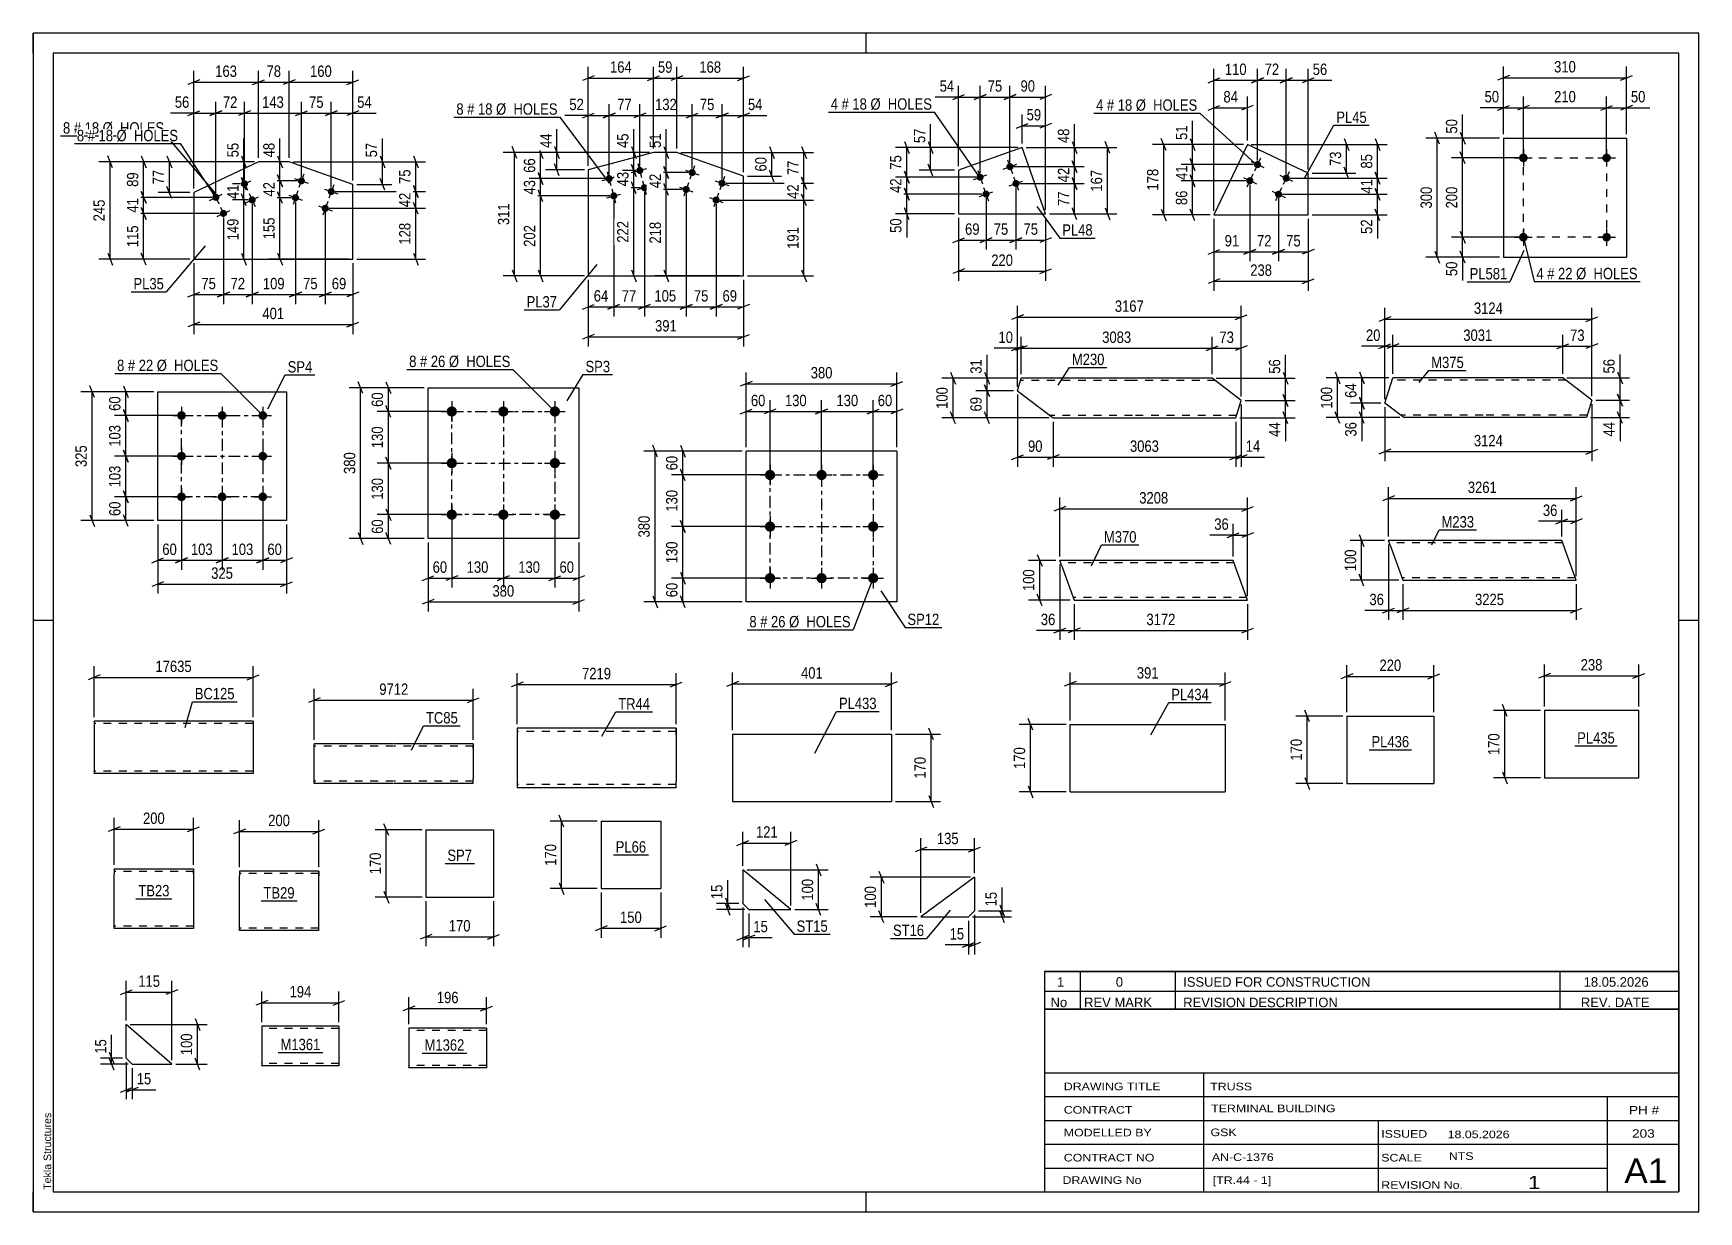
# Model space of a CAD drawing. Header units: millimetres. Extents: x 0 to 420, y 0 to 297.
import ezdxf

# ---------------------------------------------------------------- set-up
doc = ezdxf.new("R2010")
doc.units = ezdxf.units.MM
doc.linetypes.add('DXK_LINE_DOT2', pattern=[3.9198, 1.9599, -1.9599])
doc.linetypes.add('DXK_LINE_DOT3', pattern=[5.9187, 2.979, -0.9799, 0.9799, -0.9799])
doc.styles.add('Arial', font='ARIAL.TTF', dxfattribs={"height": 0.2})
doc.styles.add('Arial Narrow', font='ARIALN.TTF', dxfattribs={"height": 0.2})

# ---------------------------------------------------------------- blocks, each defined once
blk = doc.blocks.new('Unknown-283123132-1133')
at = {"color": 5, "linetype": 'Continuous'}
for p, q in [((420, 297), (0, 297)), ((0, 297), (0, 0)), ((0, 292), (0, 297)), ((210, 292), (210, 297)), ((420, 0), (420, 297)), ((415, 292), (5, 292)), ((5, 292), (5, 5)), ((415, 5), (415, 292)), ((5, 149), (0, 149)), ((420, 149), (415, 149)), ((0, 0), (0, 5)), ((5, 5), (415, 5)), ((210, 0), (210, 5)), ((0, 0), (420, 0))]:
    blk.add_line(p, q, dxfattribs=at)
at = {"color": 174, "linetype": 'Continuous', "style": 'Arial'}
blk.add_text('Tekla Structures', height=1.9102, rotation=90, dxfattribs=at).set_placement((4.5, 5.5))
blk = doc.blocks.new('Part-283123132-1381 - 1365')
at = {"color": 2, "linetype": 'Continuous'}
for p, q in [((259.31, 162.96), (258.87, 164.16)), ((282.51, 164.16), (258.87, 164.16)), ((302.61, 164.16), (282.61, 164.16)), ((306.25, 154.16), (302.61, 164.16)), ((259.31, 162.96), (262.51, 154.16)), ((262.51, 154.16), (282.51, 154.16)), ((282.61, 154.16), (306.25, 154.16))]:
    blk.add_line(p, q, dxfattribs=at)
at = {"color": 7, "linetype": 'DXK_LINE_DOT2'}
for p, q in [((258.87, 164.16), (258.9, 164.07)), ((258.9, 164.07), (259, 163.81)), ((282.51, 163.56), (259.09, 163.56)), ((302.83, 163.56), (282.61, 163.56)), ((282.51, 154.76), (262.29, 154.76)), ((306.03, 154.76), (282.61, 154.76))]:
    blk.add_line(p, q, dxfattribs=at)
blk = doc.blocks.new('Part-283123132-3939 - 3923')
at = {"color": 2, "linetype": 'Continuous'}
for p, q in [((99.54, 169.68), (99.54, 207.68)), ((99.54, 207.68), (137.54, 207.68)), ((137.54, 207.68), (137.54, 169.68)), ((137.54, 169.68), (99.54, 169.68))]:
    blk.add_line(p, q, dxfattribs=at)
blk = doc.blocks.new('Bolt-283123132-3944 - 3923')
at = {"linetype": 'Continuous'}
for points in [[(105.54, 202.98, -1), (105.54, 200.38, -1)], [(118.54, 202.98, -1), (118.54, 200.38, -1)], [(131.54, 202.98, -1), (131.54, 200.38, -1)], [(105.54, 189.98, -1), (105.54, 187.38, -1)], [(131.54, 189.98, -1), (131.54, 187.38, -1)], [(105.54, 176.98, -1), (105.54, 174.38, -1)], [(118.54, 176.98, -1), (118.54, 174.38, -1)], [(131.54, 176.98, -1), (131.54, 174.38, -1)]]:
    blk.add_hatch(color=1, dxfattribs=at).paths.add_polyline_path(points)
at = {"color": 1, "linetype": 'Continuous'}
for p, q in [((102.94, 201.68), (108.14, 201.68)), ((105.54, 204.28), (105.54, 199.08)), ((115.94, 201.68), (121.14, 201.68)), ((118.54, 204.28), (118.54, 199.08)), ((128.94, 201.68), (134.14, 201.68)), ((131.54, 204.28), (131.54, 199.08)), ((105.54, 191.28), (105.54, 186.08)), ((131.54, 191.28), (131.54, 186.08)), ((102.94, 188.68), (108.14, 188.68)), ((128.94, 188.68), (134.14, 188.68)), ((105.54, 178.28), (105.54, 173.08)), ((118.54, 178.28), (118.54, 173.08)), ((131.54, 178.28), (131.54, 173.08)), ((102.94, 175.68), (108.14, 175.68)), ((115.94, 175.68), (121.14, 175.68)), ((128.94, 175.68), (134.14, 175.68))]:
    blk.add_line(p, q, dxfattribs=at)
blk = doc.blocks.new('Part-283123132-1732 - 1716')
at = {"color": 2, "linetype": 'Continuous'}
for p, q in [((248.19, 206.93), (249.17, 210.08)), ((277.19, 210.08), (249.17, 210.08)), ((297.29, 210.08), (277.29, 210.08)), ((304.63, 204.48), (297.29, 210.08)), ((248.19, 206.93), (257.19, 200.08)), ((303.26, 200.08), (304.63, 204.48)), ((257.19, 200.08), (277.19, 200.08)), ((277.29, 200.08), (303.26, 200.08))]:
    blk.add_line(p, q, dxfattribs=at)
at = {"color": 7, "linetype": 'DXK_LINE_DOT2'}
for p, q in [((277.19, 209.48), (248.99, 209.48)), ((298.07, 209.48), (277.29, 209.48)), ((277.19, 200.68), (256.4, 200.68)), ((303.45, 200.68), (277.29, 200.68))]:
    blk.add_line(p, q, dxfattribs=at)
blk = doc.blocks.new('Part-283123132-1500 - 1484')
at = {"color": 2, "linetype": 'Continuous'}
for p, q in [((340.86, 203.77), (342.85, 210.14)), ((365.62, 210.14), (342.85, 210.14)), ((385.72, 210.14), (365.72, 210.14)), ((393.07, 204.54), (385.72, 210.14)), ((345.62, 200.14), (340.86, 203.77)), ((393.07, 204.54), (391.69, 200.14)), ((365.62, 200.14), (345.62, 200.14)), ((391.69, 200.14), (365.72, 200.14))]:
    blk.add_line(p, q, dxfattribs=at)
at = {"color": 7, "linetype": 'DXK_LINE_DOT2'}
for p, q in [((365.62, 209.54), (342.66, 209.54)), ((386.51, 209.54), (365.72, 209.54)), ((365.62, 200.74), (344.84, 200.74)), ((391.88, 200.74), (365.72, 200.74))]:
    blk.add_line(p, q, dxfattribs=at)
blk = doc.blocks.new('Part-283123132-4059 - 4045')
at = {"color": 2, "linetype": 'Continuous'}
for p, q in [((99.03, 96.28), (99.03, 79.28)), ((99.03, 96.28), (116.03, 96.28)), ((116.03, 96.28), (116.03, 79.28)), ((99.03, 79.28), (116.03, 79.28))]:
    blk.add_line(p, q, dxfattribs=at)
blk = doc.blocks.new('Part-283123132-1247 - 1229')
at = {"color": 2, "linetype": 'Continuous'}
for p, q in [((342.18, 167.98), (341.75, 169.18)), ((365.39, 169.18), (341.75, 169.18)), ((385.49, 169.18), (365.49, 169.18)), ((389.13, 159.18), (385.49, 169.18)), ((342.18, 167.98), (345.39, 159.18)), ((345.39, 159.18), (365.39, 159.18)), ((365.49, 159.18), (389.13, 159.18))]:
    blk.add_line(p, q, dxfattribs=at)
at = {"color": 7, "linetype": 'DXK_LINE_DOT2'}
for p, q in [((341.75, 169.18), (341.78, 169.09)), ((341.78, 169.09), (341.88, 168.83)), ((365.39, 168.58), (341.97, 168.58)), ((385.71, 168.58), (365.49, 168.58)), ((365.39, 159.78), (345.17, 159.78)), ((388.91, 159.78), (365.49, 159.78))]:
    blk.add_line(p, q, dxfattribs=at)
blk = doc.blocks.new('Part-283123132-4251 - 4236')
at = {"color": 2, "linetype": 'Continuous'}
for p, q in [((20.42, 86.38), (20.42, 85.18)), ((20.42, 86.38), (40.42, 86.38)), ((20.42, 72.12), (20.42, 85.18)), ((40.42, 86.38), (40.42, 86.28)), ((40.42, 86.28), (40.42, 85.18)), ((40.42, 85.18), (40.42, 71.38)), ((20.42, 71.47), (20.42, 72.12)), ((20.42, 71.38), (20.42, 71.47)), ((40.42, 71.38), (20.42, 71.38))]:
    blk.add_line(p, q, dxfattribs=at)
at = {"color": 7, "linetype": 'DXK_LINE_DOT2'}
for p, q in [((40.42, 85.78), (20.42, 85.78)), ((40.42, 85.18), (40.42, 86.02)), ((20.42, 72.12), (20.42, 71.73)), ((20.42, 71.98), (20.42, 72.02)), ((40.42, 71.98), (20.42, 71.98)), ((40.42, 71.98), (40.42, 72.02))]:
    blk.add_line(p, q, dxfattribs=at)
blk = doc.blocks.new('Bolt-283123132-4120 - 4086')
at = {"linetype": 'Continuous'}
for points in [[(37.37, 201.77, -1), (37.37, 199.57, -1)], [(47.62, 201.77, -1), (47.62, 199.57, -1)], [(57.87, 201.77, -1), (57.87, 199.57, -1)], [(37.37, 191.52, -1), (37.37, 189.32, -1)], [(57.87, 191.52, -1), (57.87, 189.32, -1)], [(37.37, 181.27, -1), (37.37, 179.07, -1)], [(47.62, 181.27, -1), (47.62, 179.07, -1)], [(57.87, 181.27, -1), (57.87, 179.07, -1)]]:
    blk.add_hatch(color=1, dxfattribs=at).paths.add_polyline_path(points)
at = {"color": 1, "linetype": 'Continuous'}
for p, q in [((37.37, 202.87), (37.37, 198.47)), ((47.62, 202.87), (47.62, 198.47)), ((57.87, 202.87), (57.87, 198.47)), ((35.17, 200.67), (39.57, 200.67)), ((45.42, 200.67), (49.82, 200.67)), ((55.67, 200.67), (60.07, 200.67)), ((35.17, 190.42), (39.57, 190.42)), ((37.37, 192.62), (37.37, 188.22)), ((55.67, 190.42), (60.07, 190.42)), ((57.87, 192.62), (57.87, 188.22)), ((37.37, 182.37), (37.37, 177.97)), ((47.62, 182.37), (47.62, 177.97)), ((57.87, 182.37), (57.87, 177.97)), ((35.17, 180.17), (39.57, 180.17)), ((45.42, 180.17), (49.82, 180.17)), ((55.67, 180.17), (60.07, 180.17))]:
    blk.add_line(p, q, dxfattribs=at)
blk = doc.blocks.new('Part-283123132-4135 - 4086')
at = {"color": 2, "linetype": 'Continuous'}
for p, q in [((31.37, 174.17), (31.37, 206.67)), ((31.37, 206.67), (63.87, 206.67)), ((63.87, 206.67), (63.87, 174.17)), ((63.87, 174.17), (31.37, 174.17))]:
    blk.add_line(p, q, dxfattribs=at)
blk = doc.blocks.new('Part-283123132-3896 - 3880')
at = {"color": 2, "linetype": 'Continuous'}
for p, q in [((261.48, 105.83), (261.48, 122.83)), ((261.48, 122.83), (300.62, 122.83)), ((300.62, 122.83), (300.62, 105.83)), ((261.48, 105.83), (300.62, 105.83))]:
    blk.add_line(p, q, dxfattribs=at)
blk = doc.blocks.new('Part-283123132-3852 - 3836')
at = {"color": 2, "linetype": 'Continuous'}
for p, q in [((176.31, 120.39), (176.31, 103.39)), ((176.31, 120.39), (196.31, 120.39)), ((196.41, 120.39), (216.41, 120.39)), ((216.41, 120.39), (216.41, 103.39)), ((176.31, 103.39), (196.31, 103.39)), ((196.41, 103.39), (216.41, 103.39))]:
    blk.add_line(p, q, dxfattribs=at)
blk = doc.blocks.new('Part-283123132-3809 - 3795')
at = {"color": 2, "linetype": 'Continuous'}
for p, q in [((331.27, 124.93), (331.27, 107.93)), ((331.27, 124.93), (353.22, 124.93)), ((353.22, 124.93), (353.22, 107.93)), ((331.27, 107.93), (353.22, 107.93))]:
    blk.add_line(p, q, dxfattribs=at)
blk = doc.blocks.new('Part-283123132-3768 - 3754')
at = {"color": 2, "linetype": 'Continuous'}
for p, q in [((381.1, 126.32), (381.1, 109.32)), ((404.88, 126.32), (381.1, 126.32)), ((404.88, 109.32), (404.88, 126.32)), ((381.1, 109.32), (404.88, 109.32))]:
    blk.add_line(p, q, dxfattribs=at)
blk = doc.blocks.new('Part-283123132-3727 - 3713')
at = {"color": 2, "linetype": 'Continuous'}
for p, q in [((143.22, 98.42), (143.22, 81.42)), ((143.22, 98.42), (158.22, 98.42)), ((158.22, 98.42), (158.22, 81.42)), ((143.22, 81.42), (158.22, 81.42))]:
    blk.add_line(p, q, dxfattribs=at)
blk = doc.blocks.new('Part-283123132-3697 - 3682')
at = {"color": 2, "linetype": 'Continuous'}
for p, q in [((51.98, 85.83), (51.98, 84.63)), ((71.98, 85.83), (51.98, 85.83)), ((51.98, 71.57), (51.98, 84.63)), ((71.98, 85.83), (71.98, 85.74)), ((71.98, 85.74), (71.98, 84.63)), ((71.98, 70.83), (71.98, 84.63)), ((51.98, 70.92), (51.98, 71.57)), ((51.98, 70.83), (51.98, 70.92)), ((71.98, 70.83), (51.98, 70.83))]:
    blk.add_line(p, q, dxfattribs=at)
at = {"color": 7, "linetype": 'DXK_LINE_DOT2'}
for p, q in [((71.98, 85.23), (51.98, 85.23)), ((71.98, 84.63), (71.98, 85.48)), ((51.98, 71.57), (51.98, 71.18)), ((51.98, 71.43), (51.98, 71.48)), ((71.98, 71.43), (51.98, 71.43)), ((71.98, 71.43), (71.98, 71.48)), ((51.98, 70.83), (51.98, 70.83))]:
    blk.add_line(p, q, dxfattribs=at)
blk = doc.blocks.new('Part-283123132-3548 - 3532')
at = {"color": 2, "linetype": 'Continuous'}
for p, q in [((179.8, 153.68), (179.8, 191.68)), ((217.8, 191.68), (179.8, 191.68)), ((217.8, 191.68), (217.8, 153.68)), ((217.8, 153.68), (179.8, 153.68))]:
    blk.add_line(p, q, dxfattribs=at)
blk = doc.blocks.new('Bolt-283123132-3581 - 3532')
at = {"linetype": 'Continuous'}
for points in [[(185.8, 186.98, -1), (185.8, 184.38, -1)], [(198.8, 186.98, -1), (198.8, 184.38, -1)], [(211.8, 186.98, -1), (211.8, 184.38, -1)], [(185.8, 173.98, -1), (185.8, 171.38, -1)], [(211.8, 173.98, -1), (211.8, 171.38, -1)], [(185.8, 160.98, -1), (185.8, 158.38, -1)], [(198.8, 160.98, -1), (198.8, 158.38, -1)], [(211.8, 160.98, -1), (211.8, 158.38, -1)]]:
    blk.add_hatch(color=1, dxfattribs=at).paths.add_polyline_path(points)
at = {"color": 1, "linetype": 'Continuous'}
for p, q in [((183.2, 185.68), (188.4, 185.68)), ((185.8, 188.28), (185.8, 183.08)), ((196.2, 185.68), (201.4, 185.68)), ((198.8, 188.28), (198.8, 183.08)), ((209.2, 185.68), (214.4, 185.68)), ((211.8, 188.28), (211.8, 183.08)), ((183.2, 172.68), (188.4, 172.68)), ((185.8, 175.28), (185.8, 170.08)), ((209.2, 172.68), (214.4, 172.68)), ((211.8, 175.28), (211.8, 170.08)), ((183.2, 159.68), (188.4, 159.68)), ((185.8, 162.28), (185.8, 157.08)), ((196.2, 159.68), (201.4, 159.68)), ((198.8, 162.28), (198.8, 157.08)), ((209.2, 159.68), (214.4, 159.68)), ((211.8, 162.28), (211.8, 157.08))]:
    blk.add_line(p, q, dxfattribs=at)
blk = doc.blocks.new('Part-283123132-3489 - 3473')
at = {"color": 2, "linetype": 'Continuous'}
for p, q in [((191.05, 76.14), (178.96, 86.14)), ((178.96, 86.14), (178.96, 77.64)), ((178.96, 77.64), (180.46, 76.14)), ((180.46, 76.14), (191.05, 76.14))]:
    blk.add_line(p, q, dxfattribs=at)
blk = doc.blocks.new('Part-283123132-3416 - 3400')
at = {"color": 2, "linetype": 'Continuous'}
for p, q in [((237.37, 84.32), (223.87, 74.32)), ((237.37, 84.32), (237.37, 75.82)), ((235.87, 74.32), (237.37, 75.82)), ((223.87, 74.32), (235.87, 74.32))]:
    blk.add_line(p, q, dxfattribs=at)
blk = doc.blocks.new('Part-283123132-3383 - 3366')
at = {"color": 2, "linetype": 'Continuous'}
for p, q in [((90.87, 117.92), (70.87, 117.92)), ((70.87, 108.02), (70.87, 117.92)), ((110.97, 117.92), (90.97, 117.92)), ((110.97, 117.92), (110.97, 117.83)), ((110.97, 117.83), (110.97, 116.72)), ((110.97, 116.72), (110.97, 109.12)), ((70.87, 107.92), (70.87, 108.02)), ((90.87, 107.92), (70.87, 107.92)), ((110.97, 107.92), (90.97, 107.92)), ((110.97, 107.92), (110.97, 109.12))]:
    blk.add_line(p, q, dxfattribs=at)
at = {"color": 7, "linetype": 'DXK_LINE_DOT2'}
for p, q in [((90.87, 117.32), (70.87, 117.32)), ((110.97, 117.32), (90.97, 117.32)), ((110.97, 116.72), (110.97, 117.57)), ((70.87, 108.52), (70.87, 108.57)), ((90.87, 108.52), (70.87, 108.52)), ((110.97, 108.52), (90.97, 108.52)), ((110.97, 108.57), (110.97, 108.89)), ((110.97, 108.52), (110.97, 108.57))]:
    blk.add_line(p, q, dxfattribs=at)
blk = doc.blocks.new('Part-283123132-3344 - 3328')
at = {"color": 2, "linetype": 'Continuous'}
for p, q in [((142, 121.85), (122, 121.85)), ((122, 121.85), (122, 106.85)), ((162.1, 121.85), (142.1, 121.85)), ((162.1, 121.85), (162.1, 120.25)), ((162.1, 120.25), (162.1, 108.45)), ((142, 106.85), (122, 106.85)), ((162.1, 106.85), (142.1, 106.85)), ((162.1, 106.85), (162.1, 108.45))]:
    blk.add_line(p, q, dxfattribs=at)
at = {"color": 7, "linetype": 'DXK_LINE_DOT2'}
for p, q in [((142, 121.05), (122, 121.05)), ((162.1, 121.05), (142.1, 121.05)), ((162.1, 120.25), (162.1, 121.73)), ((122, 107.65), (122, 107.71)), ((142, 107.65), (122, 107.65)), ((162.1, 107.65), (142.1, 107.65)), ((162.1, 107.71), (162.1, 108.14)), ((162.1, 107.65), (162.1, 107.71))]:
    blk.add_line(p, q, dxfattribs=at)
blk = doc.blocks.new('Part-283123132-3311 - 3293')
at = {"color": 2, "linetype": 'Continuous'}
for p, q in [((15.33, 123.67), (15.33, 110.56)), ((35.33, 123.67), (15.33, 123.67)), ((55.43, 123.67), (35.43, 123.67)), ((55.43, 123.67), (55.43, 110.47)), ((15.33, 110.47), (15.33, 110.56)), ((35.33, 110.47), (15.33, 110.47)), ((55.43, 110.47), (35.43, 110.47))]:
    blk.add_line(p, q, dxfattribs=at)
at = {"color": 7, "linetype": 'DXK_LINE_DOT2'}
for p, q in [((35.33, 123.07), (15.33, 123.07)), ((55.43, 123.07), (35.43, 123.07)), ((55.43, 123.58), (55.43, 123.67)), ((15.33, 111.07), (15.33, 111.11)), ((35.33, 111.07), (15.33, 111.07)), ((15.33, 110.47), (15.33, 110.47)), ((55.43, 111.07), (35.43, 111.07)), ((55.43, 111.07), (55.43, 111.11))]:
    blk.add_line(p, q, dxfattribs=at)
blk = doc.blocks.new('Part-283123132-3245 - 3243')
at = {"color": 2, "linetype": 'Continuous'}
for p, q in [((23.46, 38.68), (23.46, 47.18)), ((34.96, 37.18), (23.46, 47.18)), ((24.96, 37.18), (23.46, 38.68)), ((24.96, 37.18), (34.96, 37.18))]:
    blk.add_line(p, q, dxfattribs=at)
blk = doc.blocks.new('Part-283123132-2908 - 2892')
at = {"color": 2, "linetype": 'Continuous'}
for p, q in [((156.4, 266.97), (139.97, 262.6)), ((162.32, 266.97), (156.4, 266.97)), ((179.11, 261.02), (162.32, 266.97)), ((139.97, 262.6), (139.97, 235.85)), ((179.11, 235.85), (179.11, 261.02)), ((139.97, 235.85), (179.11, 235.85))]:
    blk.add_line(p, q, dxfattribs=at)
blk = doc.blocks.new('Bolt-283123132-2913 - 2892')
at = {"linetype": 'Continuous'}
for points in [[(146.09, 260.61, -1), (144.35, 260.14, -1)], [(153.82, 262.66, -1), (152.08, 262.2, -1)], [(147.24, 256.26, -1), (145.51, 255.79, -1)], [(154.98, 258.31, -1), (153.24, 257.85, -1)]]:
    blk.add_hatch(color=1, dxfattribs=at).paths.add_polyline_path(points)
at = {"color": 1, "linetype": 'Continuous'}
for p, q in [((143.48, 259.91), (146.96, 260.84)), ((144.76, 262.11), (145.68, 258.64)), ((151.21, 261.97), (154.69, 262.89)), ((152.49, 264.17), (153.41, 260.69)), ((144.64, 255.56), (148.11, 256.49)), ((145.91, 257.77), (146.84, 254.29)), ((152.37, 257.62), (155.85, 258.55)), ((153.64, 259.82), (154.57, 256.34))]:
    blk.add_line(p, q, dxfattribs=at)
blk = doc.blocks.new('Bolt-283123132-2918 - 2892')
at = {"linetype": 'Continuous'}
for points in [[(167.01, 261.6, -1), (165.31, 262.2, -1)], [(165.5, 257.36, -1), (163.81, 257.96, -1)], [(174.55, 258.92, -1), (172.85, 259.52, -1)], [(173.04, 254.68, -1), (171.34, 255.28, -1)]]:
    blk.add_hatch(color=1, dxfattribs=at).paths.add_polyline_path(points)
at = {"color": 1, "linetype": 'Continuous'}
for p, q in [((164.46, 262.5), (167.85, 261.3)), ((166.76, 263.59), (165.56, 260.2)), ((174.3, 260.92), (173.1, 257.53)), ((162.96, 258.26), (166.35, 257.05)), ((165.26, 259.35), (164.05, 255.96)), ((172.79, 256.68), (171.59, 253.29)), ((172, 259.82), (175.39, 258.62)), ((170.5, 255.58), (173.89, 254.38))]:
    blk.add_line(p, q, dxfattribs=at)
blk = doc.blocks.new('Bolt-283123132-2508 - 2502')
at = {"linetype": 'Continuous'}
for points in [[(46.85, 256.05, -1), (45.22, 255.28, -1)], [(54.08, 259.47, -1), (52.46, 258.7, -1)], [(48.77, 251.98, -1), (47.15, 251.21, -1)], [(56.01, 255.4, -1), (54.38, 254.63, -1)]]:
    blk.add_hatch(color=1, dxfattribs=at).paths.add_polyline_path(points)
at = {"color": 1, "linetype": 'Continuous'}
for p, q in [((52.5, 260.71), (54.04, 257.46)), ((44.41, 254.89), (47.66, 256.43)), ((45.27, 257.29), (46.81, 254.04)), ((51.64, 258.31), (54.9, 259.85)), ((54.42, 256.64), (55.96, 253.39)), ((46.33, 250.83), (49.59, 252.36)), ((47.19, 253.22), (48.73, 249.97)), ((53.57, 254.25), (56.82, 255.79))]:
    blk.add_line(p, q, dxfattribs=at)
blk = doc.blocks.new('Bolt-283123132-2513 - 2502')
at = {"linetype": 'Continuous'}
for points in [[(68.45, 259.51, -1), (66.76, 260.11, -1)], [(66.95, 255.27, -1), (65.25, 255.87, -1)], [(75.99, 256.83, -1), (74.3, 257.43, -1)], [(74.49, 252.59, -1), (72.79, 253.19, -1)]]:
    blk.add_hatch(color=1, dxfattribs=at).paths.add_polyline_path(points)
at = {"color": 1, "linetype": 'Continuous'}
for p, q in [((65.91, 260.41), (69.3, 259.21)), ((68.21, 261.5), (67, 258.11)), ((66.7, 257.26), (65.5, 253.87)), ((73.45, 257.73), (76.84, 256.53)), ((75.75, 258.83), (74.54, 255.44)), ((64.41, 256.17), (67.8, 254.96)), ((71.94, 253.49), (75.34, 252.29)), ((74.24, 254.59), (73.04, 251.2))]:
    blk.add_line(p, q, dxfattribs=at)
blk = doc.blocks.new('Part-283123132-2528 - 2502')
at = {"color": 2, "linetype": 'Continuous'}
for p, q in [((56.77, 264.61), (40.47, 256.9)), ((64.54, 264.61), (56.77, 264.61)), ((80.56, 258.93), (64.54, 264.61)), ((40.47, 256.9), (40.47, 240.1)), ((80.56, 240.1), (80.56, 258.93)), ((40.47, 240.1), (80.56, 240.1))]:
    blk.add_line(p, q, dxfattribs=at)
blk = doc.blocks.new('Part-283123132-2314 - 2298')
at = {"color": 2, "linetype": 'Continuous'}
for p, q in [((249.38, 268.2), (233.36, 262.52)), ((255.31, 251.48), (249.38, 268.2)), ((233.36, 262.52), (233.36, 251.48)), ((233.36, 251.48), (255.31, 251.48))]:
    blk.add_line(p, q, dxfattribs=at)
blk = doc.blocks.new('Bolt-283123132-2319 - 2298')
at = {"linetype": 'Continuous'}
for points in [[(239.62, 261.02, -1), (237.92, 260.42, -1)], [(247.16, 263.7, -1), (245.46, 263.1, -1)], [(241.12, 256.78, -1), (239.43, 256.18, -1)], [(248.66, 259.46, -1), (246.97, 258.86, -1)]]:
    blk.add_hatch(color=1, dxfattribs=at).paths.add_polyline_path(points)
at = {"color": 1, "linetype": 'Continuous'}
for p, q in [((245.71, 265.09), (246.91, 261.7)), ((237.07, 260.12), (240.47, 261.32)), ((238.17, 262.42), (239.37, 259.03)), ((244.61, 262.8), (248.01, 264)), ((247.21, 260.85), (248.42, 257.46)), ((238.58, 255.88), (241.97, 257.08)), ((239.67, 258.18), (240.88, 254.79)), ((246.12, 258.55), (249.51, 259.76))]:
    blk.add_line(p, q, dxfattribs=at)
blk = doc.blocks.new('Bolt-283123132-2033 - 1999')
at = {"linetype": 'Continuous'}
for points in [[(309.55, 263.53, -1), (307.93, 264.3, -1)], [(307.63, 259.46, -1), (306, 260.23, -1)], [(316.79, 260.11, -1), (315.16, 260.88, -1)], [(314.86, 256.04, -1), (313.24, 256.81, -1)]]:
    blk.add_hatch(color=1, dxfattribs=at).paths.add_polyline_path(points)
at = {"color": 1, "linetype": 'Continuous'}
for p, q in [((307.11, 264.69), (310.37, 263.15)), ((309.51, 265.54), (307.97, 262.29)), ((305.19, 260.62), (308.44, 259.08)), ((307.59, 261.48), (306.05, 258.22)), ((314.35, 261.27), (317.6, 259.73)), ((316.74, 262.12), (315.2, 258.87)), ((312.42, 257.2), (315.68, 255.66)), ((314.82, 258.06), (313.28, 254.8))]:
    blk.add_line(p, q, dxfattribs=at)
blk = doc.blocks.new('Part-283123132-2048 - 1999')
at = {"color": 2, "linetype": 'Continuous'}
for p, q in [((306.17, 269), (297.76, 251.22)), ((321.54, 261.74), (306.17, 269)), ((321.54, 251.22), (321.54, 261.74)), ((297.76, 251.22), (321.54, 251.22))]:
    blk.add_line(p, q, dxfattribs=at)
blk = doc.blocks.new('Part-283123132-10202 - 10196')
at = {"color": 2, "linetype": 'Continuous'}
for p, q in [((77.09, 46.74), (57.65, 46.74)), ((57.65, 46.74), (57.65, 36.83)), ((77.09, 46.74), (77.09, 36.74)), ((57.65, 36.74), (57.65, 36.83)), ((77.09, 36.74), (57.65, 36.74))]:
    blk.add_line(p, q, dxfattribs=at)
at = {"color": 7, "linetype": 'DXK_LINE_DOT2'}
for p, q in [((77.09, 46.14), (57.65, 46.14)), ((57.65, 37.34), (57.65, 37.39)), ((77.09, 37.34), (57.65, 37.34)), ((77.09, 37.34), (77.09, 37.39))]:
    blk.add_line(p, q, dxfattribs=at)
blk = doc.blocks.new('Bolt-283123132-10252 - 10218')
at = {"linetype": 'Continuous'}
for points in [[(376.88, 265.6, -1), (374.68, 265.6, -1)], [(397.88, 265.6, -1), (395.68, 265.6, -1)]]:
    blk.add_hatch(color=1, dxfattribs=at).paths.add_polyline_path(points)
at = {"color": 1, "linetype": 'Continuous'}
for p, q in [((373.58, 265.6), (377.98, 265.6)), ((375.78, 267.8), (375.78, 263.4)), ((394.58, 265.6), (398.98, 265.6)), ((396.78, 267.8), (396.78, 263.4))]:
    blk.add_line(p, q, dxfattribs=at)
blk = doc.blocks.new('Bolt-283123132-10257 - 10218')
at = {"linetype": 'Continuous'}
for points in [[(376.88, 245.6, -1), (374.68, 245.6, -1)], [(397.88, 245.6, -1), (395.68, 245.6, -1)]]:
    blk.add_hatch(color=1, dxfattribs=at).paths.add_polyline_path(points)
at = {"color": 1, "linetype": 'Continuous'}
for p, q in [((375.78, 247.8), (375.78, 243.4)), ((396.78, 247.8), (396.78, 243.4)), ((373.58, 245.6), (377.98, 245.6)), ((394.58, 245.6), (398.98, 245.6))]:
    blk.add_line(p, q, dxfattribs=at)
blk = doc.blocks.new('Part-283123132-10262 - 10218')
at = {"color": 2, "linetype": 'Continuous'}
for p, q in [((370.78, 270.6), (370.78, 240.6)), ((370.78, 270.6), (401.78, 270.6)), ((401.78, 270.6), (401.78, 240.6)), ((370.78, 240.6), (401.78, 240.6))]:
    blk.add_line(p, q, dxfattribs=at)
blk = doc.blocks.new('Part-283123132-10381 - 10375')
at = {"color": 2, "linetype": 'Continuous'}
for p, q in [((114.32, 46.27), (94.71, 46.27)), ((94.71, 46.27), (94.71, 36.36)), ((114.32, 46.27), (114.32, 36.27)), ((94.71, 36.27), (94.71, 36.36)), ((114.32, 36.27), (94.71, 36.27))]:
    blk.add_line(p, q, dxfattribs=at)
at = {"color": 7, "linetype": 'DXK_LINE_DOT2'}
for p, q in [((114.32, 45.67), (94.71, 45.67)), ((94.71, 36.87), (94.71, 36.92)), ((114.32, 36.87), (94.71, 36.87)), ((114.32, 36.87), (114.32, 36.92))]:
    blk.add_line(p, q, dxfattribs=at)
blk = doc.blocks.new('Rectangle-283123132-4031 - 3923')
at = {"color": 1, "linetype": 'DXK_LINE_DOT3'}
blk.add_lwpolyline([(105.54, 201.68), (131.54, 201.68), (131.54, 175.68), (105.54, 175.68), (105.54, 201.68)], close=True, dxfattribs=at)
blk = doc.blocks.new('Rectangle-283123132-4222 - 4086')
at = {"color": 1, "linetype": 'DXK_LINE_DOT3'}
blk.add_lwpolyline([(37.37, 200.67), (57.87, 200.67), (57.87, 180.17), (37.37, 180.17), (37.37, 200.67)], close=True, dxfattribs=at)
blk = doc.blocks.new('Rectangle-283123132-3668 - 3532')
at = {"color": 1, "linetype": 'DXK_LINE_DOT3'}
blk.add_lwpolyline([(185.8, 185.68), (211.8, 185.68), (211.8, 159.68), (185.8, 159.68), (185.8, 185.68)], close=True, dxfattribs=at)
blk = doc.blocks.new('Rectangle-283123132-16264 - 10218')
at = {"color": 1, "linetype": 'DXK_LINE_DOT2'}
blk.add_lwpolyline([(375.78, 265.6), (396.78, 265.6), (396.78, 245.6), (375.78, 245.6), (375.78, 265.6)], close=True, dxfattribs=at)
blk = doc.blocks.new('Line-283123132-4017 - 3923')
at = {"color": 1, "linetype": 'DXK_LINE_DOT3'}
blk.add_line((118.54, 201.68), (118.54, 175.68), dxfattribs=at)
blk = doc.blocks.new('Line-283123132-4208 - 4086')
at = {"color": 1, "linetype": 'DXK_LINE_DOT3'}
blk.add_line((47.62, 200.67), (47.62, 180.17), dxfattribs=at)
blk = doc.blocks.new('Line-283123132-3654 - 3532')
at = {"color": 1, "linetype": 'DXK_LINE_DOT3'}
blk.add_line((198.8, 185.68), (198.8, 159.68), dxfattribs=at)
blk = doc.blocks.new('Line-283123132-3191 - 2892')
at = {"color": 1, "linetype": 'DXK_LINE_DOT3'}
blk.add_line((152.95, 262.43), (145.22, 260.38), dxfattribs=at)
blk = doc.blocks.new('Line-283123132-4024 - 3923')
at = {"color": 1, "linetype": 'DXK_LINE_DOT3'}
blk.add_line((105.54, 188.68), (131.54, 188.68), dxfattribs=at)
blk = doc.blocks.new('Line-283123132-4215 - 4086')
at = {"color": 1, "linetype": 'DXK_LINE_DOT3'}
blk.add_line((37.37, 190.42), (57.87, 190.42), dxfattribs=at)
blk = doc.blocks.new('Line-283123132-3661 - 3532')
at = {"color": 1, "linetype": 'DXK_LINE_DOT3'}
blk.add_line((185.8, 172.68), (211.8, 172.68), dxfattribs=at)
blk = doc.blocks.new('StraightDimension-283123132-1465 - 1365')
at = {"color": 7, "linetype": 'Continuous'}
for p, q in [((257.87, 164.16), (250.95, 164.16)), ((253.2, 165.66), (254.4, 162.66)), ((253.8, 154.16), (253.8, 164.16)), ((254.4, 152.66), (253.2, 155.66)), ((261.51, 154.16), (250.95, 154.16))]:
    blk.add_line(p, q, dxfattribs=at)
at = {"color": 0}
blk.add_wipeout([(253.05, 162.51), (248.85, 162.51), (248.85, 155.82), (253.05, 155.82)], dxfattribs=at)
at = {"color": 3, "style": 'Arial Narrow'}
blk.add_text('100', height=2.863, rotation=90.0002, dxfattribs=at).set_placement((252.45, 156.42))
blk = doc.blocks.new('StraightDimension-283123132-1384 - 1365')
at = {"color": 7, "linetype": 'Continuous'}
for p, q in [((260.37, 177.74), (257.37, 176.54)), ((258.87, 165.16), (258.87, 179.99)), ((258.87, 177.14), (306.25, 177.14)), ((304.75, 176.54), (307.75, 177.74)), ((306.25, 155.16), (306.25, 179.99))]:
    blk.add_line(p, q, dxfattribs=at)
at = {"color": 0}
blk.add_wipeout([(286.82, 177.89), (286.82, 182.09), (278.31, 182.09), (278.31, 177.89)], dxfattribs=at)
at = {"color": 3, "style": 'Arial Narrow'}
blk.add_text('3208', height=2.863, dxfattribs=at).set_placement((278.91, 178.49))
blk = doc.blocks.new('StraightDimension-283123132-1395 - 1365')
at = {"color": 7, "linetype": 'Continuous'}
for p, q in [((302.61, 165.16), (302.61, 173.37)), ((306.25, 155.16), (306.25, 173.37)), ((301.11, 169.92), (304.11, 171.12)), ((302.61, 170.52), (306.25, 170.52)), ((307.75, 171.12), (304.75, 169.92))]:
    blk.add_line(p, q, dxfattribs=at)
at = {"color": 0}
blk.add_wipeout([(302.09, 171.27), (302.09, 175.47), (297.23, 175.47), (297.23, 171.27)], dxfattribs=at)
at = {"color": 7, "linetype": 'Continuous'}
blk.add_line((302.61, 170.52), (296.71, 170.52), dxfattribs=at)
blk.add_line((302.61, 170.52), (296.71, 170.52), dxfattribs=at)
at = {"color": 3, "style": 'Arial Narrow'}
blk.add_text('36', height=2.863, dxfattribs=at).set_placement((297.83, 171.87))
blk = doc.blocks.new('StraightDimension-283123132-1430 - 1365')
at = {"color": 7, "linetype": 'Continuous'}
for p, q in [((258.87, 163.16), (258.87, 144.1)), ((262.51, 153.16), (262.51, 144.1)), ((257.37, 145.9), (260.37, 147.1)), ((264.01, 147.1), (261.01, 145.9)), ((258.87, 146.5), (262.51, 146.5))]:
    blk.add_line(p, q, dxfattribs=at)
at = {"color": 0}
blk.add_wipeout([(258.35, 147.25), (258.35, 151.45), (253.49, 151.45), (253.49, 147.25)], dxfattribs=at)
at = {"color": 7, "linetype": 'Continuous'}
blk.add_line((258.87, 146.5), (252.97, 146.5), dxfattribs=at)
blk.add_line((258.87, 146.5), (252.97, 146.5), dxfattribs=at)
at = {"color": 3, "style": 'Arial Narrow'}
blk.add_text('36', height=2.863, dxfattribs=at).set_placement((254.09, 147.85))
blk = doc.blocks.new('StraightDimension-283123132-1447 - 1365')
at = {"color": 7, "linetype": 'Continuous'}
for p, q in [((262.51, 153.16), (262.51, 144.1)), ((306.25, 153.16), (306.25, 144.1)), ((264.01, 147.1), (261.01, 145.9)), ((304.75, 145.9), (307.75, 147.1)), ((262.51, 146.5), (306.25, 146.5))]:
    blk.add_line(p, q, dxfattribs=at)
at = {"color": 0}
blk.add_wipeout([(288.64, 147.25), (288.64, 151.45), (280.13, 151.45), (280.13, 147.25)], dxfattribs=at)
at = {"color": 3, "style": 'Arial Narrow'}
blk.add_text('3172', height=2.863, dxfattribs=at).set_placement((280.73, 147.85))
blk = doc.blocks.new('StraightDimension-283123132-3946 - 3923')
at = {"color": 7, "linetype": 'Continuous'}
for p, q in [((99.54, 168.68), (99.54, 151.28)), ((137.54, 168.68), (137.54, 151.28)), ((101.04, 154.28), (98.04, 153.08)), ((99.54, 153.68), (137.54, 153.68)), ((136.04, 153.08), (139.04, 154.28))]:
    blk.add_line(p, q, dxfattribs=at)
at = {"color": 0}
blk.add_wipeout([(121.88, 154.43), (121.88, 158.63), (115.2, 158.63), (115.2, 154.43)], dxfattribs=at)
at = {"color": 3, "style": 'Arial Narrow'}
blk.add_text('380', height=2.863, dxfattribs=at).set_placement((115.8, 155.03))
blk = doc.blocks.new('StraightDimension-283123132-3957 - 3923')
at = {"color": 7, "linetype": 'Continuous'}
for p, q in [((118.54, 174.68), (118.54, 157.28)), ((131.54, 174.68), (131.54, 157.28)), ((120.04, 160.28), (117.04, 159.08)), ((118.54, 159.68), (131.54, 159.68)), ((130.04, 159.08), (133.04, 160.28))]:
    blk.add_line(p, q, dxfattribs=at)
at = {"color": 0}
blk.add_wipeout([(128.39, 160.43), (128.39, 164.63), (121.7, 164.63), (121.7, 160.43)], dxfattribs=at)
at = {"color": 3, "style": 'Arial Narrow'}
blk.add_text('130', height=2.863, dxfattribs=at).set_placement((122.3, 161.03))
blk = doc.blocks.new('StraightDimension-283123132-3959 - 3923')
at = {"color": 7, "linetype": 'Continuous'}
for p, q in [((105.54, 174.68), (105.54, 157.28)), ((118.54, 174.68), (118.54, 157.28)), ((107.04, 160.28), (104.04, 159.08)), ((105.54, 159.68), (118.54, 159.68)), ((117.04, 159.08), (120.04, 160.28))]:
    blk.add_line(p, q, dxfattribs=at)
at = {"color": 0}
blk.add_wipeout([(115.38, 160.43), (115.38, 164.63), (108.7, 164.63), (108.7, 160.43)], dxfattribs=at)
at = {"color": 3, "style": 'Arial Narrow'}
blk.add_text('130', height=2.863, dxfattribs=at).set_placement((109.3, 161.03))
blk = doc.blocks.new('StraightDimension-283123132-3961 - 3923')
at = {"color": 7, "linetype": 'Continuous'}
for p, q in [((131.54, 174.68), (131.54, 157.28)), ((137.54, 168.68), (137.54, 157.28)), ((130.04, 159.08), (133.04, 160.28)), ((131.54, 159.68), (137.54, 159.68)), ((139.04, 160.28), (136.04, 159.08))]:
    blk.add_line(p, q, dxfattribs=at)
at = {"color": 0}
blk.add_wipeout([(136.97, 160.43), (136.97, 164.63), (132.11, 164.63), (132.11, 160.43)], dxfattribs=at)
at = {"color": 3, "style": 'Arial Narrow'}
blk.add_text('60', height=2.863, dxfattribs=at).set_placement((132.71, 161.03))
blk = doc.blocks.new('StraightDimension-283123132-3971 - 3923')
at = {"color": 7, "linetype": 'Continuous'}
for p, q in [((105.54, 174.68), (105.54, 157.28)), ((99.54, 168.68), (99.54, 157.28)), ((98.04, 159.08), (101.04, 160.28)), ((99.54, 159.68), (105.54, 159.68)), ((107.04, 160.28), (104.04, 159.08))]:
    blk.add_line(p, q, dxfattribs=at)
at = {"color": 0}
blk.add_wipeout([(104.97, 160.43), (104.97, 164.63), (100.11, 164.63), (100.11, 160.43)], dxfattribs=at)
at = {"color": 3, "style": 'Arial Narrow'}
blk.add_text('60', height=2.863, dxfattribs=at).set_placement((100.71, 161.03))
blk = doc.blocks.new('StraightDimension-283123132-3982 - 3923')
at = {"color": 7, "linetype": 'Continuous'}
for p, q in [((98.54, 207.68), (79.69, 207.68)), ((83.14, 206.18), (81.94, 209.18)), ((82.54, 169.68), (82.54, 207.68)), ((98.54, 169.68), (79.69, 169.68)), ((81.94, 171.18), (83.14, 168.18))]:
    blk.add_line(p, q, dxfattribs=at)
at = {"color": 0}
blk.add_wipeout([(81.79, 192.02), (77.59, 192.02), (77.59, 185.34), (81.79, 185.34)], dxfattribs=at)
at = {"color": 3, "style": 'Arial Narrow'}
blk.add_text('380', height=2.863, rotation=90.0002, dxfattribs=at).set_placement((81.19, 185.94))
blk = doc.blocks.new('StraightDimension-283123132-3993 - 3923')
at = {"color": 7, "linetype": 'Continuous'}
for p, q in [((104.54, 201.68), (86.69, 201.68)), ((90.14, 200.18), (88.94, 203.18)), ((89.54, 188.68), (89.54, 201.68)), ((88.94, 190.18), (90.14, 187.18)), ((104.54, 188.68), (86.69, 188.68))]:
    blk.add_line(p, q, dxfattribs=at)
at = {"color": 0}
blk.add_wipeout([(88.79, 198.52), (84.59, 198.52), (84.59, 191.84), (88.79, 191.84)], dxfattribs=at)
at = {"color": 3, "style": 'Arial Narrow'}
blk.add_text('130', height=2.863, rotation=90.0002, dxfattribs=at).set_placement((88.19, 192.44))
blk = doc.blocks.new('StraightDimension-283123132-3995 - 3923')
at = {"color": 7, "linetype": 'Continuous'}
for p, q in [((90.14, 187.18), (88.94, 190.18)), ((104.54, 188.68), (86.69, 188.68)), ((89.54, 175.68), (89.54, 188.68)), ((88.94, 177.18), (90.14, 174.18)), ((104.54, 175.68), (86.69, 175.68))]:
    blk.add_line(p, q, dxfattribs=at)
at = {"color": 0}
blk.add_wipeout([(88.79, 185.52), (84.59, 185.52), (84.59, 178.84), (88.79, 178.84)], dxfattribs=at)
at = {"color": 3, "style": 'Arial Narrow'}
blk.add_text('130', height=2.863, rotation=90.0002, dxfattribs=at).set_placement((88.19, 179.44))
blk = doc.blocks.new('StraightDimension-283123132-3997 - 3923')
at = {"color": 7, "linetype": 'Continuous'}
for p, q in [((88.94, 177.18), (90.14, 174.18)), ((104.54, 175.68), (86.69, 175.68)), ((89.54, 169.68), (89.54, 175.68)), ((98.54, 169.68), (86.69, 169.68)), ((90.14, 168.18), (88.94, 171.18))]:
    blk.add_line(p, q, dxfattribs=at)
at = {"color": 0}
blk.add_wipeout([(88.79, 175.11), (84.59, 175.11), (84.59, 170.25), (88.79, 170.25)], dxfattribs=at)
at = {"color": 3, "style": 'Arial Narrow'}
blk.add_text('60', height=2.863, rotation=90.0002, dxfattribs=at).set_placement((88.19, 170.85))
blk = doc.blocks.new('StraightDimension-283123132-4007 - 3923')
at = {"color": 7, "linetype": 'Continuous'}
for p, q in [((98.54, 207.68), (86.69, 207.68)), ((88.94, 209.18), (90.14, 206.18)), ((89.54, 201.68), (89.54, 207.68)), ((104.54, 201.68), (86.69, 201.68)), ((90.14, 200.18), (88.94, 203.18))]:
    blk.add_line(p, q, dxfattribs=at)
at = {"color": 0}
blk.add_wipeout([(88.79, 207.11), (84.59, 207.11), (84.59, 202.25), (88.79, 202.25)], dxfattribs=at)
at = {"color": 3, "style": 'Arial Narrow'}
blk.add_text('60', height=2.863, rotation=90.0002, dxfattribs=at).set_placement((88.19, 202.85))
blk = doc.blocks.new('StraightDimension-283123132-1823 - 1716')
at = {"color": 7, "linetype": 'Continuous'}
for p, q in [((257.19, 199.08), (257.19, 187.77)), ((303.26, 199.08), (303.26, 187.77)), ((258.69, 190.77), (255.69, 189.57)), ((257.19, 190.17), (303.26, 190.17)), ((301.76, 189.57), (304.76, 190.77))]:
    blk.add_line(p, q, dxfattribs=at)
at = {"color": 0}
blk.add_wipeout([(284.48, 190.92), (284.48, 195.12), (275.97, 195.12), (275.97, 190.92)], dxfattribs=at)
at = {"color": 3, "style": 'Arial Narrow'}
blk.add_text('3063', height=2.863, dxfattribs=at).set_placement((276.57, 191.52))
blk = doc.blocks.new('StraightDimension-283123132-1735 - 1716')
at = {"color": 7, "linetype": 'Continuous'}
for p, q in [((248.19, 207.93), (248.19, 228.31)), ((304.63, 205.48), (304.63, 228.31)), ((249.69, 226.06), (246.69, 224.86)), ((248.19, 225.46), (304.63, 225.46)), ((303.13, 224.86), (306.13, 226.06))]:
    blk.add_line(p, q, dxfattribs=at)
at = {"color": 0}
blk.add_wipeout([(280.67, 226.21), (280.67, 230.41), (272.16, 230.41), (272.16, 226.21)], dxfattribs=at)
at = {"color": 3, "style": 'Arial Narrow'}
blk.add_text('3167', height=2.863, dxfattribs=at).set_placement((272.76, 226.81))
blk = doc.blocks.new('StraightDimension-283123132-1770 - 1716')
at = {"color": 7, "linetype": 'Continuous'}
for p, q in [((248.19, 207.93), (248.19, 220.47)), ((249.17, 211.08), (249.17, 220.47)), ((246.69, 217.02), (249.69, 218.22)), ((250.67, 218.22), (247.67, 217.02)), ((248.19, 217.62), (249.17, 217.62))]:
    blk.add_line(p, q, dxfattribs=at)
at = {"color": 0}
blk.add_wipeout([(247.67, 218.37), (247.67, 222.57), (242.81, 222.57), (242.81, 218.37)], dxfattribs=at)
at = {"color": 7, "linetype": 'Continuous'}
blk.add_line((248.19, 217.62), (242.29, 217.62), dxfattribs=at)
blk.add_line((248.19, 217.62), (242.29, 217.62), dxfattribs=at)
at = {"color": 3, "style": 'Arial Narrow'}
blk.add_text('10', height=2.863, dxfattribs=at).set_placement((243.41, 218.97))
blk = doc.blocks.new('StraightDimension-283123132-1746 - 1716')
at = {"color": 7, "linetype": 'Continuous'}
for p, q in [((249.17, 211.08), (249.17, 220.47)), ((297.29, 211.08), (297.29, 220.47)), ((250.67, 218.22), (247.67, 217.02)), ((249.17, 217.62), (297.29, 217.62)), ((295.79, 217.02), (298.79, 218.22))]:
    blk.add_line(p, q, dxfattribs=at)
at = {"color": 0}
blk.add_wipeout([(277.49, 218.37), (277.49, 222.57), (268.97, 222.57), (268.97, 218.37)], dxfattribs=at)
at = {"color": 3, "style": 'Arial Narrow'}
blk.add_text('3083', height=2.863, dxfattribs=at).set_placement((269.57, 218.97))
blk = doc.blocks.new('StraightDimension-283123132-1787 - 1716')
at = {"color": 7, "linetype": 'Continuous'}
for p, q in [((297.29, 211.08), (297.29, 220.47)), ((304.63, 205.48), (304.63, 220.47)), ((295.79, 217.02), (298.79, 218.22)), ((297.29, 217.62), (304.63, 217.62)), ((306.13, 218.22), (303.13, 217.02))]:
    blk.add_line(p, q, dxfattribs=at)
at = {"color": 0}
blk.add_wipeout([(303.39, 218.37), (303.39, 222.57), (298.53, 222.57), (298.53, 218.37)], dxfattribs=at)
at = {"color": 3, "style": 'Arial Narrow'}
blk.add_text('73', height=2.863, dxfattribs=at).set_placement((299.13, 218.97))
blk = doc.blocks.new('StraightDimension-283123132-1805 - 1716')
at = {"color": 7, "linetype": 'Continuous'}
for p, q in [((248.19, 205.93), (248.19, 187.77)), ((257.19, 199.08), (257.19, 187.77)), ((246.69, 189.57), (249.69, 190.77)), ((248.19, 190.17), (257.19, 190.17)), ((258.69, 190.77), (255.69, 189.57))]:
    blk.add_line(p, q, dxfattribs=at)
at = {"color": 0}
blk.add_wipeout([(255.12, 190.92), (255.12, 195.12), (250.26, 195.12), (250.26, 190.92)], dxfattribs=at)
at = {"color": 3, "style": 'Arial Narrow'}
blk.add_text('90', height=2.863, dxfattribs=at).set_placement((250.86, 191.52))
blk = doc.blocks.new('StraightDimension-283123132-1847 - 1716')
at = {"color": 7, "linetype": 'Continuous'}
for p, q in [((304.63, 203.48), (304.63, 187.77)), ((303.26, 199.08), (303.26, 187.77)), ((301.76, 189.57), (304.76, 190.77)), ((306.13, 190.77), (303.13, 189.57)), ((303.26, 190.17), (304.63, 190.17))]:
    blk.add_line(p, q, dxfattribs=at)
at = {"color": 0}
blk.add_wipeout([(310.01, 190.92), (310.01, 195.12), (305.16, 195.12), (305.16, 190.92)], dxfattribs=at)
at = {"color": 7, "linetype": 'Continuous'}
blk.add_line((304.63, 190.17), (310.54, 190.17), dxfattribs=at)
blk.add_line((304.63, 190.17), (310.54, 190.17), dxfattribs=at)
at = {"color": 3, "style": 'Arial Narrow'}
blk.add_text('14', height=2.863, dxfattribs=at).set_placement((305.76, 191.52))
blk = doc.blocks.new('StraightDimension-283123132-1865 - 1716')
at = {"color": 7, "linetype": 'Continuous'}
for p, q in [((247.19, 206.93), (237.67, 206.93)), ((239.92, 208.43), (241.12, 205.43)), ((240.52, 200.08), (240.52, 206.93)), ((256.19, 200.08), (237.67, 200.08)), ((241.12, 198.58), (239.92, 201.58))]:
    blk.add_line(p, q, dxfattribs=at)
at = {"color": 0}
blk.add_wipeout([(239.77, 205.93), (235.57, 205.93), (235.57, 201.08), (239.77, 201.08)], dxfattribs=at)
at = {"color": 3, "style": 'Arial Narrow'}
blk.add_text('69', height=2.863, rotation=90.0002, dxfattribs=at).set_placement((239.17, 201.68))
blk = doc.blocks.new('StraightDimension-283123132-1889 - 1716')
at = {"color": 7, "linetype": 'Continuous'}
for p, q in [((248.17, 210.08), (237.67, 210.08)), ((239.92, 211.58), (241.12, 208.58)), ((240.52, 206.93), (240.52, 210.08)), ((247.19, 206.93), (237.67, 206.93)), ((241.12, 205.43), (239.92, 208.43))]:
    blk.add_line(p, q, dxfattribs=at)
at = {"color": 0}
blk.add_wipeout([(239.77, 215.46), (235.57, 215.46), (235.57, 210.6), (239.77, 210.6)], dxfattribs=at)
at = {"color": 7, "linetype": 'Continuous'}
blk.add_line((240.52, 210.08), (240.52, 215.99), dxfattribs=at)
blk.add_line((240.52, 210.08), (240.52, 215.99), dxfattribs=at)
at = {"color": 3, "style": 'Arial Narrow'}
blk.add_text('31', height=2.863, rotation=90.0002, dxfattribs=at).set_placement((239.17, 211.2))
blk = doc.blocks.new('StraightDimension-283123132-1914 - 1716')
at = {"color": 7, "linetype": 'Continuous'}
for p, q in [((315.21, 205.98), (316.41, 202.98)), ((305.63, 204.48), (318.21, 204.48)), ((315.81, 200.08), (315.81, 204.48)), ((304.26, 200.08), (318.21, 200.08)), ((316.41, 198.58), (315.21, 201.58))]:
    blk.add_line(p, q, dxfattribs=at)
at = {"color": 0}
blk.add_wipeout([(315.06, 199.55), (310.86, 199.55), (310.86, 194.7), (315.06, 194.7)], dxfattribs=at)
at = {"color": 7, "linetype": 'Continuous'}
blk.add_line((315.81, 200.08), (315.81, 194.17), dxfattribs=at)
blk.add_line((315.81, 200.08), (315.81, 194.17), dxfattribs=at)
at = {"color": 3, "style": 'Arial Narrow'}
blk.add_text('44', height=2.863, rotation=90.0002, dxfattribs=at).set_placement((314.46, 195.3))
blk = doc.blocks.new('StraightDimension-283123132-1938 - 1716')
at = {"color": 7, "linetype": 'Continuous'}
for p, q in [((298.29, 210.08), (318.21, 210.08)), ((315.21, 211.58), (316.41, 208.58)), ((315.81, 204.48), (315.81, 210.08)), ((316.41, 202.98), (315.21, 205.98)), ((305.63, 204.48), (318.21, 204.48))]:
    blk.add_line(p, q, dxfattribs=at)
at = {"color": 0}
blk.add_wipeout([(315.06, 215.46), (310.86, 215.46), (310.86, 210.6), (315.06, 210.6)], dxfattribs=at)
at = {"color": 7, "linetype": 'Continuous'}
blk.add_line((315.81, 210.08), (315.81, 215.99), dxfattribs=at)
blk.add_line((315.81, 210.08), (315.81, 215.99), dxfattribs=at)
at = {"color": 3, "style": 'Arial Narrow'}
blk.add_text('56', height=2.863, rotation=90.0002, dxfattribs=at).set_placement((314.46, 211.2))
blk = doc.blocks.new('StraightDimension-283123132-1963 - 1716')
at = {"color": 7, "linetype": 'Continuous'}
for p, q in [((248.17, 210.08), (229.1, 210.08)), ((231.35, 211.58), (232.55, 208.58)), ((231.95, 200.08), (231.95, 210.08)), ((256.19, 200.08), (229.1, 200.08)), ((232.55, 198.58), (231.35, 201.58))]:
    blk.add_line(p, q, dxfattribs=at)
at = {"color": 0}
blk.add_wipeout([(231.2, 208.42), (227, 208.42), (227, 201.74), (231.2, 201.74)], dxfattribs=at)
at = {"color": 3, "style": 'Arial Narrow'}
blk.add_text('100', height=2.863, rotation=90.0002, dxfattribs=at).set_placement((230.6, 202.34))
blk = doc.blocks.new('StraightDimension-283123132-1528 - 1484')
at = {"color": 7, "linetype": 'Continuous'}
for p, q in [((386.72, 210.14), (402.56, 210.14)), ((399.56, 211.64), (400.76, 208.64)), ((400.16, 204.54), (400.16, 210.14)), ((400.76, 203.04), (399.56, 206.04)), ((394.07, 204.54), (402.56, 204.54))]:
    blk.add_line(p, q, dxfattribs=at)
at = {"color": 0}
blk.add_wipeout([(399.41, 215.52), (395.21, 215.52), (395.21, 210.66), (399.41, 210.66)], dxfattribs=at)
at = {"color": 7, "linetype": 'Continuous'}
blk.add_line((400.16, 210.14), (400.16, 216.04), dxfattribs=at)
blk.add_line((400.16, 210.14), (400.16, 216.04), dxfattribs=at)
at = {"color": 3, "style": 'Arial Narrow'}
blk.add_text('56', height=2.863, rotation=90.0002, dxfattribs=at).set_placement((398.81, 211.26))
blk = doc.blocks.new('StraightDimension-283123132-1609 - 1484')
at = {"color": 7, "linetype": 'Continuous'}
for p, q in [((341.85, 210.14), (332.19, 210.14)), ((334.44, 211.64), (335.64, 208.64)), ((335.04, 203.77), (335.04, 210.14)), ((339.86, 203.77), (332.19, 203.77)), ((335.64, 202.27), (334.44, 205.27))]:
    blk.add_line(p, q, dxfattribs=at)
at = {"color": 0}
blk.add_wipeout([(334.29, 209.38), (330.09, 209.38), (330.09, 204.52), (334.29, 204.52)], dxfattribs=at)
at = {"color": 3, "style": 'Arial Narrow'}
blk.add_text('64', height=2.863, rotation=90.0002, dxfattribs=at).set_placement((333.69, 205.12))
blk = doc.blocks.new('StraightDimension-283123132-1585 - 1484')
at = {"color": 7, "linetype": 'Continuous'}
for p, q in [((339.86, 203.77), (332.19, 203.77)), ((334.44, 205.27), (335.64, 202.27)), ((335.64, 198.64), (334.44, 201.64)), ((335.04, 200.14), (335.04, 203.77)), ((344.62, 200.14), (332.19, 200.14))]:
    blk.add_line(p, q, dxfattribs=at)
at = {"color": 0}
blk.add_wipeout([(334.29, 199.61), (330.09, 199.61), (330.09, 194.76), (334.29, 194.76)], dxfattribs=at)
at = {"color": 7, "linetype": 'Continuous'}
blk.add_line((335.04, 200.14), (335.04, 194.23), dxfattribs=at)
blk.add_line((335.04, 200.14), (335.04, 194.23), dxfattribs=at)
at = {"color": 3, "style": 'Arial Narrow'}
blk.add_text('36', height=2.863, rotation=90.0002, dxfattribs=at).set_placement((333.69, 195.36))
blk = doc.blocks.new('StraightDimension-283123132-1553 - 1484')
at = {"color": 7, "linetype": 'Continuous'}
for p, q in [((341.85, 210.14), (326.07, 210.14)), ((328.32, 211.64), (329.52, 208.64)), ((328.92, 200.14), (328.92, 210.14)), ((329.52, 198.64), (328.32, 201.64)), ((344.62, 200.14), (326.07, 200.14))]:
    blk.add_line(p, q, dxfattribs=at)
at = {"color": 0}
blk.add_wipeout([(328.17, 208.48), (323.97, 208.48), (323.97, 201.8), (328.17, 201.8)], dxfattribs=at)
at = {"color": 3, "style": 'Arial Narrow'}
blk.add_text('100', height=2.863, rotation=90.0002, dxfattribs=at).set_placement((327.57, 202.4))
blk = doc.blocks.new('StraightDimension-283123132-1645 - 1484')
at = {"color": 7, "linetype": 'Continuous'}
for p, q in [((339.36, 217.53), (342.36, 218.73)), ((340.86, 204.77), (340.86, 220.98)), ((344.35, 218.73), (341.35, 217.53)), ((342.85, 211.14), (342.85, 220.98)), ((340.86, 218.13), (342.85, 218.13))]:
    blk.add_line(p, q, dxfattribs=at)
at = {"color": 0}
blk.add_wipeout([(340.34, 218.88), (340.34, 223.08), (335.48, 223.08), (335.48, 218.88)], dxfattribs=at)
at = {"color": 7, "linetype": 'Continuous'}
blk.add_line((340.86, 218.13), (334.95, 218.13), dxfattribs=at)
blk.add_line((340.86, 218.13), (334.95, 218.13), dxfattribs=at)
at = {"color": 3, "style": 'Arial Narrow'}
blk.add_text('20', height=2.863, dxfattribs=at).set_placement((336.08, 219.48))
blk = doc.blocks.new('StraightDimension-283123132-1634 - 1484')
at = {"color": 7, "linetype": 'Continuous'}
for p, q in [((340.86, 202.77), (340.86, 189.16)), ((393.07, 203.54), (393.07, 189.16)), ((342.36, 192.16), (339.36, 190.96)), ((340.86, 191.56), (393.07, 191.56)), ((391.57, 190.96), (394.57, 192.16))]:
    blk.add_line(p, q, dxfattribs=at)
at = {"color": 0}
blk.add_wipeout([(371.22, 192.31), (371.22, 196.51), (362.71, 196.51), (362.71, 192.31)], dxfattribs=at)
at = {"color": 3, "style": 'Arial Narrow'}
blk.add_text('3124', height=2.863, dxfattribs=at).set_placement((363.31, 192.91))
blk = doc.blocks.new('StraightDimension-283123132-1503 - 1484')
at = {"color": 7, "linetype": 'Continuous'}
for p, q in [((399.56, 206.04), (400.76, 203.04)), ((394.07, 204.54), (402.56, 204.54)), ((400.76, 198.64), (399.56, 201.64)), ((400.16, 200.14), (400.16, 204.54)), ((392.69, 200.14), (402.56, 200.14))]:
    blk.add_line(p, q, dxfattribs=at)
at = {"color": 0}
blk.add_wipeout([(399.41, 199.61), (395.21, 199.61), (395.21, 194.76), (399.41, 194.76)], dxfattribs=at)
at = {"color": 7, "linetype": 'Continuous'}
blk.add_line((400.16, 200.14), (400.16, 194.23), dxfattribs=at)
blk.add_line((400.16, 200.14), (400.16, 194.23), dxfattribs=at)
at = {"color": 3, "style": 'Arial Narrow'}
blk.add_text('44', height=2.863, rotation=90.0002, dxfattribs=at).set_placement((398.81, 195.36))
blk = doc.blocks.new('StraightDimension-283123132-1662 - 1484')
at = {"color": 7, "linetype": 'Continuous'}
for p, q in [((344.35, 218.73), (341.35, 217.53)), ((342.85, 211.14), (342.85, 220.98)), ((384.22, 217.53), (387.22, 218.73)), ((385.72, 211.14), (385.72, 220.98)), ((342.85, 218.13), (385.72, 218.13))]:
    blk.add_line(p, q, dxfattribs=at)
at = {"color": 0}
blk.add_wipeout([(368.54, 218.88), (368.54, 223.08), (360.03, 223.08), (360.03, 218.88)], dxfattribs=at)
at = {"color": 3, "style": 'Arial Narrow'}
blk.add_text('3031', height=2.863, dxfattribs=at).set_placement((360.63, 219.48))
blk = doc.blocks.new('StraightDimension-283123132-1686 - 1484')
at = {"color": 7, "linetype": 'Continuous'}
for p, q in [((384.22, 217.53), (387.22, 218.73)), ((385.72, 211.14), (385.72, 220.98)), ((394.57, 218.73), (391.57, 217.53)), ((393.07, 205.54), (393.07, 220.98)), ((385.72, 218.13), (393.07, 218.13))]:
    blk.add_line(p, q, dxfattribs=at)
at = {"color": 0}
blk.add_wipeout([(391.82, 218.88), (391.82, 223.08), (386.97, 223.08), (386.97, 218.88)], dxfattribs=at)
at = {"color": 3, "style": 'Arial Narrow'}
blk.add_text('73', height=2.863, dxfattribs=at).set_placement((387.57, 219.48))
blk = doc.blocks.new('StraightDimension-283123132-1704 - 1484')
at = {"color": 7, "linetype": 'Continuous'}
for p, q in [((340.86, 204.77), (340.86, 227.79)), ((393.07, 205.54), (393.07, 227.79)), ((342.36, 225.54), (339.36, 224.34)), ((340.86, 224.94), (393.07, 224.94)), ((391.57, 224.34), (394.57, 225.54))]:
    blk.add_line(p, q, dxfattribs=at)
at = {"color": 0}
blk.add_wipeout([(371.22, 225.69), (371.22, 229.89), (362.71, 229.89), (362.71, 225.69)], dxfattribs=at)
at = {"color": 3, "style": 'Arial Narrow'}
blk.add_text('3124', height=2.863, dxfattribs=at).set_placement((363.31, 226.29))
blk = doc.blocks.new('StraightDimension-283123132-4061 - 4045')
at = {"color": 7, "linetype": 'Continuous'}
for p, q in [((89.63, 94.78), (88.43, 97.78)), ((98.03, 96.28), (86.18, 96.28)), ((89.03, 79.28), (89.03, 96.28)), ((88.43, 80.78), (89.63, 77.78)), ((98.03, 79.28), (86.18, 79.28))]:
    blk.add_line(p, q, dxfattribs=at)
at = {"color": 0}
blk.add_wipeout([(88.28, 91.12), (84.08, 91.12), (84.08, 84.44), (88.28, 84.44)], dxfattribs=at)
at = {"color": 3, "style": 'Arial Narrow'}
blk.add_text('170', height=2.863, rotation=90.0002, dxfattribs=at).set_placement((87.68, 85.04))
blk = doc.blocks.new('StraightDimension-283123132-4072 - 4045')
at = {"color": 7, "linetype": 'Continuous'}
for p, q in [((99.03, 78.28), (99.03, 66.88)), ((116.03, 78.28), (116.03, 66.88)), ((100.53, 69.88), (97.53, 68.68)), ((99.03, 69.28), (116.03, 69.28)), ((114.53, 68.68), (117.53, 69.88))]:
    blk.add_line(p, q, dxfattribs=at)
at = {"color": 0}
blk.add_wipeout([(110.87, 70.03), (110.87, 74.23), (104.19, 74.23), (104.19, 70.03)], dxfattribs=at)
at = {"color": 3, "style": 'Arial Narrow'}
blk.add_text('170', height=2.863, dxfattribs=at).set_placement((104.79, 70.63))
blk = doc.blocks.new('StraightDimension-283123132-1298 - 1229')
at = {"color": 7, "linetype": 'Continuous'}
for p, q in [((341.75, 168.18), (341.75, 149.14)), ((345.39, 158.18), (345.39, 149.14)), ((340.25, 150.94), (343.25, 152.14)), ((341.75, 151.54), (345.39, 151.54)), ((346.89, 152.14), (343.89, 150.94))]:
    blk.add_line(p, q, dxfattribs=at)
at = {"color": 0}
blk.add_wipeout([(341.22, 152.29), (341.22, 156.49), (336.37, 156.49), (336.37, 152.29)], dxfattribs=at)
at = {"color": 7, "linetype": 'Continuous'}
blk.add_line((341.75, 151.54), (335.84, 151.54), dxfattribs=at)
blk.add_line((341.75, 151.54), (335.84, 151.54), dxfattribs=at)
at = {"color": 3, "style": 'Arial Narrow'}
blk.add_text('36', height=2.863, dxfattribs=at).set_placement((336.97, 152.89))
blk = doc.blocks.new('StraightDimension-283123132-1353 - 1229')
at = {"color": 7, "linetype": 'Continuous'}
for p, q in [((341.75, 170.18), (341.75, 182.64)), ((389.13, 160.18), (389.13, 182.64)), ((343.25, 180.39), (340.25, 179.19)), ((341.75, 179.79), (389.13, 179.79)), ((387.63, 179.19), (390.63, 180.39))]:
    blk.add_line(p, q, dxfattribs=at)
at = {"color": 0}
blk.add_wipeout([(369.69, 180.54), (369.69, 184.74), (361.18, 184.74), (361.18, 180.54)], dxfattribs=at)
at = {"color": 3, "style": 'Arial Narrow'}
blk.add_text('3261', height=2.863, dxfattribs=at).set_placement((361.78, 181.14))
blk = doc.blocks.new('StraightDimension-283123132-1250 - 1229')
at = {"color": 7, "linetype": 'Continuous'}
for p, q in [((340.75, 169.18), (332.1, 169.18)), ((334.35, 170.68), (335.55, 167.68)), ((334.95, 159.18), (334.95, 169.18)), ((335.55, 157.68), (334.35, 160.68)), ((344.39, 159.18), (332.1, 159.18))]:
    blk.add_line(p, q, dxfattribs=at)
at = {"color": 0}
blk.add_wipeout([(334.2, 167.52), (330, 167.52), (330, 160.83), (334.2, 160.83)], dxfattribs=at)
at = {"color": 3, "style": 'Arial Narrow'}
blk.add_text('100', height=2.863, rotation=90.0002, dxfattribs=at).set_placement((333.6, 161.43))
blk = doc.blocks.new('StraightDimension-283123132-1280 - 1229')
at = {"color": 7, "linetype": 'Continuous'}
for p, q in [((345.39, 158.18), (345.39, 149.14)), ((389.13, 158.18), (389.13, 149.14)), ((346.89, 152.14), (343.89, 150.94)), ((345.39, 151.54), (389.13, 151.54)), ((387.63, 150.94), (390.63, 152.14))]:
    blk.add_line(p, q, dxfattribs=at)
at = {"color": 0}
blk.add_wipeout([(371.51, 152.29), (371.51, 156.49), (363, 156.49), (363, 152.29)], dxfattribs=at)
at = {"color": 3, "style": 'Arial Narrow'}
blk.add_text('3225', height=2.863, dxfattribs=at).set_placement((363.6, 152.89))
blk = doc.blocks.new('StraightDimension-283123132-1316 - 1229')
at = {"color": 7, "linetype": 'Continuous'}
for p, q in [((385.49, 170.18), (385.49, 176.86)), ((389.13, 160.18), (389.13, 176.86)), ((383.99, 173.41), (386.99, 174.61)), ((385.49, 174.01), (389.13, 174.01)), ((390.63, 174.61), (387.63, 173.41))]:
    blk.add_line(p, q, dxfattribs=at)
at = {"color": 0}
blk.add_wipeout([(384.96, 174.76), (384.96, 178.96), (380.11, 178.96), (380.11, 174.76)], dxfattribs=at)
at = {"color": 7, "linetype": 'Continuous'}
blk.add_line((385.49, 174.01), (379.58, 174.01), dxfattribs=at)
blk.add_line((385.49, 174.01), (379.58, 174.01), dxfattribs=at)
at = {"color": 3, "style": 'Arial Narrow'}
blk.add_text('36', height=2.863, dxfattribs=at).set_placement((380.71, 175.36))
blk = doc.blocks.new('StraightDimension-283123132-4253 - 4236')
at = {"color": 7, "linetype": 'Continuous'}
for p, q in [((21.92, 96.98), (18.92, 95.78)), ((20.42, 87.38), (20.42, 99.23)), ((38.92, 95.78), (41.92, 96.98)), ((40.42, 87.38), (40.42, 99.23)), ((20.42, 96.38), (40.42, 96.38))]:
    blk.add_line(p, q, dxfattribs=at)
at = {"color": 0}
blk.add_wipeout([(33.76, 97.13), (33.76, 101.33), (27.07, 101.33), (27.07, 97.13)], dxfattribs=at)
at = {"color": 3, "style": 'Arial Narrow'}
blk.add_text('200', height=2.863, dxfattribs=at).set_placement((27.67, 97.73))
blk = doc.blocks.new('StraightDimension-283123132-4184 - 4086')
at = {"color": 7, "linetype": 'Continuous'}
for p, q in [((22.73, 202.17), (23.93, 199.17)), ((36.37, 200.67), (20.48, 200.67)), ((23.33, 190.42), (23.33, 200.67)), ((36.37, 190.42), (20.48, 190.42)), ((23.93, 188.92), (22.73, 191.92))]:
    blk.add_line(p, q, dxfattribs=at)
at = {"color": 0}
blk.add_wipeout([(22.58, 198.89), (18.38, 198.89), (18.38, 192.2), (22.58, 192.2)], dxfattribs=at)
at = {"color": 3, "style": 'Arial Narrow'}
blk.add_text('103', height=2.863, rotation=90.0002, dxfattribs=at).set_placement((21.98, 192.8))
blk = doc.blocks.new('StraightDimension-283123132-4137 - 4086')
at = {"color": 7, "linetype": 'Continuous'}
for p, q in [((31.37, 173.17), (31.37, 155.77)), ((63.87, 173.17), (63.87, 155.77)), ((32.87, 158.77), (29.87, 157.57)), ((31.37, 158.17), (63.87, 158.17)), ((62.37, 157.57), (65.37, 158.77))]:
    blk.add_line(p, q, dxfattribs=at)
at = {"color": 0}
blk.add_wipeout([(50.96, 158.92), (50.96, 163.12), (44.27, 163.12), (44.27, 158.92)], dxfattribs=at)
at = {"color": 3, "style": 'Arial Narrow'}
blk.add_text('325', height=2.863, dxfattribs=at).set_placement((44.87, 159.52))
blk = doc.blocks.new('StraightDimension-283123132-4148 - 4086')
at = {"color": 7, "linetype": 'Continuous'}
for p, q in [((47.62, 179.17), (47.62, 161.77)), ((57.87, 179.17), (57.87, 161.77)), ((46.12, 163.57), (49.12, 164.77)), ((47.62, 164.17), (57.87, 164.17)), ((59.37, 164.77), (56.37, 163.57))]:
    blk.add_line(p, q, dxfattribs=at)
at = {"color": 0}
blk.add_wipeout([(56.08, 164.92), (56.08, 169.12), (49.4, 169.12), (49.4, 164.92)], dxfattribs=at)
at = {"color": 3, "style": 'Arial Narrow'}
blk.add_text('103', height=2.863, dxfattribs=at).set_placement((50, 165.52))
blk = doc.blocks.new('StraightDimension-283123132-4150 - 4086')
at = {"color": 7, "linetype": 'Continuous'}
for p, q in [((37.37, 179.17), (37.37, 161.77)), ((47.62, 179.17), (47.62, 161.77)), ((35.87, 163.57), (38.87, 164.77)), ((37.37, 164.17), (47.62, 164.17)), ((49.12, 164.77), (46.12, 163.57))]:
    blk.add_line(p, q, dxfattribs=at)
at = {"color": 0}
blk.add_wipeout([(45.83, 164.92), (45.83, 169.12), (39.15, 169.12), (39.15, 164.92)], dxfattribs=at)
at = {"color": 3, "style": 'Arial Narrow'}
blk.add_text('103', height=2.863, dxfattribs=at).set_placement((39.75, 165.52))
blk = doc.blocks.new('StraightDimension-283123132-4152 - 4086')
at = {"color": 7, "linetype": 'Continuous'}
for p, q in [((37.37, 179.17), (37.37, 161.77)), ((31.37, 173.17), (31.37, 161.77)), ((29.87, 163.57), (32.87, 164.77)), ((31.37, 164.17), (37.37, 164.17)), ((38.87, 164.77), (35.87, 163.57))]:
    blk.add_line(p, q, dxfattribs=at)
at = {"color": 0}
blk.add_wipeout([(36.79, 164.92), (36.79, 169.12), (31.94, 169.12), (31.94, 164.92)], dxfattribs=at)
at = {"color": 3, "style": 'Arial Narrow'}
blk.add_text('60', height=2.863, dxfattribs=at).set_placement((32.54, 165.52))
blk = doc.blocks.new('StraightDimension-283123132-4162 - 4086')
at = {"color": 7, "linetype": 'Continuous'}
for p, q in [((57.87, 179.17), (57.87, 161.77)), ((63.87, 173.17), (63.87, 161.77)), ((56.37, 163.57), (59.37, 164.77)), ((57.87, 164.17), (63.87, 164.17)), ((65.37, 164.77), (62.37, 163.57))]:
    blk.add_line(p, q, dxfattribs=at)
at = {"color": 0}
blk.add_wipeout([(63.29, 164.92), (63.29, 169.12), (58.44, 169.12), (58.44, 164.92)], dxfattribs=at)
at = {"color": 3, "style": 'Arial Narrow'}
blk.add_text('60', height=2.863, dxfattribs=at).set_placement((59.04, 165.52))
blk = doc.blocks.new('StraightDimension-283123132-4173 - 4086')
at = {"color": 7, "linetype": 'Continuous'}
for p, q in [((30.37, 206.67), (11.98, 206.67)), ((15.43, 205.17), (14.23, 208.17)), ((14.83, 174.17), (14.83, 206.67)), ((30.37, 174.17), (11.98, 174.17)), ((14.23, 175.67), (15.43, 172.67))]:
    blk.add_line(p, q, dxfattribs=at)
at = {"color": 0}
blk.add_wipeout([(14.08, 193.76), (9.88, 193.76), (9.88, 187.08), (14.08, 187.08)], dxfattribs=at)
at = {"color": 3, "style": 'Arial Narrow'}
blk.add_text('325', height=2.863, rotation=90.0002, dxfattribs=at).set_placement((13.48, 187.68))
blk = doc.blocks.new('StraightDimension-283123132-4186 - 4086')
at = {"color": 7, "linetype": 'Continuous'}
for p, q in [((36.37, 190.42), (20.48, 190.42)), ((22.73, 191.92), (23.93, 188.92)), ((23.33, 180.17), (23.33, 190.42)), ((23.93, 178.67), (22.73, 181.67)), ((36.37, 180.17), (20.48, 180.17))]:
    blk.add_line(p, q, dxfattribs=at)
at = {"color": 0}
blk.add_wipeout([(22.58, 188.64), (18.38, 188.64), (18.38, 181.95), (22.58, 181.95)], dxfattribs=at)
at = {"color": 3, "style": 'Arial Narrow'}
blk.add_text('103', height=2.863, rotation=90.0002, dxfattribs=at).set_placement((21.98, 182.55))
blk = doc.blocks.new('StraightDimension-283123132-4188 - 4086')
at = {"color": 7, "linetype": 'Continuous'}
for p, q in [((22.73, 181.67), (23.93, 178.67)), ((36.37, 180.17), (20.48, 180.17)), ((23.33, 174.17), (23.33, 180.17)), ((30.37, 174.17), (20.48, 174.17)), ((23.93, 172.67), (22.73, 175.67))]:
    blk.add_line(p, q, dxfattribs=at)
at = {"color": 0}
blk.add_wipeout([(22.58, 179.6), (18.38, 179.6), (18.38, 174.74), (22.58, 174.74)], dxfattribs=at)
at = {"color": 3, "style": 'Arial Narrow'}
blk.add_text('60', height=2.863, rotation=90.0002, dxfattribs=at).set_placement((21.98, 175.34))
blk = doc.blocks.new('StraightDimension-283123132-4198 - 4086')
at = {"color": 7, "linetype": 'Continuous'}
for p, q in [((30.37, 206.67), (20.48, 206.67)), ((22.73, 208.17), (23.93, 205.17)), ((23.33, 200.67), (23.33, 206.67)), ((23.93, 199.17), (22.73, 202.17)), ((36.37, 200.67), (20.48, 200.67))]:
    blk.add_line(p, q, dxfattribs=at)
at = {"color": 0}
blk.add_wipeout([(22.58, 206.1), (18.38, 206.1), (18.38, 201.24), (22.58, 201.24)], dxfattribs=at)
at = {"color": 3, "style": 'Arial Narrow'}
blk.add_text('60', height=2.863, rotation=90.0002, dxfattribs=at).set_placement((21.98, 201.84))
blk = doc.blocks.new('StraightDimension-283123132-3898 - 3880')
at = {"color": 7, "linetype": 'Continuous'}
for p, q in [((261.48, 123.83), (261.48, 135.87)), ((300.62, 123.83), (300.62, 135.87)), ((262.98, 133.62), (259.98, 132.42)), ((261.48, 133.02), (300.62, 133.02)), ((299.12, 132.42), (302.12, 133.62))]:
    blk.add_line(p, q, dxfattribs=at)
at = {"color": 0}
blk.add_wipeout([(284.39, 133.77), (284.39, 137.97), (277.71, 137.97), (277.71, 133.77)], dxfattribs=at)
at = {"color": 3, "style": 'Arial Narrow'}
blk.add_text('391', height=2.863, dxfattribs=at).set_placement((278.31, 134.37))
blk = doc.blocks.new('StraightDimension-283123132-3909 - 3880')
at = {"color": 7, "linetype": 'Continuous'}
for p, q in [((260.48, 122.83), (248.63, 122.83)), ((252.08, 121.33), (250.88, 124.33)), ((251.48, 105.83), (251.48, 122.83)), ((260.48, 105.83), (248.63, 105.83)), ((250.88, 107.33), (252.08, 104.33))]:
    blk.add_line(p, q, dxfattribs=at)
at = {"color": 0}
blk.add_wipeout([(250.73, 117.68), (246.53, 117.68), (246.53, 110.99), (250.73, 110.99)], dxfattribs=at)
at = {"color": 3, "style": 'Arial Narrow'}
blk.add_text('170', height=2.863, rotation=90.0002, dxfattribs=at).set_placement((250.13, 111.59))
blk = doc.blocks.new('StraightDimension-283123132-3855 - 3836')
at = {"color": 7, "linetype": 'Continuous'}
for p, q in [((227.01, 118.89), (225.81, 121.89)), ((217.41, 120.39), (228.81, 120.39)), ((226.41, 103.39), (226.41, 120.39)), ((217.41, 103.39), (228.81, 103.39)), ((225.81, 104.89), (227.01, 101.89))]:
    blk.add_line(p, q, dxfattribs=at)
at = {"color": 0}
blk.add_wipeout([(225.66, 115.24), (221.46, 115.24), (221.46, 108.55), (225.66, 108.55)], dxfattribs=at)
at = {"color": 3, "style": 'Arial Narrow'}
blk.add_text('170', height=2.863, rotation=90.0002, dxfattribs=at).set_placement((225.06, 109.15))
blk = doc.blocks.new('StraightDimension-283123132-3866 - 3836')
at = {"color": 7, "linetype": 'Continuous'}
for p, q in [((176.31, 121.39), (176.31, 135.86)), ((216.41, 121.39), (216.41, 135.86)), ((177.81, 133.61), (174.81, 132.41)), ((176.31, 133.01), (216.41, 133.01)), ((214.91, 132.41), (217.91, 133.61))]:
    blk.add_line(p, q, dxfattribs=at)
at = {"color": 0}
blk.add_wipeout([(199.7, 133.76), (199.7, 137.96), (193.02, 137.96), (193.02, 133.76)], dxfattribs=at)
at = {"color": 3, "style": 'Arial Narrow'}
blk.add_text('401', height=2.863, dxfattribs=at).set_placement((193.62, 134.36))
blk = doc.blocks.new('StraightDimension-283123132-3822 - 3795')
at = {"color": 7, "linetype": 'Continuous'}
for p, q in [((321.87, 123.43), (320.67, 126.43)), ((330.27, 124.93), (318.42, 124.93)), ((321.27, 107.93), (321.27, 124.93)), ((320.67, 109.43), (321.87, 106.43)), ((330.27, 107.93), (318.42, 107.93))]:
    blk.add_line(p, q, dxfattribs=at)
at = {"color": 0}
blk.add_wipeout([(320.52, 119.77), (316.32, 119.77), (316.32, 113.09), (320.52, 113.09)], dxfattribs=at)
at = {"color": 3, "style": 'Arial Narrow'}
blk.add_text('170', height=2.863, rotation=90.0002, dxfattribs=at).set_placement((319.92, 113.69))
blk = doc.blocks.new('StraightDimension-283123132-3811 - 3795')
at = {"color": 7, "linetype": 'Continuous'}
for p, q in [((332.77, 135.53), (329.77, 134.33)), ((331.27, 125.93), (331.27, 137.78)), ((331.27, 134.93), (353.22, 134.93)), ((351.72, 134.33), (354.72, 135.53)), ((353.22, 125.93), (353.22, 137.78))]:
    blk.add_line(p, q, dxfattribs=at)
at = {"color": 0}
blk.add_wipeout([(345.59, 135.68), (345.59, 139.88), (338.9, 139.88), (338.9, 135.68)], dxfattribs=at)
at = {"color": 3, "style": 'Arial Narrow'}
blk.add_text('220', height=2.863, dxfattribs=at).set_placement((339.5, 136.28))
blk = doc.blocks.new('StraightDimension-283123132-3770 - 3754')
at = {"color": 7, "linetype": 'Continuous'}
for p, q in [((380.1, 126.32), (368.25, 126.32)), ((371.7, 124.82), (370.5, 127.82)), ((371.1, 109.32), (371.1, 126.32)), ((380.1, 109.32), (368.25, 109.32)), ((370.5, 110.82), (371.7, 107.82))]:
    blk.add_line(p, q, dxfattribs=at)
at = {"color": 0}
blk.add_wipeout([(370.35, 121.17), (366.15, 121.17), (366.15, 114.48), (370.35, 114.48)], dxfattribs=at)
at = {"color": 3, "style": 'Arial Narrow'}
blk.add_text('170', height=2.863, rotation=90.0002, dxfattribs=at).set_placement((369.75, 115.08))
blk = doc.blocks.new('StraightDimension-283123132-3781 - 3754')
at = {"color": 7, "linetype": 'Continuous'}
for p, q in [((382.6, 135.66), (379.6, 134.46)), ((381.1, 127.32), (381.1, 137.91)), ((381.1, 135.06), (404.88, 135.06)), ((403.38, 134.46), (406.38, 135.66)), ((404.88, 127.32), (404.88, 137.91))]:
    blk.add_line(p, q, dxfattribs=at)
at = {"color": 0}
blk.add_wipeout([(396.33, 135.81), (396.33, 140.01), (389.65, 140.01), (389.65, 135.81)], dxfattribs=at)
at = {"color": 3, "style": 'Arial Narrow'}
blk.add_text('238', height=2.863, dxfattribs=at).set_placement((390.25, 136.41))
blk = doc.blocks.new('StraightDimension-283123132-3729 - 3713')
at = {"color": 7, "linetype": 'Continuous'}
for p, q in [((143.22, 80.42), (143.22, 69.02)), ((158.22, 80.42), (158.22, 69.02)), ((144.72, 72.02), (141.72, 70.82)), ((143.22, 71.42), (158.22, 71.42)), ((156.72, 70.82), (159.72, 72.02))]:
    blk.add_line(p, q, dxfattribs=at)
at = {"color": 0}
blk.add_wipeout([(154.06, 72.17), (154.06, 76.37), (147.37, 76.37), (147.37, 72.17)], dxfattribs=at)
at = {"color": 3, "style": 'Arial Narrow'}
blk.add_text('150', height=2.863, dxfattribs=at).set_placement((147.97, 72.77))
blk = doc.blocks.new('StraightDimension-283123132-3740 - 3713')
at = {"color": 7, "linetype": 'Continuous'}
for p, q in [((142.22, 98.42), (130.37, 98.42)), ((133.82, 96.92), (132.62, 99.92)), ((133.22, 81.42), (133.22, 98.42)), ((142.22, 81.42), (130.37, 81.42)), ((132.62, 82.92), (133.82, 79.92))]:
    blk.add_line(p, q, dxfattribs=at)
at = {"color": 0}
blk.add_wipeout([(132.47, 93.27), (128.27, 93.27), (128.27, 86.58), (132.47, 86.58)], dxfattribs=at)
at = {"color": 3, "style": 'Arial Narrow'}
blk.add_text('170', height=2.863, rotation=90.0002, dxfattribs=at).set_placement((131.87, 87.18))
blk = doc.blocks.new('StraightDimension-283123132-3699 - 3682')
at = {"color": 7, "linetype": 'Continuous'}
for p, q in [((51.98, 86.83), (51.98, 98.68)), ((71.98, 86.83), (71.98, 98.68)), ((53.48, 96.43), (50.48, 95.23)), ((51.98, 95.83), (71.98, 95.83)), ((70.48, 95.23), (73.48, 96.43))]:
    blk.add_line(p, q, dxfattribs=at)
at = {"color": 0}
blk.add_wipeout([(65.32, 96.58), (65.32, 100.78), (58.64, 100.78), (58.64, 96.58)], dxfattribs=at)
at = {"color": 3, "style": 'Arial Narrow'}
blk.add_text('200', height=2.863, dxfattribs=at).set_placement((59.24, 97.18))
blk = doc.blocks.new('StraightDimension-283123132-3630 - 3532')
at = {"color": 7, "linetype": 'Continuous'}
for p, q in [((184.8, 185.68), (160.95, 185.68)), ((164.4, 184.18), (163.2, 187.18)), ((163.8, 172.68), (163.8, 185.68)), ((184.8, 172.68), (160.95, 172.68)), ((163.2, 174.18), (164.4, 171.18))]:
    blk.add_line(p, q, dxfattribs=at)
at = {"color": 0}
blk.add_wipeout([(163.05, 182.53), (158.85, 182.53), (158.85, 175.84), (163.05, 175.84)], dxfattribs=at)
at = {"color": 3, "style": 'Arial Narrow'}
blk.add_text('130', height=2.863, rotation=90.0002, dxfattribs=at).set_placement((162.45, 176.44))
blk = doc.blocks.new('StraightDimension-283123132-3583 - 3532')
at = {"color": 7, "linetype": 'Continuous'}
for p, q in [((179.8, 192.68), (179.8, 211.53)), ((217.8, 192.68), (217.8, 211.53)), ((181.3, 209.28), (178.3, 208.08)), ((179.8, 208.68), (217.8, 208.68)), ((216.3, 208.08), (219.3, 209.28))]:
    blk.add_line(p, q, dxfattribs=at)
at = {"color": 0}
blk.add_wipeout([(202.14, 209.43), (202.14, 213.63), (195.46, 213.63), (195.46, 209.43)], dxfattribs=at)
at = {"color": 3, "style": 'Arial Narrow'}
blk.add_text('380', height=2.863, dxfattribs=at).set_placement((196.06, 210.03))
blk = doc.blocks.new('StraightDimension-283123132-3594 - 3532')
at = {"color": 7, "linetype": 'Continuous'}
for p, q in [((200.3, 202.28), (197.3, 201.08)), ((198.8, 186.68), (198.8, 204.53)), ((198.8, 201.68), (211.8, 201.68)), ((210.3, 201.08), (213.3, 202.28)), ((211.8, 186.68), (211.8, 204.53))]:
    blk.add_line(p, q, dxfattribs=at)
at = {"color": 0}
blk.add_wipeout([(208.64, 202.43), (208.64, 206.63), (201.96, 206.63), (201.96, 202.43)], dxfattribs=at)
at = {"color": 3, "style": 'Arial Narrow'}
blk.add_text('130', height=2.863, dxfattribs=at).set_placement((202.56, 203.03))
blk = doc.blocks.new('StraightDimension-283123132-3596 - 3532')
at = {"color": 7, "linetype": 'Continuous'}
for p, q in [((187.3, 202.28), (184.3, 201.08)), ((185.8, 186.68), (185.8, 204.53)), ((185.8, 201.68), (198.8, 201.68)), ((197.3, 201.08), (200.3, 202.28)), ((198.8, 186.68), (198.8, 204.53))]:
    blk.add_line(p, q, dxfattribs=at)
at = {"color": 0}
blk.add_wipeout([(195.64, 202.43), (195.64, 206.63), (188.96, 206.63), (188.96, 202.43)], dxfattribs=at)
at = {"color": 3, "style": 'Arial Narrow'}
blk.add_text('130', height=2.863, dxfattribs=at).set_placement((189.56, 203.03))
blk = doc.blocks.new('StraightDimension-283123132-3598 - 3532')
at = {"color": 7, "linetype": 'Continuous'}
for p, q in [((210.3, 201.08), (213.3, 202.28)), ((211.8, 186.68), (211.8, 204.53)), ((211.8, 201.68), (217.8, 201.68)), ((219.3, 202.28), (216.3, 201.08)), ((217.8, 192.68), (217.8, 204.53))]:
    blk.add_line(p, q, dxfattribs=at)
at = {"color": 0}
blk.add_wipeout([(217.23, 202.43), (217.23, 206.63), (212.37, 206.63), (212.37, 202.43)], dxfattribs=at)
at = {"color": 3, "style": 'Arial Narrow'}
blk.add_text('60', height=2.863, dxfattribs=at).set_placement((212.97, 203.03))
blk = doc.blocks.new('StraightDimension-283123132-3608 - 3532')
at = {"color": 7, "linetype": 'Continuous'}
for p, q in [((178.3, 201.08), (181.3, 202.28)), ((179.8, 192.68), (179.8, 204.53)), ((179.8, 201.68), (185.8, 201.68)), ((187.3, 202.28), (184.3, 201.08)), ((185.8, 186.68), (185.8, 204.53))]:
    blk.add_line(p, q, dxfattribs=at)
at = {"color": 0}
blk.add_wipeout([(185.23, 202.43), (185.23, 206.63), (180.37, 206.63), (180.37, 202.43)], dxfattribs=at)
at = {"color": 3, "style": 'Arial Narrow'}
blk.add_text('60', height=2.863, dxfattribs=at).set_placement((180.97, 203.03))
blk = doc.blocks.new('StraightDimension-283123132-3619 - 3532')
at = {"color": 7, "linetype": 'Continuous'}
for p, q in [((178.8, 191.68), (153.95, 191.68)), ((157.4, 190.18), (156.2, 193.18)), ((156.8, 153.68), (156.8, 191.68)), ((178.8, 153.68), (153.95, 153.68)), ((156.2, 155.18), (157.4, 152.18))]:
    blk.add_line(p, q, dxfattribs=at)
at = {"color": 0}
blk.add_wipeout([(156.05, 176.03), (151.85, 176.03), (151.85, 169.34), (156.05, 169.34)], dxfattribs=at)
at = {"color": 3, "style": 'Arial Narrow'}
blk.add_text('380', height=2.863, rotation=90.0002, dxfattribs=at).set_placement((155.45, 169.94))
blk = doc.blocks.new('StraightDimension-283123132-3632 - 3532')
at = {"color": 7, "linetype": 'Continuous'}
for p, q in [((184.8, 172.68), (160.95, 172.68)), ((164.4, 171.18), (163.2, 174.18)), ((163.8, 159.68), (163.8, 172.68)), ((184.8, 159.68), (160.95, 159.68)), ((163.2, 161.18), (164.4, 158.18))]:
    blk.add_line(p, q, dxfattribs=at)
at = {"color": 0}
blk.add_wipeout([(163.05, 169.53), (158.85, 169.53), (158.85, 162.84), (163.05, 162.84)], dxfattribs=at)
at = {"color": 3, "style": 'Arial Narrow'}
blk.add_text('130', height=2.863, rotation=90.0002, dxfattribs=at).set_placement((162.45, 163.44))
blk = doc.blocks.new('StraightDimension-283123132-3634 - 3532')
at = {"color": 7, "linetype": 'Continuous'}
for p, q in [((178.8, 191.68), (160.95, 191.68)), ((163.2, 193.18), (164.4, 190.18)), ((163.8, 185.68), (163.8, 191.68)), ((184.8, 185.68), (160.95, 185.68)), ((164.4, 184.18), (163.2, 187.18))]:
    blk.add_line(p, q, dxfattribs=at)
at = {"color": 0}
blk.add_wipeout([(163.05, 191.11), (158.85, 191.11), (158.85, 186.26), (163.05, 186.26)], dxfattribs=at)
at = {"color": 3, "style": 'Arial Narrow'}
blk.add_text('60', height=2.863, rotation=90.0002, dxfattribs=at).set_placement((162.45, 186.86))
blk = doc.blocks.new('StraightDimension-283123132-3644 - 3532')
at = {"color": 7, "linetype": 'Continuous'}
for p, q in [((184.8, 159.68), (160.95, 159.68)), ((163.2, 161.18), (164.4, 158.18)), ((163.8, 153.68), (163.8, 159.68)), ((178.8, 153.68), (160.95, 153.68)), ((164.4, 152.18), (163.2, 155.18))]:
    blk.add_line(p, q, dxfattribs=at)
at = {"color": 0}
blk.add_wipeout([(163.05, 159.11), (158.85, 159.11), (158.85, 154.26), (163.05, 154.26)], dxfattribs=at)
at = {"color": 3, "style": 'Arial Narrow'}
blk.add_text('60', height=2.863, rotation=90.0002, dxfattribs=at).set_placement((162.45, 154.86))
blk = doc.blocks.new('StraightDimension-283123132-3509 - 3473')
at = {"color": 7, "linetype": 'Continuous'}
for p, q in [((177.96, 77.64), (172.31, 77.64)), ((179.46, 76.14), (172.31, 76.14)), ((174.56, 79.14), (175.76, 76.14)), ((175.76, 74.64), (174.56, 77.64)), ((175.16, 76.14), (175.16, 77.64))]:
    blk.add_line(p, q, dxfattribs=at)
at = {"color": 0}
blk.add_wipeout([(174.41, 83.02), (170.21, 83.02), (170.21, 78.17), (174.41, 78.17)], dxfattribs=at)
at = {"color": 7, "linetype": 'Continuous'}
blk.add_line((175.16, 77.64), (175.16, 83.55), dxfattribs=at)
blk.add_line((175.16, 77.64), (175.16, 83.55), dxfattribs=at)
at = {"color": 3, "style": 'Arial Narrow'}
blk.add_text('15', height=2.863, rotation=90.0002, dxfattribs=at).set_placement((173.81, 78.77))
blk = doc.blocks.new('StraightDimension-283123132-3491 - 3473')
at = {"color": 7, "linetype": 'Continuous'}
for p, q in [((178.96, 76.64), (178.96, 66.67)), ((180.46, 75.14), (180.46, 66.67)), ((177.46, 68.47), (180.46, 69.67)), ((181.96, 69.67), (178.96, 68.47)), ((178.96, 69.07), (180.46, 69.07))]:
    blk.add_line(p, q, dxfattribs=at)
at = {"color": 0}
blk.add_wipeout([(185.84, 69.82), (185.84, 74.02), (180.99, 74.02), (180.99, 69.82)], dxfattribs=at)
at = {"color": 7, "linetype": 'Continuous'}
blk.add_line((180.46, 69.07), (186.37, 69.07), dxfattribs=at)
blk.add_line((180.46, 69.07), (186.37, 69.07), dxfattribs=at)
at = {"color": 3, "style": 'Arial Narrow'}
blk.add_text('15', height=2.863, dxfattribs=at).set_placement((181.59, 70.42))
blk = doc.blocks.new('StraightDimension-283123132-3502 - 3473')
at = {"color": 7, "linetype": 'Continuous'}
for p, q in [((177.46, 92.32), (180.46, 93.52)), ((178.96, 87.14), (178.96, 95.77)), ((178.96, 92.92), (191.05, 92.92)), ((192.55, 93.52), (189.55, 92.32)), ((191.05, 77.14), (191.05, 95.77))]:
    blk.add_line(p, q, dxfattribs=at)
at = {"color": 0}
blk.add_wipeout([(188.35, 93.67), (188.35, 97.87), (181.66, 97.87), (181.66, 93.67)], dxfattribs=at)
at = {"color": 3, "style": 'Arial Narrow'}
blk.add_text('121', height=2.863, dxfattribs=at).set_placement((182.26, 94.27))
blk = doc.blocks.new('StraightDimension-283123132-3520 - 3473')
at = {"color": 7, "linetype": 'Continuous'}
for p, q in [((179.96, 86.14), (200.42, 86.14)), ((197.42, 87.64), (198.62, 84.64)), ((198.02, 76.14), (198.02, 86.14)), ((192.05, 76.14), (200.42, 76.14)), ((198.62, 74.64), (197.42, 77.64))]:
    blk.add_line(p, q, dxfattribs=at)
at = {"color": 0}
blk.add_wipeout([(197.27, 84.48), (193.07, 84.48), (193.07, 77.8), (197.27, 77.8)], dxfattribs=at)
at = {"color": 3, "style": 'Arial Narrow'}
blk.add_text('100', height=2.863, rotation=90.0002, dxfattribs=at).set_placement((196.67, 78.4))
blk = doc.blocks.new('StraightDimension-283123132-3447 - 3400')
at = {"color": 7, "linetype": 'Continuous'}
for p, q in [((236.37, 84.32), (211.02, 84.32)), ((213.27, 85.82), (214.47, 82.82)), ((213.87, 74.32), (213.87, 84.32)), ((214.47, 72.82), (213.27, 75.82)), ((222.87, 74.32), (211.02, 74.32))]:
    blk.add_line(p, q, dxfattribs=at)
at = {"color": 0}
blk.add_wipeout([(213.12, 82.66), (208.92, 82.66), (208.92, 75.98), (213.12, 75.98)], dxfattribs=at)
at = {"color": 3, "style": 'Arial Narrow'}
blk.add_text('100', height=2.863, rotation=90.0002, dxfattribs=at).set_placement((212.52, 76.58))
blk = doc.blocks.new('StraightDimension-283123132-3432 - 3400')
at = {"color": 7, "linetype": 'Continuous'}
for p, q in [((235.87, 73.32), (235.87, 64.85)), ((237.37, 74.82), (237.37, 64.85)), ((234.37, 66.65), (237.37, 67.85)), ((238.87, 67.85), (235.87, 66.65)), ((235.87, 67.25), (237.37, 67.25))]:
    blk.add_line(p, q, dxfattribs=at)
at = {"color": 0}
blk.add_wipeout([(235.35, 68), (235.35, 72.2), (230.49, 72.2), (230.49, 68)], dxfattribs=at)
at = {"color": 7, "linetype": 'Continuous'}
blk.add_line((235.87, 67.25), (229.97, 67.25), dxfattribs=at)
blk.add_line((235.87, 67.25), (229.97, 67.25), dxfattribs=at)
at = {"color": 3, "style": 'Arial Narrow'}
blk.add_text('15', height=2.863, dxfattribs=at).set_placement((231.09, 68.6))
blk = doc.blocks.new('StraightDimension-283123132-3418 - 3400')
at = {"color": 7, "linetype": 'Continuous'}
for p, q in [((223.87, 75.32), (223.87, 94.13)), ((237.37, 85.32), (237.37, 94.13)), ((225.37, 91.88), (222.37, 90.68)), ((223.87, 91.28), (237.37, 91.28)), ((235.87, 90.68), (238.87, 91.88))]:
    blk.add_line(p, q, dxfattribs=at)
at = {"color": 0}
blk.add_wipeout([(233.97, 92.03), (233.97, 96.23), (227.28, 96.23), (227.28, 92.03)], dxfattribs=at)
at = {"color": 3, "style": 'Arial Narrow'}
blk.add_text('135', height=2.863, dxfattribs=at).set_placement((227.88, 92.63))
blk = doc.blocks.new('StraightDimension-283123132-3459 - 3400')
at = {"color": 7, "linetype": 'Continuous'}
for p, q in [((238.37, 75.82), (246.72, 75.82)), ((243.72, 77.32), (244.92, 74.32)), ((244.92, 72.82), (243.72, 75.82)), ((244.32, 74.32), (244.32, 75.82)), ((236.87, 74.32), (246.72, 74.32))]:
    blk.add_line(p, q, dxfattribs=at)
at = {"color": 0}
blk.add_wipeout([(243.57, 81.2), (239.37, 81.2), (239.37, 76.34), (243.57, 76.34)], dxfattribs=at)
at = {"color": 7, "linetype": 'Continuous'}
blk.add_line((244.32, 75.82), (244.32, 81.72), dxfattribs=at)
blk.add_line((244.32, 75.82), (244.32, 81.72), dxfattribs=at)
at = {"color": 3, "style": 'Arial Narrow'}
blk.add_text('15', height=2.863, rotation=90.0002, dxfattribs=at).set_placement((242.97, 76.94))
blk = doc.blocks.new('StraightDimension-283123132-3386 - 3366')
at = {"color": 7, "linetype": 'Continuous'}
for p, q in [((70.87, 118.92), (70.87, 131.77)), ((110.97, 118.92), (110.97, 131.77)), ((72.37, 129.52), (69.37, 128.32)), ((70.87, 128.92), (110.97, 128.92)), ((109.47, 128.32), (112.47, 129.52))]:
    blk.add_line(p, q, dxfattribs=at)
at = {"color": 0}
blk.add_wipeout([(95.18, 129.67), (95.18, 133.87), (86.66, 133.87), (86.66, 129.67)], dxfattribs=at)
at = {"color": 3, "style": 'Arial Narrow'}
blk.add_text('9712', height=2.863, dxfattribs=at).set_placement((87.26, 130.27))
blk = doc.blocks.new('StraightDimension-283123132-3352 - 3328')
at = {"color": 7, "linetype": 'Continuous'}
for p, q in [((122, 122.85), (122, 135.7)), ((162.1, 122.85), (162.1, 135.7)), ((123.5, 133.45), (120.5, 132.25)), ((122, 132.85), (162.1, 132.85)), ((160.6, 132.25), (163.6, 133.45))]:
    blk.add_line(p, q, dxfattribs=at)
at = {"color": 0}
blk.add_wipeout([(146.31, 133.6), (146.31, 137.8), (137.8, 137.8), (137.8, 133.6)], dxfattribs=at)
at = {"color": 3, "style": 'Arial Narrow'}
blk.add_text('7219', height=2.863, dxfattribs=at).set_placement((138.4, 134.2))
blk = doc.blocks.new('StraightDimension-283123132-3314 - 3293')
at = {"color": 7, "linetype": 'Continuous'}
for p, q in [((16.83, 135.27), (13.83, 134.07)), ((15.33, 124.67), (15.33, 137.52)), ((15.33, 134.67), (55.43, 134.67)), ((53.93, 134.07), (56.93, 135.27)), ((55.43, 124.67), (55.43, 137.52))]:
    blk.add_line(p, q, dxfattribs=at)
at = {"color": 0}
blk.add_wipeout([(40.55, 135.42), (40.55, 139.62), (30.21, 139.62), (30.21, 135.42)], dxfattribs=at)
at = {"color": 3, "style": 'Arial Narrow'}
blk.add_text('17635', height=2.863, dxfattribs=at).set_placement((30.81, 136.02))
blk = doc.blocks.new('StraightDimension-283123132-3272 - 3243')
at = {"color": 7, "linetype": 'Continuous'}
for p, q in [((22.46, 38.68), (16.91, 38.68)), ((19.16, 40.18), (20.36, 37.18)), ((20.36, 35.68), (19.16, 38.68)), ((19.76, 37.18), (19.76, 38.68)), ((23.96, 37.18), (16.91, 37.18))]:
    blk.add_line(p, q, dxfattribs=at)
at = {"color": 0}
blk.add_wipeout([(19.01, 44.06), (14.81, 44.06), (14.81, 39.21), (19.01, 39.21)], dxfattribs=at)
at = {"color": 7, "linetype": 'Continuous'}
blk.add_line((19.76, 38.68), (19.76, 44.59), dxfattribs=at)
blk.add_line((19.76, 38.68), (19.76, 44.59), dxfattribs=at)
at = {"color": 3, "style": 'Arial Narrow'}
blk.add_text('15', height=2.863, rotation=90.0002, dxfattribs=at).set_placement((18.41, 39.81))
blk = doc.blocks.new('StraightDimension-283123132-3247 - 3243')
at = {"color": 7, "linetype": 'Continuous'}
for p, q in [((23.46, 37.68), (23.46, 28.33)), ((24.96, 36.18), (24.96, 28.33)), ((21.96, 30.13), (24.96, 31.33)), ((26.46, 31.33), (23.46, 30.13)), ((23.46, 30.73), (24.96, 30.73))]:
    blk.add_line(p, q, dxfattribs=at)
at = {"color": 0}
blk.add_wipeout([(30.34, 31.48), (30.34, 35.68), (25.49, 35.68), (25.49, 31.48)], dxfattribs=at)
at = {"color": 7, "linetype": 'Continuous'}
blk.add_line((24.96, 30.73), (30.87, 30.73), dxfattribs=at)
blk.add_line((24.96, 30.73), (30.87, 30.73), dxfattribs=at)
at = {"color": 3, "style": 'Arial Narrow'}
blk.add_text('15', height=2.863, dxfattribs=at).set_placement((26.09, 32.08))
blk = doc.blocks.new('StraightDimension-283123132-3260 - 3243')
at = {"color": 7, "linetype": 'Continuous'}
for p, q in [((24.46, 47.18), (43.81, 47.18)), ((40.81, 48.68), (42.01, 45.68)), ((41.41, 37.18), (41.41, 47.18)), ((42.01, 35.68), (40.81, 38.68)), ((35.96, 37.18), (43.81, 37.18))]:
    blk.add_line(p, q, dxfattribs=at)
at = {"color": 0}
blk.add_wipeout([(40.66, 45.52), (36.46, 45.52), (36.46, 38.84), (40.66, 38.84)], dxfattribs=at)
at = {"color": 3, "style": 'Arial Narrow'}
blk.add_text('100', height=2.863, rotation=90.0002, dxfattribs=at).set_placement((40.06, 39.44))
blk = doc.blocks.new('StraightDimension-283123132-3283 - 3243')
at = {"color": 7, "linetype": 'Continuous'}
for p, q in [((21.96, 54.73), (24.96, 55.93)), ((23.46, 48.18), (23.46, 58.18)), ((23.46, 55.33), (34.96, 55.33)), ((36.46, 55.93), (33.46, 54.73)), ((34.96, 38.18), (34.96, 58.18))]:
    blk.add_line(p, q, dxfattribs=at)
at = {"color": 0}
blk.add_wipeout([(32.56, 56.08), (32.56, 60.28), (25.87, 60.28), (25.87, 56.08)], dxfattribs=at)
at = {"color": 3, "style": 'Arial Narrow'}
blk.add_text('115', height=2.863, dxfattribs=at).set_placement((26.47, 56.68))
blk = doc.blocks.new('StraightDimension-283123132-2920 - 2892')
at = {"color": 7, "linetype": 'Continuous'}
for p, q in [((146.37, 255.03), (146.37, 225.65)), ((139.97, 234.85), (139.97, 225.65)), ((138.47, 227.45), (141.47, 228.65)), ((139.97, 228.05), (146.37, 228.05)), ((147.87, 228.65), (144.87, 227.45))]:
    blk.add_line(p, q, dxfattribs=at)
at = {"color": 0}
blk.add_wipeout([(145.6, 228.8), (145.6, 233), (140.74, 233), (140.74, 228.8)], dxfattribs=at)
at = {"color": 3, "style": 'Arial Narrow'}
blk.add_text('64', height=2.863, dxfattribs=at).set_placement((141.34, 229.4))
blk = doc.blocks.new('StraightDimension-283123132-2977 - 2892')
at = {"color": 7, "linetype": 'Continuous'}
for p, q in [((163.65, 257.66), (156.77, 257.66)), ((160.22, 256.16), (159.02, 259.16)), ((159.62, 235.85), (159.62, 257.66)), ((178.11, 235.85), (156.77, 235.85)), ((159.02, 237.35), (160.22, 234.35))]:
    blk.add_line(p, q, dxfattribs=at)
at = {"color": 0}
blk.add_wipeout([(158.87, 250.09), (154.67, 250.09), (154.67, 243.41), (158.87, 243.41)], dxfattribs=at)
at = {"color": 3, "style": 'Arial Narrow'}
blk.add_text('218', height=2.863, rotation=90.0002, dxfattribs=at).set_placement((158.27, 244.01))
blk = doc.blocks.new('StraightDimension-283123132-2926 - 2892')
at = {"color": 7, "linetype": 'Continuous'}
for p, q in [((154.11, 257.08), (154.11, 225.65)), ((164.65, 256.66), (164.65, 225.65)), ((152.61, 227.45), (155.61, 228.65)), ((154.11, 228.05), (164.65, 228.05)), ((166.15, 228.65), (163.15, 227.45))]:
    blk.add_line(p, q, dxfattribs=at)
at = {"color": 0}
blk.add_wipeout([(162.72, 228.8), (162.72, 233), (156.04, 233), (156.04, 228.8)], dxfattribs=at)
at = {"color": 3, "style": 'Arial Narrow'}
blk.add_text('105', height=2.863, dxfattribs=at).set_placement((156.64, 229.4))
blk = doc.blocks.new('StraightDimension-283123132-3022 - 2892')
at = {"color": 7, "linetype": 'Continuous'}
for p, q in [((163.32, 266.97), (196.76, 266.97)), ((193.76, 268.47), (194.96, 265.47)), ((194.36, 259.22), (194.36, 266.97)), ((194.96, 257.72), (193.76, 260.72)), ((174.7, 259.22), (196.76, 259.22))]:
    blk.add_line(p, q, dxfattribs=at)
at = {"color": 0}
blk.add_wipeout([(193.61, 265.53), (189.41, 265.53), (189.41, 260.67), (193.61, 260.67)], dxfattribs=at)
at = {"color": 3, "style": 'Arial Narrow'}
blk.add_text('77', height=2.863, rotation=90.0002, dxfattribs=at).set_placement((193.01, 261.27))
blk = doc.blocks.new('StraightDimension-283123132-2934 - 2892')
at = {"color": 7, "linetype": 'Continuous'}
for p, q in [((154.11, 257.08), (154.11, 225.65)), ((146.37, 255.03), (146.37, 225.65)), ((144.87, 227.45), (147.87, 228.65)), ((146.37, 228.05), (154.11, 228.05)), ((155.61, 228.65), (152.61, 227.45))]:
    blk.add_line(p, q, dxfattribs=at)
at = {"color": 0}
blk.add_wipeout([(152.67, 228.8), (152.67, 233), (147.81, 233), (147.81, 228.8)], dxfattribs=at)
at = {"color": 3, "style": 'Arial Narrow'}
blk.add_text('77', height=2.863, dxfattribs=at).set_placement((148.41, 229.4))
blk = doc.blocks.new('StraightDimension-283123132-2942 - 2892')
at = {"color": 7, "linetype": 'Continuous'}
for p, q in [((172.19, 253.98), (172.19, 225.65)), ((179.11, 234.85), (179.11, 225.65)), ((170.69, 227.45), (173.69, 228.65)), ((172.19, 228.05), (179.11, 228.05)), ((180.61, 228.65), (177.61, 227.45))]:
    blk.add_line(p, q, dxfattribs=at)
at = {"color": 0}
blk.add_wipeout([(178.08, 228.8), (178.08, 233), (173.22, 233), (173.22, 228.8)], dxfattribs=at)
at = {"color": 3, "style": 'Arial Narrow'}
blk.add_text('69', height=2.863, dxfattribs=at).set_placement((173.82, 229.4))
blk = doc.blocks.new('StraightDimension-283123132-2948 - 2892')
at = {"color": 7, "linetype": 'Continuous'}
for p, q in [((164.65, 256.66), (164.65, 225.65)), ((172.19, 253.98), (172.19, 225.65)), ((163.15, 227.45), (166.15, 228.65)), ((164.65, 228.05), (172.19, 228.05)), ((173.69, 228.65), (170.69, 227.45))]:
    blk.add_line(p, q, dxfattribs=at)
at = {"color": 0}
blk.add_wipeout([(170.85, 228.8), (170.85, 233), (166, 233), (166, 228.8)], dxfattribs=at)
at = {"color": 3, "style": 'Arial Narrow'}
blk.add_text('75', height=2.863, dxfattribs=at).set_placement((166.6, 229.4))
blk = doc.blocks.new('StraightDimension-283123132-2957 - 2892')
at = {"color": 7, "linetype": 'Continuous'}
for p, q in [((161.32, 266.97), (156.77, 266.97)), ((159.02, 268.47), (160.22, 265.47)), ((159.62, 261.9), (159.62, 266.97)), ((165.16, 261.9), (156.77, 261.9)), ((160.22, 260.4), (159.02, 263.4))]:
    blk.add_line(p, q, dxfattribs=at)
at = {"color": 0}
blk.add_wipeout([(158.87, 272.35), (154.67, 272.35), (154.67, 267.5), (158.87, 267.5)], dxfattribs=at)
at = {"color": 7, "linetype": 'Continuous'}
blk.add_line((159.62, 266.97), (159.62, 272.88), dxfattribs=at)
blk.add_line((159.62, 266.97), (159.62, 272.88), dxfattribs=at)
at = {"color": 3, "style": 'Arial Narrow'}
blk.add_text('51', height=2.863, rotation=90.0002, dxfattribs=at).set_placement((158.27, 268.1))
blk = doc.blocks.new('StraightDimension-283123132-2967 - 2892')
at = {"color": 7, "linetype": 'Continuous'}
for p, q in [((165.16, 261.9), (156.77, 261.9)), ((159.02, 263.4), (160.22, 260.4)), ((159.62, 257.66), (159.62, 261.9)), ((163.65, 257.66), (156.77, 257.66)), ((160.22, 256.16), (159.02, 259.16))]:
    blk.add_line(p, q, dxfattribs=at)
at = {"color": 0}
blk.add_wipeout([(158.87, 262.21), (154.67, 262.21), (154.67, 257.35), (158.87, 257.35)], dxfattribs=at)
at = {"color": 3, "style": 'Arial Narrow'}
blk.add_text('42', height=2.863, rotation=90.0002, dxfattribs=at).set_placement((158.27, 257.95))
blk = doc.blocks.new('StraightDimension-283123132-2986 - 2892')
at = {"color": 7, "linetype": 'Continuous'}
for p, q in [((153.11, 258.08), (148.6, 258.08)), ((152.05, 256.58), (150.85, 259.58)), ((151.45, 235.85), (151.45, 258.08)), ((140.97, 235.85), (153.85, 235.85)), ((150.85, 237.35), (152.05, 234.35))]:
    blk.add_line(p, q, dxfattribs=at)
at = {"color": 0}
blk.add_wipeout([(150.7, 250.31), (146.5, 250.31), (146.5, 243.62), (150.7, 243.62)], dxfattribs=at)
at = {"color": 3, "style": 'Arial Narrow'}
blk.add_text('222', height=2.863, rotation=90.0002, dxfattribs=at).set_placement((150.1, 244.22))
blk = doc.blocks.new('StraightDimension-283123132-2994 - 2892')
at = {"color": 7, "linetype": 'Continuous'}
for p, q in [((151.95, 262.43), (148.6, 262.43)), ((150.85, 263.93), (152.05, 260.93)), ((151.45, 258.08), (151.45, 262.43)), ((153.11, 258.08), (148.6, 258.08)), ((152.05, 256.58), (150.85, 259.58))]:
    blk.add_line(p, q, dxfattribs=at)
at = {"color": 0}
blk.add_wipeout([(150.7, 262.69), (146.5, 262.69), (146.5, 257.83), (150.7, 257.83)], dxfattribs=at)
at = {"color": 3, "style": 'Arial Narrow'}
blk.add_text('43', height=2.863, rotation=90.0002, dxfattribs=at).set_placement((150.1, 258.43))
blk = doc.blocks.new('StraightDimension-283123132-3068 - 2892')
at = {"color": 7, "linetype": 'Continuous'}
for p, q in [((139.97, 263.6), (139.97, 279.15)), ((145.22, 261.38), (145.22, 279.15)), ((138.47, 275.7), (141.47, 276.9)), ((139.97, 276.3), (145.22, 276.3)), ((146.72, 276.9), (143.72, 275.7))]:
    blk.add_line(p, q, dxfattribs=at)
at = {"color": 0}
blk.add_wipeout([(139.44, 277.05), (139.44, 281.25), (134.59, 281.25), (134.59, 277.05)], dxfattribs=at)
at = {"color": 7, "linetype": 'Continuous'}
blk.add_line((139.97, 276.3), (134.06, 276.3), dxfattribs=at)
blk.add_line((139.97, 276.3), (134.06, 276.3), dxfattribs=at)
at = {"color": 3, "style": 'Arial Narrow'}
blk.add_text('52', height=2.863, dxfattribs=at).set_placement((135.19, 277.65))
blk = doc.blocks.new('StraightDimension-283123132-3004 - 2892')
at = {"color": 7, "linetype": 'Continuous'}
for p, q in [((155.4, 266.97), (148.6, 266.97)), ((150.85, 268.47), (152.05, 265.47)), ((151.45, 262.43), (151.45, 266.97)), ((151.95, 262.43), (148.6, 262.43)), ((152.05, 260.93), (150.85, 263.93))]:
    blk.add_line(p, q, dxfattribs=at)
at = {"color": 0}
blk.add_wipeout([(150.7, 272.35), (146.5, 272.35), (146.5, 267.5), (150.7, 267.5)], dxfattribs=at)
at = {"color": 7, "linetype": 'Continuous'}
blk.add_line((151.45, 266.97), (151.45, 272.88), dxfattribs=at)
blk.add_line((151.45, 266.97), (151.45, 272.88), dxfattribs=at)
at = {"color": 3, "style": 'Arial Narrow'}
blk.add_text('45', height=2.863, rotation=90.0002, dxfattribs=at).set_placement((150.1, 268.1))
blk = doc.blocks.new('StraightDimension-283123132-3015 - 2892')
at = {"color": 7, "linetype": 'Continuous'}
for p, q in [((155.4, 266.97), (118.52, 266.97)), ((121.97, 265.47), (120.77, 268.47)), ((121.37, 235.85), (121.37, 266.97)), ((138.97, 235.85), (118.52, 235.85)), ((120.77, 237.35), (121.97, 234.35))]:
    blk.add_line(p, q, dxfattribs=at)
at = {"color": 0}
blk.add_wipeout([(120.62, 254.75), (116.42, 254.75), (116.42, 248.07), (120.62, 248.07)], dxfattribs=at)
at = {"color": 3, "style": 'Arial Narrow'}
blk.add_text('311', height=2.863, rotation=90.0002, dxfattribs=at).set_placement((120.02, 248.67))
blk = doc.blocks.new('StraightDimension-283123132-3030 - 2892')
at = {"color": 7, "linetype": 'Continuous'}
for p, q in [((193.76, 260.72), (194.96, 257.72)), ((174.7, 259.22), (196.76, 259.22)), ((194.96, 253.48), (193.76, 256.48)), ((194.36, 254.98), (194.36, 259.22)), ((173.19, 254.98), (196.76, 254.98))]:
    blk.add_line(p, q, dxfattribs=at)
at = {"color": 0}
blk.add_wipeout([(193.61, 259.53), (189.41, 259.53), (189.41, 254.67), (193.61, 254.67)], dxfattribs=at)
at = {"color": 3, "style": 'Arial Narrow'}
blk.add_text('42', height=2.863, rotation=90.0002, dxfattribs=at).set_placement((193.01, 255.27))
blk = doc.blocks.new('StraightDimension-283123132-3038 - 2892')
at = {"color": 7, "linetype": 'Continuous'}
for p, q in [((194.96, 253.48), (193.76, 256.48)), ((173.19, 254.98), (196.76, 254.98)), ((194.36, 235.85), (194.36, 254.98)), ((180.11, 235.85), (196.76, 235.85)), ((193.76, 237.35), (194.96, 234.35))]:
    blk.add_line(p, q, dxfattribs=at)
at = {"color": 0}
blk.add_wipeout([(193.61, 248.76), (189.41, 248.76), (189.41, 242.07), (193.61, 242.07)], dxfattribs=at)
at = {"color": 3, "style": 'Arial Narrow'}
blk.add_text('191', height=2.863, rotation=90.0002, dxfattribs=at).set_placement((193.01, 242.67))
blk = doc.blocks.new('StraightDimension-283123132-3045 - 2892')
at = {"color": 7, "linetype": 'Continuous'}
for p, q in [((128.52, 254.53), (127.32, 257.53)), ((145.37, 256.03), (125.07, 256.03)), ((127.92, 235.85), (127.92, 256.03)), ((138.97, 235.85), (125.07, 235.85)), ((127.32, 237.35), (128.52, 234.35))]:
    blk.add_line(p, q, dxfattribs=at)
at = {"color": 0}
blk.add_wipeout([(127.17, 249.28), (122.97, 249.28), (122.97, 242.59), (127.17, 242.59)], dxfattribs=at)
at = {"color": 3, "style": 'Arial Narrow'}
blk.add_text('202', height=2.863, rotation=90.0002, dxfattribs=at).set_placement((126.57, 243.19))
blk = doc.blocks.new('StraightDimension-283123132-3098 - 2892')
at = {"color": 7, "linetype": 'Continuous'}
for p, q in [((166.16, 262.9), (166.16, 279.15)), ((173.7, 260.22), (173.7, 279.15)), ((164.66, 275.7), (167.66, 276.9)), ((166.16, 276.3), (173.7, 276.3)), ((175.2, 276.9), (172.2, 275.7))]:
    blk.add_line(p, q, dxfattribs=at)
at = {"color": 0}
blk.add_wipeout([(172.36, 277.05), (172.36, 281.25), (167.5, 281.25), (167.5, 277.05)], dxfattribs=at)
at = {"color": 3, "style": 'Arial Narrow'}
blk.add_text('75', height=2.863, dxfattribs=at).set_placement((168.1, 277.65))
blk = doc.blocks.new('StraightDimension-283123132-3051 - 2892')
at = {"color": 7, "linetype": 'Continuous'}
for p, q in [((127.32, 261.88), (128.52, 258.88)), ((144.22, 260.38), (125.07, 260.38)), ((128.52, 254.53), (127.32, 257.53)), ((127.92, 256.03), (127.92, 260.38)), ((145.37, 256.03), (125.07, 256.03))]:
    blk.add_line(p, q, dxfattribs=at)
at = {"color": 0}
blk.add_wipeout([(127.17, 260.63), (122.97, 260.63), (122.97, 255.77), (127.17, 255.77)], dxfattribs=at)
at = {"color": 3, "style": 'Arial Narrow'}
blk.add_text('43', height=2.863, rotation=90.0002, dxfattribs=at).set_placement((126.57, 256.37))
blk = doc.blocks.new('StraightDimension-283123132-3059 - 2892')
at = {"color": 7, "linetype": 'Continuous'}
for p, q in [((155.4, 266.97), (125.07, 266.97)), ((127.32, 268.47), (128.52, 265.47)), ((127.92, 260.38), (127.92, 266.97)), ((128.52, 258.88), (127.32, 261.88)), ((144.22, 260.38), (125.07, 260.38))]:
    blk.add_line(p, q, dxfattribs=at)
at = {"color": 0}
blk.add_wipeout([(127.17, 266.1), (122.97, 266.1), (122.97, 261.24), (127.17, 261.24)], dxfattribs=at)
at = {"color": 3, "style": 'Arial Narrow'}
blk.add_text('66', height=2.863, rotation=90.0002, dxfattribs=at).set_placement((126.57, 261.84))
blk = doc.blocks.new('StraightDimension-283123132-3078 - 2892')
at = {"color": 7, "linetype": 'Continuous'}
for p, q in [((145.22, 261.38), (145.22, 279.15)), ((152.95, 263.43), (152.95, 279.15)), ((143.72, 275.7), (146.72, 276.9)), ((145.22, 276.3), (152.95, 276.3)), ((154.45, 276.9), (151.45, 275.7))]:
    blk.add_line(p, q, dxfattribs=at)
at = {"color": 0}
blk.add_wipeout([(151.51, 277.05), (151.51, 281.25), (146.66, 281.25), (146.66, 277.05)], dxfattribs=at)
at = {"color": 3, "style": 'Arial Narrow'}
blk.add_text('77', height=2.863, dxfattribs=at).set_placement((147.26, 277.65))
blk = doc.blocks.new('StraightDimension-283123132-3088 - 2892')
at = {"color": 7, "linetype": 'Continuous'}
for p, q in [((152.95, 263.43), (152.95, 279.15)), ((166.16, 262.9), (166.16, 279.15)), ((154.45, 276.9), (151.45, 275.7)), ((152.95, 276.3), (166.16, 276.3)), ((164.66, 275.7), (167.66, 276.9))]:
    blk.add_line(p, q, dxfattribs=at)
at = {"color": 0}
blk.add_wipeout([(162.9, 277.05), (162.9, 281.25), (156.21, 281.25), (156.21, 277.05)], dxfattribs=at)
at = {"color": 3, "style": 'Arial Narrow'}
blk.add_text('132', height=2.863, dxfattribs=at).set_placement((156.81, 277.65))
blk = doc.blocks.new('StraightDimension-283123132-3108 - 2892')
at = {"color": 7, "linetype": 'Continuous'}
for p, q in [((173.7, 260.22), (173.7, 279.15)), ((179.11, 262.02), (179.11, 279.15)), ((172.2, 275.7), (175.2, 276.9)), ((173.7, 276.3), (179.11, 276.3)), ((180.61, 276.9), (177.61, 275.7))]:
    blk.add_line(p, q, dxfattribs=at)
at = {"color": 0}
blk.add_wipeout([(184.49, 277.05), (184.49, 281.25), (179.63, 281.25), (179.63, 277.05)], dxfattribs=at)
at = {"color": 7, "linetype": 'Continuous'}
blk.add_line((179.11, 276.3), (185.01, 276.3), dxfattribs=at)
blk.add_line((179.11, 276.3), (185.01, 276.3), dxfattribs=at)
at = {"color": 3, "style": 'Arial Narrow'}
blk.add_text('54', height=2.863, dxfattribs=at).set_placement((180.23, 277.65))
blk = doc.blocks.new('StraightDimension-283123132-3119 - 2892')
at = {"color": 7, "linetype": 'Continuous'}
for p, q in [((155.4, 266.97), (129.2, 266.97)), ((131.45, 268.47), (132.65, 265.47)), ((132.05, 262.6), (132.05, 266.97)), ((138.97, 262.6), (129.2, 262.6)), ((132.65, 261.1), (131.45, 264.1))]:
    blk.add_line(p, q, dxfattribs=at)
at = {"color": 0}
blk.add_wipeout([(131.3, 272.35), (127.1, 272.35), (127.1, 267.5), (131.3, 267.5)], dxfattribs=at)
at = {"color": 7, "linetype": 'Continuous'}
blk.add_line((132.05, 266.97), (132.05, 272.88), dxfattribs=at)
blk.add_line((132.05, 266.97), (132.05, 272.88), dxfattribs=at)
at = {"color": 3, "style": 'Arial Narrow'}
blk.add_text('44', height=2.863, rotation=90.0002, dxfattribs=at).set_placement((130.7, 268.1))
blk = doc.blocks.new('StraightDimension-283123132-3134 - 2892')
at = {"color": 7, "linetype": 'Continuous'}
for p, q in [((163.32, 266.97), (188.65, 266.97)), ((185.65, 268.47), (186.85, 265.47)), ((186.25, 261.02), (186.25, 266.97)), ((180.11, 261.02), (188.65, 261.02)), ((186.85, 259.52), (185.65, 262.52))]:
    blk.add_line(p, q, dxfattribs=at)
at = {"color": 0}
blk.add_wipeout([(185.5, 266.42), (181.3, 266.42), (181.3, 261.57), (185.5, 261.57)], dxfattribs=at)
at = {"color": 3, "style": 'Arial Narrow'}
blk.add_text('60', height=2.863, rotation=90.0002, dxfattribs=at).set_placement((184.9, 262.17))
blk = doc.blocks.new('StraightDimension-283123132-3149 - 2892')
at = {"color": 7, "linetype": 'Continuous'}
for p, q in [((139.97, 234.85), (139.97, 218.1)), ((179.11, 234.85), (179.11, 218.1)), ((141.47, 221.1), (138.47, 219.9)), ((139.97, 220.5), (179.11, 220.5)), ((177.61, 219.9), (180.61, 221.1))]:
    blk.add_line(p, q, dxfattribs=at)
at = {"color": 0}
blk.add_wipeout([(162.88, 221.25), (162.88, 225.45), (156.2, 225.45), (156.2, 221.25)], dxfattribs=at)
at = {"color": 3, "style": 'Arial Narrow'}
blk.add_text('391', height=2.863, dxfattribs=at).set_placement((156.8, 221.85))
blk = doc.blocks.new('StraightDimension-283123132-3154 - 2892')
at = {"color": 7, "linetype": 'Continuous'}
for p, q in [((163.82, 286.32), (160.82, 285.12)), ((162.32, 267.97), (162.32, 288.57)), ((162.32, 285.72), (179.11, 285.72)), ((177.61, 285.12), (180.61, 286.32)), ((179.11, 262.02), (179.11, 288.57))]:
    blk.add_line(p, q, dxfattribs=at)
at = {"color": 0}
blk.add_wipeout([(174.06, 286.47), (174.06, 290.67), (167.37, 290.67), (167.37, 286.47)], dxfattribs=at)
at = {"color": 3, "style": 'Arial Narrow'}
blk.add_text('168', height=2.863, dxfattribs=at).set_placement((167.97, 287.07))
blk = doc.blocks.new('StraightDimension-283123132-3164 - 2892')
at = {"color": 7, "linetype": 'Continuous'}
for p, q in [((154.9, 285.12), (157.9, 286.32)), ((156.4, 267.97), (156.4, 288.57)), ((156.4, 285.72), (162.32, 285.72)), ((163.82, 286.32), (160.82, 285.12)), ((162.32, 267.97), (162.32, 288.57))]:
    blk.add_line(p, q, dxfattribs=at)
at = {"color": 0}
blk.add_wipeout([(161.79, 286.47), (161.79, 290.67), (156.93, 290.67), (156.93, 286.47)], dxfattribs=at)
at = {"color": 3, "style": 'Arial Narrow'}
blk.add_text('59', height=2.863, dxfattribs=at).set_placement((157.53, 287.07))
blk = doc.blocks.new('StraightDimension-283123132-3174 - 2892')
at = {"color": 7, "linetype": 'Continuous'}
for p, q in [((141.47, 286.32), (138.47, 285.12)), ((139.97, 263.6), (139.97, 288.57)), ((139.97, 285.72), (156.4, 285.72)), ((154.9, 285.12), (157.9, 286.32)), ((156.4, 267.97), (156.4, 288.57))]:
    blk.add_line(p, q, dxfattribs=at)
at = {"color": 0}
blk.add_wipeout([(151.53, 286.47), (151.53, 290.67), (144.84, 290.67), (144.84, 286.47)], dxfattribs=at)
at = {"color": 3, "style": 'Arial Narrow'}
blk.add_text('164', height=2.863, dxfattribs=at).set_placement((145.44, 287.07))
blk = doc.blocks.new('StraightDimension-283123132-2688 - 2502')
at = {"color": 7, "linetype": 'Continuous'}
for p, q in [((27.23, 253.1), (28.43, 250.1)), ((46.96, 251.6), (24.98, 251.6)), ((27.83, 240.1), (27.83, 251.6)), ((39.47, 240.1), (24.98, 240.1)), ((28.43, 238.6), (27.23, 241.6))]:
    blk.add_line(p, q, dxfattribs=at)
at = {"color": 0}
blk.add_wipeout([(27.08, 249.19), (22.88, 249.19), (22.88, 242.5), (27.08, 242.5)], dxfattribs=at)
at = {"color": 3, "style": 'Arial Narrow'}
blk.add_text('115', height=2.863, rotation=90.0002, dxfattribs=at).set_placement((26.48, 243.1))
blk = doc.blocks.new('StraightDimension-283123132-2552 - 2502')
at = {"color": 7, "linetype": 'Continuous'}
for p, q in [((64.54, 265.61), (64.54, 287.53)), ((80.56, 259.93), (80.56, 287.53)), ((66.04, 285.28), (63.04, 284.08)), ((64.54, 284.68), (80.56, 284.68)), ((79.06, 284.08), (82.06, 285.28))]:
    blk.add_line(p, q, dxfattribs=at)
at = {"color": 0}
blk.add_wipeout([(75.89, 285.43), (75.89, 289.63), (69.2, 289.63), (69.2, 285.43)], dxfattribs=at)
at = {"color": 3, "style": 'Arial Narrow'}
blk.add_text('160', height=2.863, dxfattribs=at).set_placement((69.8, 286.03))
blk = doc.blocks.new('StraightDimension-283123132-2530 - 2502')
at = {"color": 7, "linetype": 'Continuous'}
for p, q in [((40.47, 257.9), (40.47, 287.53)), ((56.77, 265.61), (56.77, 287.53)), ((41.97, 285.28), (38.97, 284.08)), ((40.47, 284.68), (56.77, 284.68)), ((55.27, 284.08), (58.27, 285.28))]:
    blk.add_line(p, q, dxfattribs=at)
at = {"color": 0}
blk.add_wipeout([(51.96, 285.43), (51.96, 289.63), (45.28, 289.63), (45.28, 285.43)], dxfattribs=at)
at = {"color": 3, "style": 'Arial Narrow'}
blk.add_text('163', height=2.863, dxfattribs=at).set_placement((45.88, 286.03))
blk = doc.blocks.new('StraightDimension-283123132-2542 - 2502')
at = {"color": 7, "linetype": 'Continuous'}
for p, q in [((56.77, 265.61), (56.77, 287.53)), ((64.54, 265.61), (64.54, 287.53)), ((55.27, 284.08), (58.27, 285.28)), ((56.77, 284.68), (64.54, 284.68)), ((66.04, 285.28), (63.04, 284.08))]:
    blk.add_line(p, q, dxfattribs=at)
at = {"color": 0}
blk.add_wipeout([(63.08, 285.43), (63.08, 289.63), (58.22, 289.63), (58.22, 285.43)], dxfattribs=at)
at = {"color": 3, "style": 'Arial Narrow'}
blk.add_text('78', height=2.863, dxfattribs=at).set_placement((58.82, 286.03))
blk = doc.blocks.new('StraightDimension-283123132-2563 - 2502')
at = {"color": 7, "linetype": 'Continuous'}
for p, q in [((40.47, 239.1), (40.47, 221.21)), ((80.56, 239.1), (80.56, 221.21)), ((41.97, 224.21), (38.97, 223.01)), ((40.47, 223.61), (80.56, 223.61)), ((79.06, 223.01), (82.06, 224.21))]:
    blk.add_line(p, q, dxfattribs=at)
at = {"color": 0}
blk.add_wipeout([(63.86, 224.36), (63.86, 228.56), (57.17, 228.56), (57.17, 224.36)], dxfattribs=at)
at = {"color": 3, "style": 'Arial Narrow'}
blk.add_text('401', height=2.863, dxfattribs=at).set_placement((57.77, 224.96))
blk = doc.blocks.new('StraightDimension-283123132-2568 - 2502')
at = {"color": 7, "linetype": 'Continuous'}
for p, q in [((55.77, 264.61), (31.46, 264.61)), ((33.71, 266.11), (34.91, 263.11)), ((34.31, 256.9), (34.31, 264.61)), ((39.47, 256.9), (31.46, 256.9)), ((34.91, 255.4), (33.71, 258.4))]:
    blk.add_line(p, q, dxfattribs=at)
at = {"color": 0}
blk.add_wipeout([(33.56, 263.19), (29.36, 263.19), (29.36, 258.33), (33.56, 258.33)], dxfattribs=at)
at = {"color": 3, "style": 'Arial Narrow'}
blk.add_text('77', height=2.863, rotation=90.0002, dxfattribs=at).set_placement((32.96, 258.93))
blk = doc.blocks.new('StraightDimension-283123132-2583 - 2502')
at = {"color": 7, "linetype": 'Continuous'}
for p, q in [((65.54, 264.61), (90.44, 264.61)), ((87.44, 266.11), (88.64, 263.11)), ((88.04, 258.93), (88.04, 264.61)), ((88.64, 257.43), (87.44, 260.43)), ((81.56, 258.93), (90.44, 258.93))]:
    blk.add_line(p, q, dxfattribs=at)
at = {"color": 0}
blk.add_wipeout([(87.29, 269.99), (83.09, 269.99), (83.09, 265.14), (87.29, 265.14)], dxfattribs=at)
at = {"color": 7, "linetype": 'Continuous'}
blk.add_line((88.04, 264.61), (88.04, 270.52), dxfattribs=at)
blk.add_line((88.04, 264.61), (88.04, 270.52), dxfattribs=at)
at = {"color": 3, "style": 'Arial Narrow'}
blk.add_text('57', height=2.863, rotation=90.0002, dxfattribs=at).set_placement((86.69, 265.74))
blk = doc.blocks.new('StraightDimension-283123132-2790 - 2502')
at = {"color": 7, "linetype": 'Continuous'}
for p, q in [((62.81, 254.07), (61.61, 257.07)), ((65.1, 255.57), (59.36, 255.57)), ((62.21, 240.1), (62.21, 255.57)), ((79.56, 240.1), (59.36, 240.1)), ((61.61, 241.6), (62.81, 238.6))]:
    blk.add_line(p, q, dxfattribs=at)
at = {"color": 0}
blk.add_wipeout([(61.46, 251.17), (57.26, 251.17), (57.26, 244.49), (61.46, 244.49)], dxfattribs=at)
at = {"color": 3, "style": 'Arial Narrow'}
blk.add_text('155', height=2.863, rotation=90.0002, dxfattribs=at).set_placement((60.86, 245.09))
blk = doc.blocks.new('StraightDimension-283123132-2726 - 2502')
at = {"color": 7, "linetype": 'Continuous'}
for p, q in [((55.19, 254.02), (55.19, 228.75)), ((47.96, 250.6), (47.96, 228.75)), ((46.46, 230.55), (49.46, 231.75)), ((47.96, 231.15), (55.19, 231.15)), ((56.69, 231.75), (53.69, 230.55))]:
    blk.add_line(p, q, dxfattribs=at)
at = {"color": 0}
blk.add_wipeout([(54, 231.9), (54, 236.1), (49.15, 236.1), (49.15, 231.9)], dxfattribs=at)
at = {"color": 3, "style": 'Arial Narrow'}
blk.add_text('72', height=2.863, dxfattribs=at).set_placement((49.75, 232.5))
blk = doc.blocks.new('StraightDimension-283123132-2598 - 2502')
at = {"color": 7, "linetype": 'Continuous'}
for p, q in [((73.65, 276.27), (76.65, 277.47)), ((75.15, 258.13), (75.15, 279.72)), ((82.06, 277.47), (79.06, 276.27)), ((80.56, 259.93), (80.56, 279.72)), ((75.15, 276.87), (80.56, 276.87))]:
    blk.add_line(p, q, dxfattribs=at)
at = {"color": 0}
blk.add_wipeout([(85.94, 277.62), (85.94, 281.82), (81.08, 281.82), (81.08, 277.62)], dxfattribs=at)
at = {"color": 7, "linetype": 'Continuous'}
blk.add_line((80.56, 276.87), (86.46, 276.87), dxfattribs=at)
blk.add_line((80.56, 276.87), (86.46, 276.87), dxfattribs=at)
at = {"color": 3, "style": 'Arial Narrow'}
blk.add_text('54', height=2.863, dxfattribs=at).set_placement((81.68, 278.22))
blk = doc.blocks.new('StraightDimension-283123132-2672 - 2502')
at = {"color": 7, "linetype": 'Continuous'}
for p, q in [((55.77, 264.61), (24.98, 264.61)), ((27.23, 266.11), (28.43, 263.11)), ((27.83, 255.66), (27.83, 264.61)), ((28.43, 254.16), (27.23, 257.16)), ((45.04, 255.66), (24.98, 255.66))]:
    blk.add_line(p, q, dxfattribs=at)
at = {"color": 0}
blk.add_wipeout([(27.08, 262.57), (22.88, 262.57), (22.88, 257.71), (27.08, 257.71)], dxfattribs=at)
at = {"color": 3, "style": 'Arial Narrow'}
blk.add_text('89', height=2.863, rotation=90.0002, dxfattribs=at).set_placement((26.48, 258.31))
blk = doc.blocks.new('StraightDimension-283123132-2608 - 2502')
at = {"color": 7, "linetype": 'Continuous'}
for p, q in [((66.11, 276.27), (69.11, 277.47)), ((67.61, 260.81), (67.61, 279.72)), ((76.65, 277.47), (73.65, 276.27)), ((75.15, 258.13), (75.15, 279.72)), ((67.61, 276.87), (75.15, 276.87))]:
    blk.add_line(p, q, dxfattribs=at)
at = {"color": 0}
blk.add_wipeout([(73.8, 277.62), (73.8, 281.82), (68.95, 281.82), (68.95, 277.62)], dxfattribs=at)
at = {"color": 3, "style": 'Arial Narrow'}
blk.add_text('75', height=2.863, dxfattribs=at).set_placement((69.55, 278.22))
blk = doc.blocks.new('StraightDimension-283123132-2618 - 2502')
at = {"color": 7, "linetype": 'Continuous'}
for p, q in [((54.77, 277.47), (51.77, 276.27)), ((53.27, 260.08), (53.27, 279.72)), ((66.11, 276.27), (69.11, 277.47)), ((67.61, 260.81), (67.61, 279.72)), ((53.27, 276.87), (67.61, 276.87))]:
    blk.add_line(p, q, dxfattribs=at)
at = {"color": 0}
blk.add_wipeout([(63.78, 277.62), (63.78, 281.82), (57.1, 281.82), (57.1, 277.62)], dxfattribs=at)
at = {"color": 3, "style": 'Arial Narrow'}
blk.add_text('143', height=2.863, dxfattribs=at).set_placement((57.7, 278.22))
blk = doc.blocks.new('StraightDimension-283123132-2628 - 2502')
at = {"color": 7, "linetype": 'Continuous'}
for p, q in [((44.54, 276.27), (47.54, 277.47)), ((46.04, 256.66), (46.04, 279.72)), ((54.77, 277.47), (51.77, 276.27)), ((53.27, 260.08), (53.27, 279.72)), ((46.04, 276.87), (53.27, 276.87))]:
    blk.add_line(p, q, dxfattribs=at)
at = {"color": 0}
blk.add_wipeout([(52.08, 277.62), (52.08, 281.82), (47.22, 281.82), (47.22, 277.62)], dxfattribs=at)
at = {"color": 3, "style": 'Arial Narrow'}
blk.add_text('72', height=2.863, dxfattribs=at).set_placement((47.82, 278.22))
blk = doc.blocks.new('StraightDimension-283123132-2638 - 2502')
at = {"color": 7, "linetype": 'Continuous'}
for p, q in [((38.97, 276.27), (41.97, 277.47)), ((40.47, 257.9), (40.47, 279.72)), ((47.54, 277.47), (44.54, 276.27)), ((46.04, 256.66), (46.04, 279.72)), ((40.47, 276.87), (46.04, 276.87))]:
    blk.add_line(p, q, dxfattribs=at)
at = {"color": 0}
blk.add_wipeout([(39.95, 277.62), (39.95, 281.82), (35.09, 281.82), (35.09, 277.62)], dxfattribs=at)
at = {"color": 7, "linetype": 'Continuous'}
blk.add_line((40.47, 276.87), (34.57, 276.87), dxfattribs=at)
blk.add_line((40.47, 276.87), (34.57, 276.87), dxfattribs=at)
at = {"color": 3, "style": 'Arial Narrow'}
blk.add_text('56', height=2.863, dxfattribs=at).set_placement((35.69, 278.22))
blk = doc.blocks.new('StraightDimension-283123132-2649 - 2502')
at = {"color": 7, "linetype": 'Continuous'}
for p, q in [((65.54, 264.61), (98.87, 264.61)), ((95.87, 266.11), (97.07, 263.11)), ((96.47, 257.13), (96.47, 264.61)), ((76.15, 257.13), (98.87, 257.13)), ((97.07, 255.63), (95.87, 258.63))]:
    blk.add_line(p, q, dxfattribs=at)
at = {"color": 0}
blk.add_wipeout([(95.72, 263.3), (91.52, 263.3), (91.52, 258.44), (95.72, 258.44)], dxfattribs=at)
at = {"color": 3, "style": 'Arial Narrow'}
blk.add_text('75', height=2.863, rotation=90.0002, dxfattribs=at).set_placement((95.12, 259.04))
blk = doc.blocks.new('StraightDimension-283123132-2657 - 2502')
at = {"color": 7, "linetype": 'Continuous'}
for p, q in [((76.15, 257.13), (98.87, 257.13)), ((95.87, 258.63), (97.07, 255.63)), ((96.47, 252.89), (96.47, 257.13)), ((74.64, 252.89), (98.87, 252.89)), ((97.07, 251.39), (95.87, 254.39))]:
    blk.add_line(p, q, dxfattribs=at)
at = {"color": 0}
blk.add_wipeout([(95.72, 257.44), (91.52, 257.44), (91.52, 252.58), (95.72, 252.58)], dxfattribs=at)
at = {"color": 3, "style": 'Arial Narrow'}
blk.add_text('42', height=2.863, rotation=90.0002, dxfattribs=at).set_placement((95.12, 253.18))
blk = doc.blocks.new('StraightDimension-283123132-2665 - 2502')
at = {"color": 7, "linetype": 'Continuous'}
for p, q in [((74.64, 252.89), (98.87, 252.89)), ((97.07, 251.39), (95.87, 254.39)), ((96.47, 240.1), (96.47, 252.89)), ((81.56, 240.1), (98.87, 240.1)), ((95.87, 241.6), (97.07, 238.6))]:
    blk.add_line(p, q, dxfattribs=at)
at = {"color": 0}
blk.add_wipeout([(95.72, 249.84), (91.52, 249.84), (91.52, 243.15), (95.72, 243.15)], dxfattribs=at)
at = {"color": 3, "style": 'Arial Narrow'}
blk.add_text('128', height=2.863, rotation=90.0002, dxfattribs=at).set_placement((95.12, 243.75))
blk = doc.blocks.new('StraightDimension-283123132-2680 - 2502')
at = {"color": 7, "linetype": 'Continuous'}
for p, q in [((27.23, 257.16), (28.43, 254.16)), ((45.04, 255.66), (24.98, 255.66)), ((28.43, 250.1), (27.23, 253.1)), ((27.83, 251.6), (27.83, 255.66)), ((46.96, 251.6), (24.98, 251.6))]:
    blk.add_line(p, q, dxfattribs=at)
at = {"color": 0}
blk.add_wipeout([(27.08, 256.06), (22.88, 256.06), (22.88, 251.2), (27.08, 251.2)], dxfattribs=at)
at = {"color": 3, "style": 'Arial Narrow'}
blk.add_text('41', height=2.863, rotation=90.0002, dxfattribs=at).set_placement((26.48, 251.8))
blk = doc.blocks.new('StraightDimension-283123132-2759 - 2502')
at = {"color": 7, "linetype": 'Continuous'}
for p, q in [((52.51, 260.58), (53.71, 257.58)), ((52.27, 259.08), (50.26, 259.08)), ((53.71, 253.52), (52.51, 256.52)), ((53.11, 255.02), (53.11, 259.08)), ((54.19, 255.02), (50.26, 255.02))]:
    blk.add_line(p, q, dxfattribs=at)
at = {"color": 0}
blk.add_wipeout([(52.36, 259.48), (48.16, 259.48), (48.16, 254.62), (52.36, 254.62)], dxfattribs=at)
at = {"color": 3, "style": 'Arial Narrow'}
blk.add_text('41', height=2.863, rotation=90.0002, dxfattribs=at).set_placement((51.76, 255.22))
blk = doc.blocks.new('StraightDimension-283123132-2695 - 2502')
at = {"color": 7, "linetype": 'Continuous'}
for p, q in [((55.77, 264.61), (16.51, 264.61)), ((19.96, 263.11), (18.76, 266.11)), ((19.36, 240.1), (19.36, 264.61)), ((39.47, 240.1), (16.51, 240.1)), ((18.76, 241.6), (19.96, 238.6))]:
    blk.add_line(p, q, dxfattribs=at)
at = {"color": 0}
blk.add_wipeout([(18.61, 255.7), (14.41, 255.7), (14.41, 249.01), (18.61, 249.01)], dxfattribs=at)
at = {"color": 3, "style": 'Arial Narrow'}
blk.add_text('245', height=2.863, rotation=90.0002, dxfattribs=at).set_placement((18.01, 249.61))
blk = doc.blocks.new('StraightDimension-283123132-2704 - 2502')
at = {"color": 7, "linetype": 'Continuous'}
for p, q in [((73.64, 251.89), (73.64, 228.75)), ((80.56, 239.1), (80.56, 228.75)), ((72.14, 230.55), (75.14, 231.75)), ((73.64, 231.15), (80.56, 231.15)), ((82.06, 231.75), (79.06, 230.55))]:
    blk.add_line(p, q, dxfattribs=at)
at = {"color": 0}
blk.add_wipeout([(79.53, 231.9), (79.53, 236.1), (74.67, 236.1), (74.67, 231.9)], dxfattribs=at)
at = {"color": 3, "style": 'Arial Narrow'}
blk.add_text('69', height=2.863, dxfattribs=at).set_placement((75.27, 232.5))
blk = doc.blocks.new('StraightDimension-283123132-2710 - 2502')
at = {"color": 7, "linetype": 'Continuous'}
for p, q in [((66.1, 254.57), (66.1, 228.75)), ((73.64, 251.89), (73.64, 228.75)), ((64.6, 230.55), (67.6, 231.75)), ((66.1, 231.15), (73.64, 231.15)), ((75.14, 231.75), (72.14, 230.55))]:
    blk.add_line(p, q, dxfattribs=at)
at = {"color": 0}
blk.add_wipeout([(72.3, 231.9), (72.3, 236.1), (67.44, 236.1), (67.44, 231.9)], dxfattribs=at)
at = {"color": 3, "style": 'Arial Narrow'}
blk.add_text('75', height=2.863, dxfattribs=at).set_placement((68.04, 232.5))
blk = doc.blocks.new('StraightDimension-283123132-2718 - 2502')
at = {"color": 7, "linetype": 'Continuous'}
for p, q in [((55.19, 254.02), (55.19, 228.75)), ((66.1, 254.57), (66.1, 228.75)), ((53.69, 230.55), (56.69, 231.75)), ((55.19, 231.15), (66.1, 231.15)), ((67.6, 231.75), (64.6, 230.55))]:
    blk.add_line(p, q, dxfattribs=at)
at = {"color": 0}
blk.add_wipeout([(63.99, 231.9), (63.99, 236.1), (57.3, 236.1), (57.3, 231.9)], dxfattribs=at)
at = {"color": 3, "style": 'Arial Narrow'}
blk.add_text('109', height=2.863, dxfattribs=at).set_placement((57.9, 232.5))
blk = doc.blocks.new('StraightDimension-283123132-2734 - 2502')
at = {"color": 7, "linetype": 'Continuous'}
for p, q in [((47.96, 250.6), (47.96, 228.75)), ((40.47, 239.1), (40.47, 228.75)), ((38.97, 230.55), (41.97, 231.75)), ((40.47, 231.15), (47.96, 231.15)), ((49.46, 231.75), (46.46, 230.55))]:
    blk.add_line(p, q, dxfattribs=at)
at = {"color": 0}
blk.add_wipeout([(46.64, 231.9), (46.64, 236.1), (41.79, 236.1), (41.79, 231.9)], dxfattribs=at)
at = {"color": 3, "style": 'Arial Narrow'}
blk.add_text('75', height=2.863, dxfattribs=at).set_placement((42.39, 232.5))
blk = doc.blocks.new('StraightDimension-283123132-2741 - 2502')
at = {"color": 7, "linetype": 'Continuous'}
for p, q in [((53.71, 253.52), (52.51, 256.52)), ((54.19, 255.02), (50.26, 255.02)), ((53.11, 240.1), (53.11, 255.02)), ((41.47, 240.1), (55.51, 240.1)), ((52.51, 241.6), (53.71, 238.6))]:
    blk.add_line(p, q, dxfattribs=at)
at = {"color": 0}
blk.add_wipeout([(52.36, 250.9), (48.16, 250.9), (48.16, 244.22), (52.36, 244.22)], dxfattribs=at)
at = {"color": 3, "style": 'Arial Narrow'}
blk.add_text('149', height=2.863, rotation=90.0002, dxfattribs=at).set_placement((51.76, 244.82))
blk = doc.blocks.new('StraightDimension-283123132-2749 - 2502')
at = {"color": 7, "linetype": 'Continuous'}
for p, q in [((55.77, 264.61), (50.26, 264.61)), ((52.51, 266.11), (53.71, 263.11)), ((53.11, 259.08), (53.11, 264.61)), ((53.71, 257.58), (52.51, 260.58)), ((52.27, 259.08), (50.26, 259.08))]:
    blk.add_line(p, q, dxfattribs=at)
at = {"color": 0}
blk.add_wipeout([(52.36, 269.99), (48.16, 269.99), (48.16, 265.14), (52.36, 265.14)], dxfattribs=at)
at = {"color": 7, "linetype": 'Continuous'}
blk.add_line((53.11, 264.61), (53.11, 270.52), dxfattribs=at)
blk.add_line((53.11, 264.61), (53.11, 270.52), dxfattribs=at)
at = {"color": 3, "style": 'Arial Narrow'}
blk.add_text('55', height=2.863, rotation=90.0002, dxfattribs=at).set_placement((51.76, 265.74))
blk = doc.blocks.new('StraightDimension-283123132-2770 - 2502')
at = {"color": 7, "linetype": 'Continuous'}
for p, q in [((63.54, 264.61), (59.36, 264.61)), ((61.61, 266.11), (62.81, 263.11)), ((62.21, 259.81), (62.21, 264.61)), ((62.81, 258.31), (61.61, 261.31)), ((66.61, 259.81), (59.36, 259.81))]:
    blk.add_line(p, q, dxfattribs=at)
at = {"color": 0}
blk.add_wipeout([(61.46, 269.99), (57.26, 269.99), (57.26, 265.14), (61.46, 265.14)], dxfattribs=at)
at = {"color": 7, "linetype": 'Continuous'}
blk.add_line((62.21, 264.61), (62.21, 270.52), dxfattribs=at)
blk.add_line((62.21, 264.61), (62.21, 270.52), dxfattribs=at)
at = {"color": 3, "style": 'Arial Narrow'}
blk.add_text('48', height=2.863, rotation=90.0002, dxfattribs=at).set_placement((60.86, 265.74))
blk = doc.blocks.new('StraightDimension-283123132-2780 - 2502')
at = {"color": 7, "linetype": 'Continuous'}
for p, q in [((61.61, 261.31), (62.81, 258.31)), ((66.61, 259.81), (59.36, 259.81)), ((62.81, 254.07), (61.61, 257.07)), ((62.21, 255.57), (62.21, 259.81)), ((65.1, 255.57), (59.36, 255.57))]:
    blk.add_line(p, q, dxfattribs=at)
at = {"color": 0}
blk.add_wipeout([(61.46, 260.12), (57.26, 260.12), (57.26, 255.26), (61.46, 255.26)], dxfattribs=at)
at = {"color": 3, "style": 'Arial Narrow'}
blk.add_text('42', height=2.863, rotation=90.0002, dxfattribs=at).set_placement((60.86, 255.86))
blk = doc.blocks.new('StraightDimension-283123132-16434 - 2298')
at = {"color": 7, "linetype": 'Continuous'}
for p, q in [((244.81, 280.35), (247.81, 281.55)), ((246.31, 264.4), (246.31, 283.8)), ((256.81, 281.55), (253.81, 280.35)), ((255.31, 252.48), (255.31, 283.8)), ((246.31, 280.95), (255.31, 280.95))]:
    blk.add_line(p, q, dxfattribs=at)
at = {"color": 0}
blk.add_wipeout([(253.24, 281.7), (253.24, 285.9), (248.38, 285.9), (248.38, 281.7)], dxfattribs=at)
at = {"color": 3, "style": 'Arial Narrow'}
blk.add_text('90', height=2.863, dxfattribs=at).set_placement((248.98, 282.3))
blk = doc.blocks.new('StraightDimension-283123132-2362 - 2298')
at = {"color": 7, "linetype": 'Continuous'}
for p, q in [((262.01, 264.9), (263.21, 261.9)), ((247.31, 263.4), (265.01, 263.4)), ((263.21, 257.66), (262.01, 260.66)), ((262.61, 259.16), (262.61, 263.4)), ((248.81, 259.16), (265.01, 259.16))]:
    blk.add_line(p, q, dxfattribs=at)
at = {"color": 0}
blk.add_wipeout([(261.86, 263.71), (257.66, 263.71), (257.66, 258.85), (261.86, 258.85)], dxfattribs=at)
at = {"color": 3, "style": 'Arial Narrow'}
blk.add_text('42', height=2.863, rotation=90.0002, dxfattribs=at).set_placement((261.26, 259.45))
blk = doc.blocks.new('StraightDimension-283123132-16436 - 2298')
at = {"color": 7, "linetype": 'Continuous'}
for p, q in [((231.86, 280.35), (234.86, 281.55)), ((233.36, 263.52), (233.36, 283.8)), ((240.27, 281.55), (237.27, 280.35)), ((238.77, 261.72), (238.77, 283.8)), ((233.36, 280.95), (238.77, 280.95))]:
    blk.add_line(p, q, dxfattribs=at)
at = {"color": 0}
blk.add_wipeout([(232.83, 281.7), (232.83, 285.9), (227.98, 285.9), (227.98, 281.7)], dxfattribs=at)
at = {"color": 7, "linetype": 'Continuous'}
blk.add_line((233.36, 280.95), (227.45, 280.95), dxfattribs=at)
blk.add_line((233.36, 280.95), (227.45, 280.95), dxfattribs=at)
at = {"color": 3, "style": 'Arial Narrow'}
blk.add_text('54', height=2.863, dxfattribs=at).set_placement((228.58, 282.3))
blk = doc.blocks.new('StraightDimension-283123132-2447 - 2298')
at = {"color": 7, "linetype": 'Continuous'}
for p, q in [((233.36, 250.48), (233.36, 234.64)), ((255.31, 250.48), (255.31, 234.64)), ((234.86, 237.64), (231.86, 236.44)), ((233.36, 237.04), (255.31, 237.04)), ((253.81, 236.44), (256.81, 237.64))]:
    blk.add_line(p, q, dxfattribs=at)
at = {"color": 0}
blk.add_wipeout([(247.68, 237.79), (247.68, 241.99), (240.99, 241.99), (240.99, 237.79)], dxfattribs=at)
at = {"color": 3, "style": 'Arial Narrow'}
blk.add_text('220', height=2.863, dxfattribs=at).set_placement((241.59, 238.39))
blk = doc.blocks.new('StraightDimension-283123132-2352 - 2298')
at = {"color": 7, "linetype": 'Continuous'}
for p, q in [((262.01, 269.7), (263.21, 266.7)), ((250.38, 268.2), (265.01, 268.2)), ((263.21, 261.9), (262.01, 264.9)), ((262.61, 263.4), (262.61, 268.2)), ((247.31, 263.4), (265.01, 263.4))]:
    blk.add_line(p, q, dxfattribs=at)
at = {"color": 0}
blk.add_wipeout([(261.86, 273.58), (257.66, 273.58), (257.66, 268.73), (261.86, 268.73)], dxfattribs=at)
at = {"color": 7, "linetype": 'Continuous'}
blk.add_line((262.61, 268.2), (262.61, 274.11), dxfattribs=at)
blk.add_line((262.61, 268.2), (262.61, 274.11), dxfattribs=at)
at = {"color": 3, "style": 'Arial Narrow'}
blk.add_text('48', height=2.863, rotation=90.0002, dxfattribs=at).set_placement((261.26, 269.33))
blk = doc.blocks.new('StraightDimension-283123132-2372 - 2298')
at = {"color": 7, "linetype": 'Continuous'}
for p, q in [((262.01, 260.66), (263.21, 257.66)), ((248.81, 259.16), (265.01, 259.16)), ((262.61, 251.48), (262.61, 259.16)), ((263.21, 249.98), (262.01, 252.98)), ((256.31, 251.48), (265.01, 251.48))]:
    blk.add_line(p, q, dxfattribs=at)
at = {"color": 0}
blk.add_wipeout([(261.86, 257.75), (257.66, 257.75), (257.66, 252.89), (261.86, 252.89)], dxfattribs=at)
at = {"color": 3, "style": 'Arial Narrow'}
blk.add_text('77', height=2.863, rotation=90.0002, dxfattribs=at).set_placement((261.26, 253.49))
blk = doc.blocks.new('StraightDimension-283123132-2381 - 2298')
at = {"color": 7, "linetype": 'Continuous'}
for p, q in [((239.27, 256.48), (217.43, 256.48)), ((219.68, 257.98), (220.88, 254.98)), ((220.28, 251.48), (220.28, 256.48)), ((220.88, 249.98), (219.68, 252.98)), ((232.36, 251.48), (217.43, 251.48))]:
    blk.add_line(p, q, dxfattribs=at)
at = {"color": 0}
blk.add_wipeout([(219.53, 250.96), (215.33, 250.96), (215.33, 246.1), (219.53, 246.1)], dxfattribs=at)
at = {"color": 7, "linetype": 'Continuous'}
blk.add_line((220.28, 251.48), (220.28, 245.58), dxfattribs=at)
blk.add_line((220.28, 251.48), (220.28, 245.58), dxfattribs=at)
at = {"color": 3, "style": 'Arial Narrow'}
blk.add_text('50', height=2.863, rotation=90.0002, dxfattribs=at).set_placement((218.93, 246.7))
blk = doc.blocks.new('StraightDimension-283123132-2387 - 2298')
at = {"color": 7, "linetype": 'Continuous'}
for p, q in [((237.77, 260.72), (217.43, 260.72)), ((219.68, 262.22), (220.88, 259.22)), ((220.28, 256.48), (220.28, 260.72)), ((239.27, 256.48), (217.43, 256.48)), ((220.88, 254.98), (219.68, 257.98))]:
    blk.add_line(p, q, dxfattribs=at)
at = {"color": 0}
blk.add_wipeout([(219.53, 261.03), (215.33, 261.03), (215.33, 256.17), (219.53, 256.17)], dxfattribs=at)
at = {"color": 3, "style": 'Arial Narrow'}
blk.add_text('42', height=2.863, rotation=90.0002, dxfattribs=at).set_placement((218.93, 256.77))
blk = doc.blocks.new('StraightDimension-283123132-2395 - 2298')
at = {"color": 7, "linetype": 'Continuous'}
for p, q in [((219.68, 269.7), (220.88, 266.7)), ((248.38, 268.2), (217.43, 268.2)), ((220.28, 260.72), (220.28, 268.2)), ((237.77, 260.72), (217.43, 260.72)), ((220.88, 259.22), (219.68, 262.22))]:
    blk.add_line(p, q, dxfattribs=at)
at = {"color": 0}
blk.add_wipeout([(219.53, 266.89), (215.33, 266.89), (215.33, 262.03), (219.53, 262.03)], dxfattribs=at)
at = {"color": 3, "style": 'Arial Narrow'}
blk.add_text('75', height=2.863, rotation=90.0002, dxfattribs=at).set_placement((218.93, 262.63))
blk = doc.blocks.new('StraightDimension-283123132-2404 - 2298')
at = {"color": 7, "linetype": 'Continuous'}
for p, q in [((247.81, 258.16), (247.81, 242.48)), ((255.31, 250.48), (255.31, 242.48)), ((246.31, 244.28), (249.31, 245.48)), ((247.81, 244.88), (255.31, 244.88)), ((256.81, 245.48), (253.81, 244.28))]:
    blk.add_line(p, q, dxfattribs=at)
at = {"color": 0}
blk.add_wipeout([(253.99, 245.63), (253.99, 249.83), (249.13, 249.83), (249.13, 245.63)], dxfattribs=at)
at = {"color": 3, "style": 'Arial Narrow'}
blk.add_text('75', height=2.863, dxfattribs=at).set_placement((249.73, 246.23))
blk = doc.blocks.new('StraightDimension-283123132-2410 - 2298')
at = {"color": 7, "linetype": 'Continuous'}
for p, q in [((247.81, 258.16), (247.81, 242.48)), ((240.27, 255.48), (240.27, 242.48)), ((238.77, 244.28), (241.77, 245.48)), ((240.27, 244.88), (247.81, 244.88)), ((249.31, 245.48), (246.31, 244.28))]:
    blk.add_line(p, q, dxfattribs=at)
at = {"color": 0}
blk.add_wipeout([(246.47, 245.63), (246.47, 249.83), (241.62, 249.83), (241.62, 245.63)], dxfattribs=at)
at = {"color": 3, "style": 'Arial Narrow'}
blk.add_text('75', height=2.863, dxfattribs=at).set_placement((242.22, 246.23))
blk = doc.blocks.new('StraightDimension-283123132-2418 - 2298')
at = {"color": 7, "linetype": 'Continuous'}
for p, q in [((240.27, 255.48), (240.27, 242.48)), ((233.36, 250.48), (233.36, 242.48)), ((231.86, 244.28), (234.86, 245.48)), ((233.36, 244.88), (240.27, 244.88)), ((241.77, 245.48), (238.77, 244.28))]:
    blk.add_line(p, q, dxfattribs=at)
at = {"color": 0}
blk.add_wipeout([(239.25, 245.63), (239.25, 249.83), (234.39, 249.83), (234.39, 245.63)], dxfattribs=at)
at = {"color": 3, "style": 'Arial Narrow'}
blk.add_text('69', height=2.863, dxfattribs=at).set_placement((234.99, 246.23))
blk = doc.blocks.new('StraightDimension-283123132-2425 - 2298')
at = {"color": 7, "linetype": 'Continuous'}
for p, q in [((271.5, 266.7), (270.3, 269.7)), ((250.38, 268.2), (273.3, 268.2)), ((270.9, 251.48), (270.9, 268.2)), ((270.3, 252.98), (271.5, 249.98)), ((256.31, 251.48), (273.3, 251.48))]:
    blk.add_line(p, q, dxfattribs=at)
at = {"color": 0}
blk.add_wipeout([(270.15, 263.18), (265.95, 263.18), (265.95, 256.5), (270.15, 256.5)], dxfattribs=at)
at = {"color": 3, "style": 'Arial Narrow'}
blk.add_text('167', height=2.863, rotation=90.0002, dxfattribs=at).set_placement((269.55, 257.1))
blk = doc.blocks.new('StraightDimension-283123132-2432 - 2298')
at = {"color": 7, "linetype": 'Continuous'}
for p, q in [((225.69, 269.7), (226.89, 266.7)), ((248.38, 268.2), (223.44, 268.2)), ((226.29, 262.52), (226.29, 268.2)), ((232.36, 262.52), (223.44, 262.52)), ((226.89, 261.02), (225.69, 264.02))]:
    blk.add_line(p, q, dxfattribs=at)
at = {"color": 0}
blk.add_wipeout([(225.54, 273.58), (221.34, 273.58), (221.34, 268.73), (225.54, 268.73)], dxfattribs=at)
at = {"color": 7, "linetype": 'Continuous'}
blk.add_line((226.29, 268.2), (226.29, 274.11), dxfattribs=at)
blk.add_line((226.29, 268.2), (226.29, 274.11), dxfattribs=at)
at = {"color": 3, "style": 'Arial Narrow'}
blk.add_text('57', height=2.863, rotation=90.0002, dxfattribs=at).set_placement((224.94, 269.33))
blk = doc.blocks.new('StraightDimension-283123132-2452 - 2298')
at = {"color": 7, "linetype": 'Continuous'}
for p, q in [((247.88, 273.11), (250.88, 274.31)), ((249.38, 269.2), (249.38, 276.56)), ((249.38, 273.71), (255.31, 273.71)), ((256.81, 274.31), (253.81, 273.11)), ((255.31, 252.48), (255.31, 276.56))]:
    blk.add_line(p, q, dxfattribs=at)
at = {"color": 0}
blk.add_wipeout([(254.77, 274.46), (254.77, 278.66), (249.92, 278.66), (249.92, 274.46)], dxfattribs=at)
at = {"color": 3, "style": 'Arial Narrow'}
blk.add_text('59', height=2.863, dxfattribs=at).set_placement((250.52, 275.06))
blk = doc.blocks.new('StraightDimension-283123132-16435 - 2298')
at = {"color": 7, "linetype": 'Continuous'}
for p, q in [((237.27, 280.35), (240.27, 281.55)), ((238.77, 261.72), (238.77, 283.8)), ((247.81, 281.55), (244.81, 280.35)), ((246.31, 264.4), (246.31, 283.8)), ((238.77, 280.95), (246.31, 280.95))]:
    blk.add_line(p, q, dxfattribs=at)
at = {"color": 0}
blk.add_wipeout([(244.97, 281.7), (244.97, 285.9), (240.11, 285.9), (240.11, 281.7)], dxfattribs=at)
at = {"color": 3, "style": 'Arial Narrow'}
blk.add_text('75', height=2.863, dxfattribs=at).set_placement((240.71, 282.3))
blk = doc.blocks.new('StraightDimension-283123132-2216 - 1999')
at = {"color": 7, "linetype": 'Continuous'}
for p, q in [((314.05, 255.43), (314.05, 239.54)), ((321.54, 250.22), (321.54, 239.54)), ((312.55, 241.34), (315.55, 242.54)), ((314.05, 241.94), (321.54, 241.94)), ((323.04, 242.54), (320.04, 241.34))]:
    blk.add_line(p, q, dxfattribs=at)
at = {"color": 0}
blk.add_wipeout([(320.22, 242.69), (320.22, 246.89), (315.37, 246.89), (315.37, 242.69)], dxfattribs=at)
at = {"color": 3, "style": 'Arial Narrow'}
blk.add_text('75', height=2.863, dxfattribs=at).set_placement((315.97, 243.29))
blk = doc.blocks.new('StraightDimension-283123132-2161 - 1999')
at = {"color": 7, "linetype": 'Continuous'}
for p, q in [((305.17, 269), (282.23, 269)), ((285.68, 267.5), (284.48, 270.5)), ((285.08, 251.22), (285.08, 269)), ((284.48, 252.72), (285.68, 249.72)), ((296.76, 251.22), (282.23, 251.22))]:
    blk.add_line(p, q, dxfattribs=at)
at = {"color": 0}
blk.add_wipeout([(284.33, 263.45), (280.13, 263.45), (280.13, 256.77), (284.33, 256.77)], dxfattribs=at)
at = {"color": 3, "style": 'Arial Narrow'}
blk.add_text('178', height=2.863, rotation=90.0002, dxfattribs=at).set_placement((283.73, 257.37))
blk = doc.blocks.new('StraightDimension-283123132-2201 - 1999')
at = {"color": 7, "linetype": 'Continuous'}
for p, q in [((291.76, 265.42), (292.96, 262.42)), ((307.74, 263.92), (289.51, 263.92)), ((292.96, 258.35), (291.76, 261.35)), ((292.36, 259.85), (292.36, 263.92)), ((305.82, 259.85), (289.51, 259.85))]:
    blk.add_line(p, q, dxfattribs=at)
at = {"color": 0}
blk.add_wipeout([(291.61, 264.31), (287.41, 264.31), (287.41, 259.45), (291.61, 259.45)], dxfattribs=at)
at = {"color": 3, "style": 'Arial Narrow'}
blk.add_text('41', height=2.863, rotation=90.0002, dxfattribs=at).set_placement((291.01, 260.05))
blk = doc.blocks.new('StraightDimension-283123132-2141 - 1999')
at = {"color": 7, "linetype": 'Continuous'}
for p, q in [((297.76, 250.22), (297.76, 232.13)), ((321.54, 250.22), (321.54, 232.13)), ((299.26, 235.13), (296.26, 233.93)), ((297.76, 234.53), (321.54, 234.53)), ((320.04, 233.93), (323.04, 235.13))]:
    blk.add_line(p, q, dxfattribs=at)
at = {"color": 0}
blk.add_wipeout([(312.99, 235.28), (312.99, 239.48), (306.31, 239.48), (306.31, 235.28)], dxfattribs=at)
at = {"color": 3, "style": 'Arial Narrow'}
blk.add_text('238', height=2.863, dxfattribs=at).set_placement((306.91, 235.88))
blk = doc.blocks.new('StraightDimension-283123132-2125 - 1999')
at = {"color": 7, "linetype": 'Continuous'}
for p, q in [((296.26, 277.62), (299.26, 278.82)), ((297.76, 252.22), (297.76, 281.07)), ((297.76, 278.22), (306.17, 278.22)), ((307.67, 278.82), (304.67, 277.62)), ((306.17, 270), (306.17, 281.07))]:
    blk.add_line(p, q, dxfattribs=at)
at = {"color": 0}
blk.add_wipeout([(304.39, 278.97), (304.39, 283.17), (299.54, 283.17), (299.54, 278.97)], dxfattribs=at)
at = {"color": 3, "style": 'Arial Narrow'}
blk.add_text('84', height=2.863, dxfattribs=at).set_placement((300.14, 279.57))
blk = doc.blocks.new('StraightDimension-283123132-2146 - 1999')
at = {"color": 7, "linetype": 'Continuous'}
for p, q in [((307.17, 269), (333.57, 269)), ((330.57, 270.5), (331.77, 267.5)), ((331.17, 261.74), (331.17, 269)), ((322.54, 261.74), (333.57, 261.74)), ((331.77, 260.24), (330.57, 263.24))]:
    blk.add_line(p, q, dxfattribs=at)
at = {"color": 0}
blk.add_wipeout([(330.42, 267.8), (326.22, 267.8), (326.22, 262.94), (330.42, 262.94)], dxfattribs=at)
at = {"color": 3, "style": 'Arial Narrow'}
blk.add_text('73', height=2.863, rotation=90.0002, dxfattribs=at).set_placement((329.82, 263.54))
blk = doc.blocks.new('StraightDimension-283123132-2168 - 1999')
at = {"color": 7, "linetype": 'Continuous'}
for p, q in [((314.47, 284.56), (317.47, 285.76)), ((315.97, 261.5), (315.97, 288.01)), ((323.04, 285.76), (320.04, 284.56)), ((321.54, 262.74), (321.54, 288.01)), ((315.97, 285.16), (321.54, 285.16))]:
    blk.add_line(p, q, dxfattribs=at)
at = {"color": 0}
blk.add_wipeout([(326.92, 285.91), (326.92, 290.11), (322.06, 290.11), (322.06, 285.91)], dxfattribs=at)
at = {"color": 7, "linetype": 'Continuous'}
blk.add_line((321.54, 285.16), (327.44, 285.16), dxfattribs=at)
blk.add_line((321.54, 285.16), (327.44, 285.16), dxfattribs=at)
at = {"color": 3, "style": 'Arial Narrow'}
blk.add_text('56', height=2.863, dxfattribs=at).set_placement((322.66, 286.51))
blk = doc.blocks.new('StraightDimension-283123132-2178 - 1999')
at = {"color": 7, "linetype": 'Continuous'}
for p, q in [((307.24, 284.56), (310.24, 285.76)), ((308.74, 264.92), (308.74, 288.01)), ((317.47, 285.76), (314.47, 284.56)), ((315.97, 261.5), (315.97, 288.01)), ((308.74, 285.16), (315.97, 285.16))]:
    blk.add_line(p, q, dxfattribs=at)
at = {"color": 0}
blk.add_wipeout([(314.79, 285.91), (314.79, 290.11), (309.93, 290.11), (309.93, 285.91)], dxfattribs=at)
at = {"color": 3, "style": 'Arial Narrow'}
blk.add_text('72', height=2.863, dxfattribs=at).set_placement((310.53, 286.51))
blk = doc.blocks.new('StraightDimension-283123132-2186 - 1999')
at = {"color": 7, "linetype": 'Continuous'}
for p, q in [((296.26, 284.56), (299.26, 285.76)), ((297.76, 252.22), (297.76, 288.01)), ((310.24, 285.76), (307.24, 284.56)), ((308.74, 264.92), (308.74, 288.01)), ((297.76, 285.16), (308.74, 285.16))]:
    blk.add_line(p, q, dxfattribs=at)
at = {"color": 0}
blk.add_wipeout([(306.59, 285.91), (306.59, 290.11), (299.91, 290.11), (299.91, 285.91)], dxfattribs=at)
at = {"color": 3, "style": 'Arial Narrow'}
blk.add_text('110', height=2.863, dxfattribs=at).set_placement((300.51, 286.51))
blk = doc.blocks.new('StraightDimension-283123132-2193 - 1999')
at = {"color": 7, "linetype": 'Continuous'}
for p, q in [((305.17, 269), (289.51, 269)), ((291.76, 270.5), (292.96, 267.5)), ((292.36, 263.92), (292.36, 269)), ((292.96, 262.42), (291.76, 265.42)), ((307.74, 263.92), (289.51, 263.92))]:
    blk.add_line(p, q, dxfattribs=at)
at = {"color": 0}
blk.add_wipeout([(291.61, 274.39), (287.41, 274.39), (287.41, 269.53), (291.61, 269.53)], dxfattribs=at)
at = {"color": 7, "linetype": 'Continuous'}
blk.add_line((292.36, 269), (292.36, 274.91), dxfattribs=at)
blk.add_line((292.36, 269), (292.36, 274.91), dxfattribs=at)
at = {"color": 3, "style": 'Arial Narrow'}
blk.add_text('51', height=2.863, rotation=90.0002, dxfattribs=at).set_placement((291.01, 270.13))
blk = doc.blocks.new('StraightDimension-283123132-16316 - 1999')
at = {"color": 7, "linetype": 'Continuous'}
for p, q in [((316.97, 260.5), (341.42, 260.5)), ((338.42, 262), (339.62, 259)), ((339.02, 256.43), (339.02, 260.5)), ((315.05, 256.43), (341.42, 256.43)), ((339.62, 254.93), (338.42, 257.93))]:
    blk.add_line(p, q, dxfattribs=at)
at = {"color": 0}
blk.add_wipeout([(338.27, 260.89), (334.07, 260.89), (334.07, 256.03), (338.27, 256.03)], dxfattribs=at)
at = {"color": 3, "style": 'Arial Narrow'}
blk.add_text('41', height=2.863, rotation=90.0002, dxfattribs=at).set_placement((337.67, 256.63))
blk = doc.blocks.new('StraightDimension-283123132-2209 - 1999')
at = {"color": 7, "linetype": 'Continuous'}
for p, q in [((291.76, 261.35), (292.96, 258.35)), ((305.82, 259.85), (289.51, 259.85)), ((292.36, 251.22), (292.36, 259.85)), ((292.96, 249.72), (291.76, 252.72)), ((296.76, 251.22), (289.51, 251.22))]:
    blk.add_line(p, q, dxfattribs=at)
at = {"color": 0}
blk.add_wipeout([(291.61, 257.96), (287.41, 257.96), (287.41, 253.11), (291.61, 253.11)], dxfattribs=at)
at = {"color": 3, "style": 'Arial Narrow'}
blk.add_text('86', height=2.863, rotation=90.0002, dxfattribs=at).set_placement((291.01, 253.71))
blk = doc.blocks.new('StraightDimension-283123132-2222 - 1999')
at = {"color": 7, "linetype": 'Continuous'}
for p, q in [((306.82, 258.85), (306.82, 239.54)), ((314.05, 255.43), (314.05, 239.54)), ((305.32, 241.34), (308.32, 242.54)), ((306.82, 241.94), (314.05, 241.94)), ((315.55, 242.54), (312.55, 241.34))]:
    blk.add_line(p, q, dxfattribs=at)
at = {"color": 0}
blk.add_wipeout([(312.86, 242.69), (312.86, 246.89), (308, 246.89), (308, 242.69)], dxfattribs=at)
at = {"color": 3, "style": 'Arial Narrow'}
blk.add_text('72', height=2.863, dxfattribs=at).set_placement((308.6, 243.29))
blk = doc.blocks.new('StraightDimension-283123132-2230 - 1999')
at = {"color": 7, "linetype": 'Continuous'}
for p, q in [((306.82, 258.85), (306.82, 239.54)), ((297.76, 250.22), (297.76, 239.54)), ((296.26, 241.34), (299.26, 242.54)), ((297.76, 241.94), (306.82, 241.94)), ((308.32, 242.54), (305.32, 241.34))]:
    blk.add_line(p, q, dxfattribs=at)
at = {"color": 0}
blk.add_wipeout([(304.72, 242.69), (304.72, 246.89), (299.86, 246.89), (299.86, 242.69)], dxfattribs=at)
at = {"color": 3, "style": 'Arial Narrow'}
blk.add_text('91', height=2.863, dxfattribs=at).set_placement((300.46, 243.29))
blk = doc.blocks.new('StraightDimension-283123132-16315 - 1999')
at = {"color": 7, "linetype": 'Continuous'}
for p, q in [((307.17, 269), (341.42, 269)), ((338.42, 270.5), (339.62, 267.5)), ((339.02, 260.5), (339.02, 269)), ((316.97, 260.5), (341.42, 260.5)), ((339.62, 259), (338.42, 262))]:
    blk.add_line(p, q, dxfattribs=at)
at = {"color": 0}
blk.add_wipeout([(338.27, 267.18), (334.07, 267.18), (334.07, 262.32), (338.27, 262.32)], dxfattribs=at)
at = {"color": 3, "style": 'Arial Narrow'}
blk.add_text('85', height=2.863, rotation=90.0002, dxfattribs=at).set_placement((337.67, 262.92))
blk = doc.blocks.new('StraightDimension-283123132-16317 - 1999')
at = {"color": 7, "linetype": 'Continuous'}
for p, q in [((315.05, 256.43), (341.42, 256.43)), ((338.42, 257.93), (339.62, 254.93)), ((339.02, 251.22), (339.02, 256.43)), ((339.62, 249.72), (338.42, 252.72)), ((322.54, 251.22), (341.42, 251.22))]:
    blk.add_line(p, q, dxfattribs=at)
at = {"color": 0}
blk.add_wipeout([(338.27, 250.7), (334.07, 250.7), (334.07, 245.84), (338.27, 245.84)], dxfattribs=at)
at = {"color": 7, "linetype": 'Continuous'}
blk.add_line((339.02, 251.22), (339.02, 245.31), dxfattribs=at)
blk.add_line((339.02, 251.22), (339.02, 245.31), dxfattribs=at)
at = {"color": 3, "style": 'Arial Narrow'}
blk.add_text('52', height=2.863, rotation=90.0002, dxfattribs=at).set_placement((337.67, 246.44))
blk = doc.blocks.new('StraightDimension-283123132-10204 - 10196')
at = {"color": 7, "linetype": 'Continuous'}
for p, q in [((57.65, 47.74), (57.65, 55.51)), ((77.09, 47.74), (77.09, 55.51)), ((59.15, 53.26), (56.15, 52.06)), ((57.65, 52.66), (77.09, 52.66)), ((75.59, 52.06), (78.59, 53.26))]:
    blk.add_line(p, q, dxfattribs=at)
at = {"color": 0}
blk.add_wipeout([(70.71, 53.41), (70.71, 57.61), (64.03, 57.61), (64.03, 53.41)], dxfattribs=at)
at = {"color": 3, "style": 'Arial Narrow'}
blk.add_text('194', height=2.863, dxfattribs=at).set_placement((64.63, 54.01))
blk = doc.blocks.new('StraightDimension-283123132-10264 - 10218')
at = {"color": 7, "linetype": 'Continuous'}
for p, q in [((372.28, 286.4), (369.28, 285.2)), ((370.78, 271.6), (370.78, 288.65)), ((370.78, 285.8), (401.78, 285.8)), ((400.28, 285.2), (403.28, 286.4)), ((401.78, 271.6), (401.78, 288.65))]:
    blk.add_line(p, q, dxfattribs=at)
at = {"color": 0}
blk.add_wipeout([(389.62, 286.55), (389.62, 290.75), (382.94, 290.75), (382.94, 286.55)], dxfattribs=at)
at = {"color": 3, "style": 'Arial Narrow'}
blk.add_text('310', height=2.863, dxfattribs=at).set_placement((383.54, 287.15))
blk = doc.blocks.new('StraightDimension-283123132-10318 - 10218')
at = {"color": 7, "linetype": 'Continuous'}
for p, q in [((369.78, 270.6), (351.22, 270.6)), ((354.67, 269.1), (353.47, 272.1)), ((354.07, 240.6), (354.07, 270.6)), ((369.78, 240.6), (351.22, 240.6)), ((353.47, 242.1), (354.67, 239.1))]:
    blk.add_line(p, q, dxfattribs=at)
at = {"color": 0}
blk.add_wipeout([(353.32, 258.94), (349.12, 258.94), (349.12, 252.26), (353.32, 252.26)], dxfattribs=at)
at = {"color": 3, "style": 'Arial Narrow'}
blk.add_text('300', height=2.863, rotation=90.0002, dxfattribs=at).set_placement((352.72, 252.86))
blk = doc.blocks.new('StraightDimension-283123132-10329 - 10218')
at = {"color": 7, "linetype": 'Continuous'}
for p, q in [((374.78, 245.6), (357.62, 245.6)), ((359.87, 247.1), (361.07, 244.1)), ((360.47, 240.6), (360.47, 245.6)), ((369.78, 240.6), (357.62, 240.6)), ((361.07, 239.1), (359.87, 242.1))]:
    blk.add_line(p, q, dxfattribs=at)
at = {"color": 0}
blk.add_wipeout([(359.72, 240.08), (355.52, 240.08), (355.52, 235.22), (359.72, 235.22)], dxfattribs=at)
at = {"color": 7, "linetype": 'Continuous'}
blk.add_line((360.47, 240.6), (360.47, 234.69), dxfattribs=at)
blk.add_line((360.47, 240.6), (360.47, 234.69), dxfattribs=at)
at = {"color": 3, "style": 'Arial Narrow'}
blk.add_text('50', height=2.863, rotation=90.0002, dxfattribs=at).set_placement((359.12, 235.82))
blk = doc.blocks.new('StraightDimension-283123132-16223 - 10218')
at = {"color": 7, "linetype": 'Continuous'}
for p, q in [((377.28, 278.85), (374.28, 277.65)), ((375.78, 266.6), (375.78, 281.1)), ((375.78, 278.25), (396.78, 278.25)), ((395.28, 277.65), (398.28, 278.85)), ((396.78, 266.6), (396.78, 281.1))]:
    blk.add_line(p, q, dxfattribs=at)
at = {"color": 0}
blk.add_wipeout([(389.62, 279), (389.62, 283.2), (382.94, 283.2), (382.94, 279)], dxfattribs=at)
at = {"color": 3, "style": 'Arial Narrow'}
blk.add_text('210', height=2.863, dxfattribs=at).set_placement((383.54, 279.6))
blk = doc.blocks.new('StraightDimension-283123132-10342 - 10218')
at = {"color": 7, "linetype": 'Continuous'}
for p, q in [((374.78, 265.6), (357.62, 265.6)), ((361.07, 264.1), (359.87, 267.1)), ((360.47, 245.6), (360.47, 265.6)), ((374.78, 245.6), (357.62, 245.6)), ((359.87, 247.1), (361.07, 244.1))]:
    blk.add_line(p, q, dxfattribs=at)
at = {"color": 0}
blk.add_wipeout([(359.72, 258.94), (355.52, 258.94), (355.52, 252.26), (359.72, 252.26)], dxfattribs=at)
at = {"color": 3, "style": 'Arial Narrow'}
blk.add_text('200', height=2.863, rotation=90.0002, dxfattribs=at).set_placement((359.12, 252.86))
blk = doc.blocks.new('StraightDimension-283123132-10358 - 10218')
at = {"color": 7, "linetype": 'Continuous'}
for p, q in [((369.78, 270.6), (357.62, 270.6)), ((359.87, 272.1), (361.07, 269.1)), ((360.47, 265.6), (360.47, 270.6)), ((374.78, 265.6), (357.62, 265.6)), ((361.07, 264.1), (359.87, 267.1))]:
    blk.add_line(p, q, dxfattribs=at)
at = {"color": 0}
blk.add_wipeout([(359.72, 275.98), (355.52, 275.98), (355.52, 271.13), (359.72, 271.13)], dxfattribs=at)
at = {"color": 7, "linetype": 'Continuous'}
blk.add_line((360.47, 270.6), (360.47, 276.51), dxfattribs=at)
blk.add_line((360.47, 270.6), (360.47, 276.51), dxfattribs=at)
at = {"color": 3, "style": 'Arial Narrow'}
blk.add_text('50', height=2.863, rotation=90.0002, dxfattribs=at).set_placement((359.12, 271.73))
blk = doc.blocks.new('StraightDimension-283123132-16222 - 10218')
at = {"color": 7, "linetype": 'Continuous'}
for p, q in [((395.28, 277.65), (398.28, 278.85)), ((396.78, 266.6), (396.78, 281.1)), ((396.78, 278.25), (401.78, 278.25)), ((403.28, 278.85), (400.28, 277.65)), ((401.78, 271.6), (401.78, 281.1))]:
    blk.add_line(p, q, dxfattribs=at)
at = {"color": 0}
blk.add_wipeout([(407.16, 279), (407.16, 283.2), (402.31, 283.2), (402.31, 279)], dxfattribs=at)
at = {"color": 7, "linetype": 'Continuous'}
blk.add_line((401.78, 278.25), (407.69, 278.25), dxfattribs=at)
blk.add_line((401.78, 278.25), (407.69, 278.25), dxfattribs=at)
at = {"color": 3, "style": 'Arial Narrow'}
blk.add_text('50', height=2.863, dxfattribs=at).set_placement((402.91, 279.6))
blk = doc.blocks.new('StraightDimension-283123132-16224 - 10218')
at = {"color": 7, "linetype": 'Continuous'}
for p, q in [((369.28, 277.65), (372.28, 278.85)), ((370.78, 271.6), (370.78, 281.1)), ((370.78, 278.25), (375.78, 278.25)), ((377.28, 278.85), (374.28, 277.65)), ((375.78, 266.6), (375.78, 281.1))]:
    blk.add_line(p, q, dxfattribs=at)
at = {"color": 0}
blk.add_wipeout([(370.26, 279), (370.26, 283.2), (365.4, 283.2), (365.4, 279)], dxfattribs=at)
at = {"color": 7, "linetype": 'Continuous'}
blk.add_line((370.78, 278.25), (364.87, 278.25), dxfattribs=at)
blk.add_line((370.78, 278.25), (364.87, 278.25), dxfattribs=at)
at = {"color": 3, "style": 'Arial Narrow'}
blk.add_text('50', height=2.863, dxfattribs=at).set_placement((366, 279.6))
blk = doc.blocks.new('StraightDimension-283123132-10383 - 10375')
at = {"color": 7, "linetype": 'Continuous'}
for p, q in [((96.21, 51.81), (93.21, 50.61)), ((94.71, 47.27), (94.71, 54.06)), ((94.71, 51.21), (114.32, 51.21)), ((112.82, 50.61), (115.82, 51.81)), ((114.32, 47.27), (114.32, 54.06))]:
    blk.add_line(p, q, dxfattribs=at)
at = {"color": 0}
blk.add_wipeout([(107.86, 51.96), (107.86, 56.16), (101.17, 56.16), (101.17, 51.96)], dxfattribs=at)
at = {"color": 3, "style": 'Arial Narrow'}
blk.add_text('196', height=2.863, dxfattribs=at).set_placement((101.77, 52.56))
blk = doc.blocks.new('Mark-283123132-1377 - 1365')
at = {"color": 0}
blk.add_wipeout([(278.23, 168.66), (278.23, 171.66), (270.01, 171.66), (270.01, 168.66)], dxfattribs=at)
blk.add_wipeout([(278.23, 168.66), (278.23, 171.66), (270.01, 171.66), (270.01, 168.66)], dxfattribs=at)
at = {"color": 30, "linetype": 'Continuous'}
for p, q in [((266.87, 162.75), (269.41, 168.06)), ((269.41, 168.06), (278.83, 168.06))]:
    blk.add_line(p, q, dxfattribs=at)
at = {"color": 3, "style": 'Arial Narrow'}
blk.add_text('M370', height=2.863, dxfattribs=at).set_placement((270.01, 168.66))
blk = doc.blocks.new('Mark-283123132-3935 - 3923')
at = {"color": 0}
blk.add_wipeout([(145.47, 211.59), (145.47, 214.59), (139.26, 214.59), (139.26, 211.59)], dxfattribs=at)
blk.add_wipeout([(145.47, 211.59), (145.47, 214.59), (139.26, 214.59), (139.26, 211.59)], dxfattribs=at)
at = {"color": 30, "linetype": 'Continuous'}
for p, q in [((134.61, 204.39), (138.66, 210.99)), ((138.66, 210.99), (146.07, 210.99))]:
    blk.add_line(p, q, dxfattribs=at)
at = {"color": 3, "style": 'Arial Narrow'}
blk.add_text('SP3', height=2.863, dxfattribs=at).set_placement((139.26, 211.59))
blk = doc.blocks.new('Mark-283123132-3940 - 3923')
at = {"color": 0}
blk.add_wipeout([(96.62, 212.89), (96.62, 215.89), (94.8, 215.89), (94.8, 212.89)], dxfattribs=at)
blk.add_wipeout([(96.62, 212.89), (96.62, 215.89), (94.8, 215.89), (94.8, 212.89)], dxfattribs=at)
blk.add_wipeout([(99.35, 212.89), (99.35, 215.89), (97.52, 215.89), (97.52, 212.89)], dxfattribs=at)
blk.add_wipeout([(99.35, 212.89), (99.35, 215.89), (97.52, 215.89), (97.52, 212.89)], dxfattribs=at)
at = {"color": 3, "style": 'Arial Narrow'}
blk.add_text('8', height=2.86, dxfattribs=at).set_placement((94.8, 212.89))
at = {"color": 0}
blk.add_wipeout([(103.91, 212.89), (103.91, 215.89), (100.25, 215.89), (100.25, 212.89)], dxfattribs=at)
blk.add_wipeout([(103.91, 212.89), (103.91, 215.89), (100.25, 215.89), (100.25, 212.89)], dxfattribs=at)
at = {"color": 3, "style": 'Arial Narrow'}
blk.add_text('#', height=2.86, dxfattribs=at).set_placement((97.52, 212.89))
at = {"color": 0}
blk.add_wipeout([(120.34, 212.89), (120.34, 215.89), (104.81, 215.89), (104.81, 212.89)], dxfattribs=at)
blk.add_wipeout([(120.34, 212.89), (120.34, 215.89), (104.81, 215.89), (104.81, 212.89)], dxfattribs=at)
at = {"color": 7, "linetype": 'Continuous'}
for p in [(94.2, 212.29), (131.54, 201.68)]:
    blk.add_line(p, (120.94, 212.29), dxfattribs=at)
at = {"color": 3, "style": 'Arial Narrow'}
for s, p in [('26', (100.25, 212.89)), ('Ø  HOLES', (104.81, 212.89))]:
    blk.add_text(s, height=2.863, dxfattribs=at).set_placement(p)
blk = doc.blocks.new('Unknown-283123132-16603')
at = {"color": 7, "linetype": 'Continuous'}
for p, q in [((255, 51.05), (255, 5)), ((255, 51.05), (415, 51.05)), ((415, 51), (415, 5)), ((255, 35), (415, 35)), ((295.14, 35), (295.14, 5)), ((255, 29), (415, 29)), ((397, 5.05), (397, 29.05)), ((255, 23), (415, 23)), ((339.14, 23), (339.14, 5)), ((255, 17), (415, 17)), ((255, 11), (397, 11)), ((255, 5), (415, 5))]:
    blk.add_line(p, q, dxfattribs=at)
at = {"color": 7, "style": 'Arial Narrow'}
for s, height, width, p in [('DRAWING TITLE', 1.9089, 1.425378, (259.88, 30.61)), ('TRUSS', 1.909, 1.425378, (296.81, 30.59)), ('CONTRACT', 1.909, 1.425378, (259.88, 24.71)), ('TERMINAL BUILDING', 1.9089, 1.425378, (297.06, 25.07)), ('MODELLED BY', 1.9089, 1.425378, (259.88, 18.98)), ('GSK', 1.909, 1.425378, (296.88, 19.04)), ('ISSUED', 1.909, 1.425378, (339.94, 18.64)), ('18.05.2026', 1.909, 1.425378, (356.69, 18.52)), ('CONTRACT NO', 1.9089, 1.425378, (259.88, 12.66)), ('AN-C-1376', 1.909, 1.425378, (297.23, 12.78)), ('SCALE', 1.909, 1.425378, (339.94, 12.65)), ('A1', 6.204, 1.25, (401.24, 7.2)), ('DRAWING No', 1.909, 1.425378, (259.56, 7)), ('[TR.44 - 1]', 1.9089, 1.425378, (297.46, 6.99)), ('1', 3.34, 1.5, (376.91, 5.68)), ('REVISION No.', 1.9089, 1.425378, (339.94, 5.77))]:
    blk.add_text(s, height=height, dxfattribs=dict(at, width=width)).set_placement(p)
at = {"color": 7, "linetype": 'Continuous', "style": 'Arial Narrow'}
for s, height, width, p in [('PH #', 2.1, 1.42538, (402.4, 24.55)), ('203', 2.1, 1.42538, (403.19, 18.65)), ('NTS', 1.909, 1.425378, (357, 13.05))]:
    blk.add_text(s, height=height, dxfattribs=dict(at, width=width)).set_placement(p)
blk = doc.blocks.new('Unknown-283123132-16604')
at = {"color": 7, "linetype": 'Continuous'}
for p, q in [((255, 60.55), (415, 60.55)), ((415, 60.55), (255, 60.55)), ((255, 60.55), (255, 55.55)), ((264, 60.55), (264, 55.55)), ((288, 60.55), (288, 55.55)), ((385, 60.55), (385, 55.55)), ((415, 60.55), (415, 55.55)), ((255, 55.55), (415, 55.55)), ((255, 55.55), (255, 51.05)), ((255, 55.55), (415, 55.55)), ((264, 55.55), (264, 51.05)), ((288, 55.55), (288, 51.05)), ((385, 55.55), (385, 51.05)), ((415, 55.55), (415, 51.05)), ((415, 51.05), (255, 51.05))]:
    blk.add_line(p, q, dxfattribs=at)
at = {"color": 7, "linetype": 'Continuous', "style": 'Arial Narrow'}
for s, height, width, p in [('1', 2.39, 1.196471, (258.16, 56.7)), ('0', 2.39, 1.196471, (273, 56.7)), ('ISSUED FOR CONSTRUCTION', 2.3861, 1.196471, (290, 56.7)), ('18.05.2026', 2.386, 1.196471, (391, 56.7)), ('No', 2.386, 1.2, (256.54, 51.55)), ('REV MARK', 2.386, 1.2, (265, 51.55)), ('REVISION DESCRIPTION', 2.3861, 1.2, (290, 51.55)), ('REV. DATE', 2.386, 1.2, (390.28, 51.55))]:
    blk.add_text(s, height=height, dxfattribs=dict(at, width=width)).set_placement(p)
blk = doc.blocks.new('Mark-283123132-1728 - 1716')
at = {"color": 0}
blk.add_wipeout([(270.14, 213.39), (270.14, 216.39), (261.92, 216.39), (261.92, 213.39)], dxfattribs=at)
blk.add_wipeout([(270.14, 213.39), (270.14, 216.39), (261.92, 216.39), (261.92, 213.39)], dxfattribs=at)
at = {"color": 30, "linetype": 'Continuous'}
for p, q in [((258.43, 208.31), (261.32, 212.79)), ((261.32, 212.79), (270.74, 212.79))]:
    blk.add_line(p, q, dxfattribs=at)
at = {"color": 3, "style": 'Arial Narrow'}
blk.add_text('M230', height=2.863, dxfattribs=at).set_placement((261.92, 213.39))
blk = doc.blocks.new('Mark-283123132-1496 - 1484')
at = {"color": 0}
blk.add_wipeout([(360.78, 212.64), (360.78, 215.64), (352.55, 215.64), (352.55, 212.64)], dxfattribs=at)
blk.add_wipeout([(360.78, 212.64), (360.78, 215.64), (352.55, 215.64), (352.55, 212.64)], dxfattribs=at)
at = {"color": 30, "linetype": 'Continuous'}
for p, q in [((349.52, 208.95), (351.95, 212.04)), ((351.95, 212.04), (361.38, 212.04))]:
    blk.add_line(p, q, dxfattribs=at)
at = {"color": 3, "style": 'Arial Narrow'}
blk.add_text('M375', height=2.863, dxfattribs=at).set_placement((352.55, 212.64))
blk = doc.blocks.new('Mark-283123132-4057 - 4045')
at = {"color": 0}
blk.add_wipeout([(110.64, 88.38), (110.64, 91.38), (104.43, 91.38), (104.43, 88.38)], dxfattribs=at)
blk.add_wipeout([(110.64, 88.38), (110.64, 91.38), (104.43, 91.38), (104.43, 88.38)], dxfattribs=at)
at = {"color": 30, "linetype": 'Continuous'}
blk.add_line((103.83, 87.78), (111.24, 87.78), dxfattribs=at)
at = {"color": 3, "style": 'Arial Narrow'}
blk.add_text('SP7', height=2.863, dxfattribs=at).set_placement((104.43, 88.38))
blk = doc.blocks.new('Mark-283123132-1242 - 1229')
at = {"color": 0}
blk.add_wipeout([(363.36, 172.44), (363.36, 175.44), (355.14, 175.44), (355.14, 172.44)], dxfattribs=at)
blk.add_wipeout([(363.36, 172.44), (363.36, 175.44), (355.14, 175.44), (355.14, 172.44)], dxfattribs=at)
at = {"color": 30, "linetype": 'Continuous'}
for p, q in [((352.73, 168.04), (354.54, 171.84)), ((354.54, 171.84), (363.96, 171.84))]:
    blk.add_line(p, q, dxfattribs=at)
at = {"color": 3, "style": 'Arial Narrow'}
blk.add_text('M233', height=2.863, dxfattribs=at).set_placement((355.14, 172.44))
blk = doc.blocks.new('Mark-283123132-4249 - 4236')
at = {"color": 0}
blk.add_wipeout([(34.34, 79.48), (34.34, 82.48), (26.49, 82.48), (26.49, 79.48)], dxfattribs=at)
blk.add_wipeout([(34.34, 79.48), (34.34, 82.48), (26.49, 82.48), (26.49, 79.48)], dxfattribs=at)
at = {"color": 30, "linetype": 'Continuous'}
blk.add_line((25.89, 78.88), (34.94, 78.88), dxfattribs=at)
at = {"color": 3, "style": 'Arial Narrow'}
blk.add_text('TB23', height=2.863, dxfattribs=at).set_placement((26.49, 79.48))
blk = doc.blocks.new('Mark-283123132-4116 - 4086')
at = {"color": 0}
blk.add_wipeout([(22.95, 211.88), (22.95, 214.88), (21.12, 214.88), (21.12, 211.88)], dxfattribs=at)
blk.add_wipeout([(22.95, 211.88), (22.95, 214.88), (21.12, 214.88), (21.12, 211.88)], dxfattribs=at)
blk.add_wipeout([(25.68, 211.88), (25.68, 214.88), (23.85, 214.88), (23.85, 211.88)], dxfattribs=at)
blk.add_wipeout([(25.68, 211.88), (25.68, 214.88), (23.85, 214.88), (23.85, 211.88)], dxfattribs=at)
at = {"color": 3, "style": 'Arial Narrow'}
blk.add_text('8', height=2.86, dxfattribs=at).set_placement((21.12, 211.88))
at = {"color": 0}
blk.add_wipeout([(30.23, 211.88), (30.23, 214.88), (26.58, 214.88), (26.58, 211.88)], dxfattribs=at)
blk.add_wipeout([(30.23, 211.88), (30.23, 214.88), (26.58, 214.88), (26.58, 211.88)], dxfattribs=at)
at = {"color": 3, "style": 'Arial Narrow'}
blk.add_text('#', height=2.86, dxfattribs=at).set_placement((23.85, 211.88))
at = {"color": 0}
blk.add_wipeout([(46.66, 211.88), (46.66, 214.88), (31.13, 214.88), (31.13, 211.88)], dxfattribs=at)
blk.add_wipeout([(46.66, 211.88), (46.66, 214.88), (31.13, 214.88), (31.13, 211.88)], dxfattribs=at)
at = {"color": 7, "linetype": 'Continuous'}
for p in [(20.52, 211.28), (57.87, 200.67)]:
    blk.add_line(p, (47.26, 211.28), dxfattribs=at)
at = {"color": 3, "style": 'Arial Narrow'}
for s, p in [('22', (26.58, 211.88)), ('Ø  HOLES', (31.13, 211.88))]:
    blk.add_text(s, height=2.863, dxfattribs=at).set_placement(p)
blk = doc.blocks.new('Mark-283123132-4131 - 4086')
at = {"color": 0}
blk.add_wipeout([(70.36, 211.5), (70.36, 214.5), (64.15, 214.5), (64.15, 211.5)], dxfattribs=at)
blk.add_wipeout([(70.36, 211.5), (70.36, 214.5), (64.15, 214.5), (64.15, 211.5)], dxfattribs=at)
at = {"color": 30, "linetype": 'Continuous'}
for p, q in [((59.16, 202.35), (63.55, 210.9)), ((63.55, 210.9), (70.96, 210.9))]:
    blk.add_line(p, q, dxfattribs=at)
at = {"color": 3, "style": 'Arial Narrow'}
blk.add_text('SP4', height=2.863, dxfattribs=at).set_placement((64.15, 211.5))
blk = doc.blocks.new('Mark-283123132-3892 - 3880')
at = {"color": 0}
blk.add_wipeout([(296.48, 128.92), (296.48, 131.92), (286.98, 131.92), (286.98, 128.92)], dxfattribs=at)
blk.add_wipeout([(296.48, 128.92), (296.48, 131.92), (286.98, 131.92), (286.98, 128.92)], dxfattribs=at)
at = {"color": 30, "linetype": 'Continuous'}
for p, q in [((281.83, 120.18), (286.38, 128.32)), ((286.38, 128.32), (297.08, 128.32))]:
    blk.add_line(p, q, dxfattribs=at)
at = {"color": 3, "style": 'Arial Narrow'}
blk.add_text('PL434', height=2.863, dxfattribs=at).set_placement((286.98, 128.92))
blk = doc.blocks.new('Mark-283123132-3848 - 3836')
at = {"color": 0}
blk.add_wipeout([(212.68, 126.69), (212.68, 129.69), (203.17, 129.69), (203.17, 126.69)], dxfattribs=at)
blk.add_wipeout([(212.68, 126.69), (212.68, 129.69), (203.17, 129.69), (203.17, 126.69)], dxfattribs=at)
at = {"color": 30, "linetype": 'Continuous'}
for p, q in [((197.12, 115.56), (202.57, 126.09)), ((202.57, 126.09), (213.28, 126.09))]:
    blk.add_line(p, q, dxfattribs=at)
at = {"color": 3, "style": 'Arial Narrow'}
blk.add_text('PL433', height=2.863, dxfattribs=at).set_placement((203.17, 126.69))
blk = doc.blocks.new('Mark-283123132-3807 - 3795')
at = {"color": 0}
blk.add_wipeout([(347, 117.03), (347, 120.03), (337.49, 120.03), (337.49, 117.03)], dxfattribs=at)
blk.add_wipeout([(347, 117.03), (347, 120.03), (337.49, 120.03), (337.49, 117.03)], dxfattribs=at)
at = {"color": 30, "linetype": 'Continuous'}
blk.add_line((336.89, 116.43), (347.6, 116.43), dxfattribs=at)
at = {"color": 3, "style": 'Arial Narrow'}
blk.add_text('PL436', height=2.863, dxfattribs=at).set_placement((337.49, 117.03))
blk = doc.blocks.new('Mark-283123132-3766 - 3754')
at = {"color": 0}
blk.add_wipeout([(398.85, 117.99), (398.85, 120.99), (389.35, 120.99), (389.35, 117.99)], dxfattribs=at)
blk.add_wipeout([(398.85, 117.99), (398.85, 120.99), (389.35, 120.99), (389.35, 117.99)], dxfattribs=at)
at = {"color": 30, "linetype": 'Continuous'}
blk.add_line((388.75, 117.39), (399.45, 117.39), dxfattribs=at)
at = {"color": 3, "style": 'Arial Narrow'}
blk.add_text('PL435', height=2.863, dxfattribs=at).set_placement((389.35, 117.99))
blk = doc.blocks.new('Mark-283123132-3725 - 3713')
at = {"color": 0}
blk.add_wipeout([(154.55, 90.52), (154.55, 93.52), (146.88, 93.52), (146.88, 90.52)], dxfattribs=at)
blk.add_wipeout([(154.55, 90.52), (154.55, 93.52), (146.88, 93.52), (146.88, 90.52)], dxfattribs=at)
at = {"color": 30, "linetype": 'Continuous'}
blk.add_line((146.28, 89.92), (155.15, 89.92), dxfattribs=at)
at = {"color": 3, "style": 'Arial Narrow'}
blk.add_text('PL66', height=2.863, dxfattribs=at).set_placement((146.88, 90.52))
blk = doc.blocks.new('Mark-283123132-3695 - 3682')
at = {"color": 0}
blk.add_wipeout([(65.91, 78.93), (65.91, 81.93), (58.05, 81.93), (58.05, 78.93)], dxfattribs=at)
blk.add_wipeout([(65.91, 78.93), (65.91, 81.93), (58.05, 81.93), (58.05, 78.93)], dxfattribs=at)
at = {"color": 30, "linetype": 'Continuous'}
blk.add_line((57.45, 78.33), (66.51, 78.33), dxfattribs=at)
at = {"color": 3, "style": 'Arial Narrow'}
blk.add_text('TB29', height=2.863, dxfattribs=at).set_placement((58.05, 78.93))
blk = doc.blocks.new('Mark-283123132-3544 - 3532')
at = {"color": 0}
blk.add_wipeout([(228.49, 147.86), (228.49, 150.86), (220.45, 150.86), (220.45, 147.86)], dxfattribs=at)
blk.add_wipeout([(228.49, 147.86), (228.49, 150.86), (220.45, 150.86), (220.45, 147.86)], dxfattribs=at)
at = {"color": 30, "linetype": 'Continuous'}
for p, q in [((213.72, 156.47), (219.85, 147.26)), ((219.85, 147.26), (229.09, 147.26))]:
    blk.add_line(p, q, dxfattribs=at)
at = {"color": 3, "style": 'Arial Narrow'}
blk.add_text('SP12', height=2.863, dxfattribs=at).set_placement((220.45, 147.86))
blk = doc.blocks.new('Mark-283123132-3577 - 3532')
at = {"color": 0}
blk.add_wipeout([(182.42, 147.28), (182.42, 150.28), (180.59, 150.28), (180.59, 147.28)], dxfattribs=at)
blk.add_wipeout([(182.42, 147.28), (182.42, 150.28), (180.59, 150.28), (180.59, 147.28)], dxfattribs=at)
blk.add_wipeout([(185.14, 147.28), (185.14, 150.28), (183.32, 150.28), (183.32, 147.28)], dxfattribs=at)
blk.add_wipeout([(185.14, 147.28), (185.14, 150.28), (183.32, 150.28), (183.32, 147.28)], dxfattribs=at)
at = {"color": 3, "style": 'Arial Narrow'}
blk.add_text('8', height=2.86, dxfattribs=at).set_placement((180.59, 147.28))
at = {"color": 0}
blk.add_wipeout([(189.7, 147.28), (189.7, 150.28), (186.04, 150.28), (186.04, 147.28)], dxfattribs=at)
blk.add_wipeout([(189.7, 147.28), (189.7, 150.28), (186.04, 150.28), (186.04, 147.28)], dxfattribs=at)
at = {"color": 3, "style": 'Arial Narrow'}
blk.add_text('#', height=2.86, dxfattribs=at).set_placement((183.32, 147.28))
at = {"color": 0}
blk.add_wipeout([(206.13, 147.28), (206.13, 150.28), (190.6, 150.28), (190.6, 147.28)], dxfattribs=at)
blk.add_wipeout([(206.13, 147.28), (206.13, 150.28), (190.6, 150.28), (190.6, 147.28)], dxfattribs=at)
at = {"color": 7, "linetype": 'Continuous'}
for p in [(211.99, 160.21), (179.99, 146.68)]:
    blk.add_line(p, (206.73, 146.68), dxfattribs=at)
at = {"color": 3, "style": 'Arial Narrow'}
for s, p in [('26', (186.04, 147.28)), ('Ø  HOLES', (190.6, 147.28))]:
    blk.add_text(s, height=2.863, dxfattribs=at).set_placement(p)
blk = doc.blocks.new('Mark-283123132-3485 - 3473')
at = {"color": 0}
blk.add_wipeout([(200.35, 70.53), (200.35, 73.53), (192.5, 73.53), (192.5, 70.53)], dxfattribs=at)
blk.add_wipeout([(200.35, 70.53), (200.35, 73.53), (192.5, 73.53), (192.5, 70.53)], dxfattribs=at)
at = {"color": 30, "linetype": 'Continuous'}
for p, q in [((184.37, 78.72), (191.9, 69.93)), ((191.9, 69.93), (200.95, 69.93))]:
    blk.add_line(p, q, dxfattribs=at)
at = {"color": 3, "style": 'Arial Narrow'}
blk.add_text('ST15', height=2.863, dxfattribs=at).set_placement((192.5, 70.53))
blk = doc.blocks.new('Mark-283123132-3412 - 3400')
at = {"color": 0}
blk.add_wipeout([(224.66, 69.48), (224.66, 72.48), (216.8, 72.48), (216.8, 69.48)], dxfattribs=at)
blk.add_wipeout([(224.66, 69.48), (224.66, 72.48), (216.8, 72.48), (216.8, 69.48)], dxfattribs=at)
at = {"color": 30, "linetype": 'Continuous'}
for p in [(231.24, 75.99), (216.2, 68.88)]:
    blk.add_line(p, (225.26, 68.88), dxfattribs=at)
at = {"color": 3, "style": 'Arial Narrow'}
blk.add_text('ST16', height=2.863, dxfattribs=at).set_placement((216.8, 69.48))
blk = doc.blocks.new('Mark-283123132-3379 - 3366')
at = {"color": 0}
blk.add_wipeout([(107.07, 123.06), (107.07, 126.06), (99.03, 126.06), (99.03, 123.06)], dxfattribs=at)
blk.add_wipeout([(107.07, 123.06), (107.07, 126.06), (99.03, 126.06), (99.03, 123.06)], dxfattribs=at)
at = {"color": 30, "linetype": 'Continuous'}
for p, q in [((95.36, 116.31), (98.43, 122.46)), ((98.43, 122.46), (107.67, 122.46))]:
    blk.add_line(p, q, dxfattribs=at)
at = {"color": 3, "style": 'Arial Narrow'}
blk.add_text('TC85', height=2.863, dxfattribs=at).set_placement((99.03, 123.06))
blk = doc.blocks.new('Mark-283123132-3340 - 3328')
at = {"color": 0}
blk.add_wipeout([(155.55, 126.57), (155.55, 129.57), (147.51, 129.57), (147.51, 126.57)], dxfattribs=at)
blk.add_wipeout([(155.55, 126.57), (155.55, 129.57), (147.51, 129.57), (147.51, 126.57)], dxfattribs=at)
at = {"color": 30, "linetype": 'Continuous'}
for p, q in [((143.39, 119.88), (146.91, 125.97)), ((146.91, 125.97), (156.15, 125.97))]:
    blk.add_line(p, q, dxfattribs=at)
at = {"color": 3, "style": 'Arial Narrow'}
blk.add_text('TR44', height=2.863, dxfattribs=at).set_placement((147.51, 126.57))
blk = doc.blocks.new('Mark-283123132-3307 - 3293')
at = {"color": 0}
blk.add_wipeout([(50.77, 129.14), (50.77, 132.14), (40.72, 132.14), (40.72, 129.14)], dxfattribs=at)
blk.add_wipeout([(50.77, 129.14), (50.77, 132.14), (40.72, 132.14), (40.72, 129.14)], dxfattribs=at)
at = {"color": 30, "linetype": 'Continuous'}
for p, q in [((38.28, 122.05), (40.12, 128.54)), ((40.12, 128.54), (51.37, 128.54))]:
    blk.add_line(p, q, dxfattribs=at)
at = {"color": 3, "style": 'Arial Narrow'}
blk.add_text('BC125', height=2.863, dxfattribs=at).set_placement((40.72, 129.14))
blk = doc.blocks.new('Mark-283123132-2904 - 2892')
at = {"color": 0}
blk.add_wipeout([(132.07, 227.9), (132.07, 230.9), (124.4, 230.9), (124.4, 227.9)], dxfattribs=at)
blk.add_wipeout([(132.07, 227.9), (132.07, 230.9), (124.4, 230.9), (124.4, 227.9)], dxfattribs=at)
at = {"color": 30, "linetype": 'Continuous'}
for p in [(142.14, 238.73), (123.8, 227.3)]:
    blk.add_line(p, (132.67, 227.3), dxfattribs=at)
at = {"color": 3, "style": 'Arial Narrow'}
blk.add_text('PL37', height=2.863, dxfattribs=at).set_placement((124.4, 227.9))
blk = doc.blocks.new('MarkSet-283123132-16109 - 2892')
at = {"color": 0}
blk.add_wipeout([(108.52, 276.49), (108.52, 279.49), (106.69, 279.49), (106.69, 276.49)], dxfattribs=at)
blk.add_wipeout([(108.52, 276.49), (108.52, 279.49), (106.69, 279.49), (106.69, 276.49)], dxfattribs=at)
blk.add_wipeout([(111.25, 276.49), (111.25, 279.49), (109.42, 279.49), (109.42, 276.49)], dxfattribs=at)
blk.add_wipeout([(111.25, 276.49), (111.25, 279.49), (109.42, 279.49), (109.42, 276.49)], dxfattribs=at)
at = {"color": 3, "style": 'Arial Narrow'}
blk.add_text('8', height=2.86, dxfattribs=at).set_placement((106.69, 276.49))
at = {"color": 0}
blk.add_wipeout([(115.81, 276.49), (115.81, 279.49), (112.15, 279.49), (112.15, 276.49)], dxfattribs=at)
blk.add_wipeout([(115.81, 276.49), (115.81, 279.49), (112.15, 279.49), (112.15, 276.49)], dxfattribs=at)
at = {"color": 3, "style": 'Arial Narrow'}
blk.add_text('#', height=2.86, dxfattribs=at).set_placement((109.42, 276.49))
at = {"color": 0}
blk.add_wipeout([(132.23, 276.49), (132.23, 279.49), (116.71, 279.49), (116.71, 276.49)], dxfattribs=at)
blk.add_wipeout([(132.23, 276.49), (132.23, 279.49), (116.71, 279.49), (116.71, 276.49)], dxfattribs=at)
at = {"color": 7, "linetype": 'Continuous'}
for p in [(106.09, 275.89), (145.32, 259.22)]:
    blk.add_line(p, (132.83, 275.89), dxfattribs=at)
at = {"color": 3, "style": 'Arial Narrow'}
for s, p in [('18', (112.15, 276.49)), ('Ø  HOLES', (116.71, 276.49))]:
    blk.add_text(s, height=2.863, dxfattribs=at).set_placement(p)
blk = doc.blocks.new('Mark-283123132-2524 - 2502')
at = {"color": 0}
blk.add_wipeout([(32.93, 232.47), (32.93, 235.47), (25.26, 235.47), (25.26, 232.47)], dxfattribs=at)
blk.add_wipeout([(32.93, 232.47), (32.93, 235.47), (25.26, 235.47), (25.26, 232.47)], dxfattribs=at)
at = {"color": 30, "linetype": 'Continuous'}
for p in [(43.37, 243.45), (24.66, 231.87)]:
    blk.add_line(p, (33.53, 231.87), dxfattribs=at)
at = {"color": 3, "style": 'Arial Narrow'}
blk.add_text('PL35', height=2.863, dxfattribs=at).set_placement((25.26, 232.47))
blk = doc.blocks.new('MarkSet-283123132-2882 - 2502')
at = {"color": 0}
blk.add_wipeout([(9.32, 271.73), (9.32, 274.73), (7.49, 274.73), (7.49, 271.73)], dxfattribs=at)
blk.add_wipeout([(9.32, 271.73), (9.32, 274.73), (7.49, 274.73), (7.49, 271.73)], dxfattribs=at)
blk.add_wipeout([(12.04, 271.73), (12.04, 274.73), (10.22, 274.73), (10.22, 271.73)], dxfattribs=at)
blk.add_wipeout([(12.04, 271.73), (12.04, 274.73), (10.22, 274.73), (10.22, 271.73)], dxfattribs=at)
at = {"color": 3, "style": 'Arial Narrow'}
blk.add_text('8', height=2.86, dxfattribs=at).set_placement((7.49, 271.73))
at = {"color": 0}
blk.add_wipeout([(16.6, 271.73), (16.6, 274.73), (12.94, 274.73), (12.94, 271.73)], dxfattribs=at)
blk.add_wipeout([(16.6, 271.73), (16.6, 274.73), (12.94, 274.73), (12.94, 271.73)], dxfattribs=at)
at = {"color": 3, "style": 'Arial Narrow'}
blk.add_text('#', height=2.86, dxfattribs=at).set_placement((10.22, 271.73))
at = {"color": 0}
blk.add_wipeout([(33.03, 271.73), (33.03, 274.73), (17.5, 274.73), (17.5, 271.73)], dxfattribs=at)
blk.add_wipeout([(33.03, 271.73), (33.03, 274.73), (17.5, 274.73), (17.5, 271.73)], dxfattribs=at)
at = {"color": 7, "linetype": 'Continuous'}
for p in [(6.89, 271.13), (46.67, 255.81)]:
    blk.add_line(p, (33.63, 271.13), dxfattribs=at)
at = {"color": 3, "style": 'Arial Narrow'}
for s, p in [('18', (12.94, 271.73)), ('Ø  HOLES', (17.5, 271.73))]:
    blk.add_text(s, height=2.863, dxfattribs=at).set_placement(p)
blk = doc.blocks.new('MarkSet-283123132-16075 - 2502')
at = {"color": 0}
blk.add_wipeout([(12.82, 269.81), (12.82, 272.81), (10.99, 272.81), (10.99, 269.81)], dxfattribs=at)
blk.add_wipeout([(12.82, 269.81), (12.82, 272.81), (10.99, 272.81), (10.99, 269.81)], dxfattribs=at)
blk.add_wipeout([(15.55, 269.81), (15.55, 272.81), (13.72, 272.81), (13.72, 269.81)], dxfattribs=at)
blk.add_wipeout([(15.55, 269.81), (15.55, 272.81), (13.72, 272.81), (13.72, 269.81)], dxfattribs=at)
at = {"color": 3, "style": 'Arial Narrow'}
blk.add_text('8', height=2.86, dxfattribs=at).set_placement((10.99, 269.81))
at = {"color": 0}
blk.add_wipeout([(20.1, 269.81), (20.1, 272.81), (16.45, 272.81), (16.45, 269.81)], dxfattribs=at)
blk.add_wipeout([(20.1, 269.81), (20.1, 272.81), (16.45, 272.81), (16.45, 269.81)], dxfattribs=at)
at = {"color": 3, "style": 'Arial Narrow'}
blk.add_text('#', height=2.86, dxfattribs=at).set_placement((13.72, 269.81))
at = {"color": 0}
blk.add_wipeout([(36.53, 269.81), (36.53, 272.81), (21, 272.81), (21, 269.81)], dxfattribs=at)
blk.add_wipeout([(36.53, 269.81), (36.53, 272.81), (21, 272.81), (21, 269.81)], dxfattribs=at)
at = {"color": 7, "linetype": 'Continuous'}
for p in [(10.39, 269.21), (46.04, 255.66)]:
    blk.add_line(p, (37.13, 269.21), dxfattribs=at)
at = {"color": 3, "style": 'Arial Narrow'}
for s, p in [('18', (16.45, 269.81)), ('Ø  HOLES', (21, 269.81))]:
    blk.add_text(s, height=2.863, dxfattribs=at).set_placement(p)
blk = doc.blocks.new('Mark-283123132-2310 - 2298')
at = {"color": 0}
blk.add_wipeout([(267.17, 246.01), (267.17, 249.01), (259.49, 249.01), (259.49, 246.01)], dxfattribs=at)
blk.add_wipeout([(267.17, 246.01), (267.17, 249.01), (259.49, 249.01), (259.49, 246.01)], dxfattribs=at)
at = {"color": 30, "linetype": 'Continuous'}
for p, q in [((253.06, 253.33), (258.89, 245.41)), ((258.89, 245.41), (267.77, 245.41))]:
    blk.add_line(p, q, dxfattribs=at)
at = {"color": 3, "style": 'Arial Narrow'}
blk.add_text('PL48', height=2.863, dxfattribs=at).set_placement((259.49, 246.01))
blk = doc.blocks.new('Mark-283123132-2315 - 2298')
at = {"color": 0}
blk.add_wipeout([(202.94, 277.75), (202.94, 280.75), (201.12, 280.75), (201.12, 277.75)], dxfattribs=at)
blk.add_wipeout([(202.94, 277.75), (202.94, 280.75), (201.12, 280.75), (201.12, 277.75)], dxfattribs=at)
blk.add_wipeout([(205.67, 277.75), (205.67, 280.75), (203.84, 280.75), (203.84, 277.75)], dxfattribs=at)
blk.add_wipeout([(205.67, 277.75), (205.67, 280.75), (203.84, 280.75), (203.84, 277.75)], dxfattribs=at)
at = {"color": 3, "style": 'Arial Narrow'}
blk.add_text('4', height=2.86, dxfattribs=at).set_placement((201.12, 277.75))
at = {"color": 0}
blk.add_wipeout([(210.23, 277.75), (210.23, 280.75), (206.57, 280.75), (206.57, 277.75)], dxfattribs=at)
blk.add_wipeout([(210.23, 277.75), (210.23, 280.75), (206.57, 280.75), (206.57, 277.75)], dxfattribs=at)
at = {"color": 3, "style": 'Arial Narrow'}
blk.add_text('#', height=2.86, dxfattribs=at).set_placement((203.84, 277.75))
at = {"color": 0}
blk.add_wipeout([(226.66, 277.75), (226.66, 280.75), (211.13, 280.75), (211.13, 277.75)], dxfattribs=at)
blk.add_wipeout([(226.66, 277.75), (226.66, 280.75), (211.13, 280.75), (211.13, 277.75)], dxfattribs=at)
at = {"color": 7, "linetype": 'Continuous'}
for p in [(200.52, 277.15), (238.73, 260.67)]:
    blk.add_line(p, (227.26, 277.15), dxfattribs=at)
at = {"color": 3, "style": 'Arial Narrow'}
for s, p in [('18', (206.57, 277.75)), ('Ø  HOLES', (211.13, 277.75))]:
    blk.add_text(s, height=2.863, dxfattribs=at).set_placement(p)
blk = doc.blocks.new('Mark-283123132-2029 - 1999')
at = {"color": 0}
blk.add_wipeout([(269.86, 277.49), (269.86, 280.49), (268.03, 280.49), (268.03, 277.49)], dxfattribs=at)
blk.add_wipeout([(269.86, 277.49), (269.86, 280.49), (268.03, 280.49), (268.03, 277.49)], dxfattribs=at)
blk.add_wipeout([(272.59, 277.49), (272.59, 280.49), (270.76, 280.49), (270.76, 277.49)], dxfattribs=at)
blk.add_wipeout([(272.59, 277.49), (272.59, 280.49), (270.76, 280.49), (270.76, 277.49)], dxfattribs=at)
at = {"color": 3, "style": 'Arial Narrow'}
blk.add_text('4', height=2.86, dxfattribs=at).set_placement((268.03, 277.49))
at = {"color": 0}
blk.add_wipeout([(277.14, 277.49), (277.14, 280.49), (273.49, 280.49), (273.49, 277.49)], dxfattribs=at)
blk.add_wipeout([(277.14, 277.49), (277.14, 280.49), (273.49, 280.49), (273.49, 277.49)], dxfattribs=at)
at = {"color": 3, "style": 'Arial Narrow'}
blk.add_text('#', height=2.86, dxfattribs=at).set_placement((270.76, 277.49))
at = {"color": 0}
blk.add_wipeout([(293.57, 277.49), (293.57, 280.49), (278.04, 280.49), (278.04, 277.49)], dxfattribs=at)
blk.add_wipeout([(293.57, 277.49), (293.57, 280.49), (278.04, 280.49), (278.04, 277.49)], dxfattribs=at)
at = {"color": 7, "linetype": 'Continuous'}
for p in [(267.43, 276.89), (308.24, 264.08)]:
    blk.add_line(p, (294.17, 276.89), dxfattribs=at)
at = {"color": 3, "style": 'Arial Narrow'}
for s, p in [('18', (273.49, 277.49)), ('Ø  HOLES', (278.04, 277.49))]:
    blk.add_text(s, height=2.863, dxfattribs=at).set_placement(p)
blk = doc.blocks.new('Mark-283123132-2044 - 1999')
at = {"color": 0}
blk.add_wipeout([(336.29, 274.42), (336.29, 277.42), (328.61, 277.42), (328.61, 274.42)], dxfattribs=at)
blk.add_wipeout([(336.29, 274.42), (336.29, 277.42), (328.61, 277.42), (328.61, 274.42)], dxfattribs=at)
at = {"color": 30, "linetype": 'Continuous'}
for p, q in [((320.58, 260.49), (328.01, 273.82)), ((328.01, 273.82), (336.89, 273.82))]:
    blk.add_line(p, q, dxfattribs=at)
at = {"color": 3, "style": 'Arial Narrow'}
blk.add_text('PL45', height=2.863, dxfattribs=at).set_placement((328.61, 274.42))
blk = doc.blocks.new('Mark-283123132-10198 - 10196')
at = {"color": 0}
blk.add_wipeout([(72.4, 40.71), (72.4, 43.71), (62.35, 43.71), (62.35, 40.71)], dxfattribs=at)
blk.add_wipeout([(72.4, 40.71), (72.4, 43.71), (62.35, 43.71), (62.35, 40.71)], dxfattribs=at)
at = {"color": 30, "linetype": 'Continuous'}
blk.add_line((61.75, 40.11), (73, 40.11), dxfattribs=at)
at = {"color": 3, "style": 'Arial Narrow'}
blk.add_text('M1361', height=2.863, dxfattribs=at).set_placement((62.35, 40.71))
blk = doc.blocks.new('MarkSet-283123132-16131 - 10218')
at = {"color": 0}
blk.add_wipeout([(380.91, 235.02), (380.91, 238.02), (379.08, 238.02), (379.08, 235.02)], dxfattribs=at)
blk.add_wipeout([(380.91, 235.02), (380.91, 238.02), (379.08, 238.02), (379.08, 235.02)], dxfattribs=at)
at = {"color": 7, "linetype": 'Continuous'}
blk.add_line((375.75, 245.91), (378.48, 234.42), dxfattribs=at)
at = {"color": 0}
blk.add_wipeout([(383.63, 235.02), (383.63, 238.02), (381.81, 238.02), (381.81, 235.02)], dxfattribs=at)
blk.add_wipeout([(383.63, 235.02), (383.63, 238.02), (381.81, 238.02), (381.81, 235.02)], dxfattribs=at)
at = {"color": 3, "style": 'Arial Narrow'}
blk.add_text('4', height=2.86, dxfattribs=at).set_placement((379.08, 235.02))
at = {"color": 0}
blk.add_wipeout([(388.19, 235.02), (388.19, 238.02), (384.53, 238.02), (384.53, 235.02)], dxfattribs=at)
blk.add_wipeout([(388.19, 235.02), (388.19, 238.02), (384.53, 238.02), (384.53, 235.02)], dxfattribs=at)
at = {"color": 3, "style": 'Arial Narrow'}
blk.add_text('#', height=2.86, dxfattribs=at).set_placement((381.81, 235.02))
at = {"color": 0}
blk.add_wipeout([(404.62, 235.02), (404.62, 238.02), (389.09, 238.02), (389.09, 235.02)], dxfattribs=at)
blk.add_wipeout([(404.62, 235.02), (404.62, 238.02), (389.09, 238.02), (389.09, 235.02)], dxfattribs=at)
at = {"color": 7, "linetype": 'Continuous'}
blk.add_line((378.48, 234.42), (405.22, 234.42), dxfattribs=at)
at = {"color": 3, "style": 'Arial Narrow'}
for s, p in [('22', (384.53, 235.02)), ('Ø  HOLES', (389.09, 235.02))]:
    blk.add_text(s, height=2.863, dxfattribs=at).set_placement(p)
blk = doc.blocks.new('Mark-283123132-10258 - 10218')
at = {"color": 0}
blk.add_wipeout([(371.74, 234.98), (371.74, 237.98), (362.23, 237.98), (362.23, 234.98)], dxfattribs=at)
blk.add_wipeout([(371.74, 234.98), (371.74, 237.98), (362.23, 237.98), (362.23, 234.98)], dxfattribs=at)
at = {"color": 30, "linetype": 'Continuous'}
for p in [(375.94, 242.25), (361.63, 234.38)]:
    blk.add_line(p, (372.34, 234.38), dxfattribs=at)
at = {"color": 3, "style": 'Arial Narrow'}
blk.add_text('PL581', height=2.863, dxfattribs=at).set_placement((362.23, 234.98))
blk = doc.blocks.new('Mark-283123132-10377 - 10375')
at = {"color": 0}
blk.add_wipeout([(108.72, 40.58), (108.72, 43.58), (98.67, 43.58), (98.67, 40.58)], dxfattribs=at)
blk.add_wipeout([(108.72, 40.58), (108.72, 43.58), (98.67, 43.58), (98.67, 40.58)], dxfattribs=at)
at = {"color": 30, "linetype": 'Continuous'}
blk.add_line((98.07, 39.98), (109.32, 39.98), dxfattribs=at)
at = {"color": 3, "style": 'Arial Narrow'}
blk.add_text('M1362', height=2.863, dxfattribs=at).set_placement((98.67, 40.58))

msp = doc.modelspace()

# ---------------------------------------------------------------- block references
for name in ['Unknown-283123132-1133', 'Part-283123132-2048 - 1999', 'Part-283123132-10262 - 10218', 'Part-283123132-2528 - 2502', 'Part-283123132-2908 - 2892', 'Part-283123132-2314 - 2298', 'Bolt-283123132-2319 - 2298', 'Bolt-283123132-2033 - 1999', 'Bolt-283123132-10252 - 10218', 'Rectangle-283123132-16264 - 10218', 'Bolt-283123132-2508 - 2502', 'Bolt-283123132-2513 - 2502', 'Bolt-283123132-2913 - 2892', 'Line-283123132-3191 - 2892', 'Bolt-283123132-2918 - 2892', 'Bolt-283123132-10257 - 10218', 'Part-283123132-1732 - 1716', 'Part-283123132-1500 - 1484', 'Part-283123132-4135 - 4086', 'Part-283123132-3939 - 3923', 'Bolt-283123132-4120 - 4086', 'Bolt-283123132-3944 - 3923', 'Rectangle-283123132-4031 - 3923', 'Line-283123132-4017 - 3923', 'Rectangle-283123132-4222 - 4086', 'Line-283123132-4208 - 4086', 'Line-283123132-4215 - 4086', 'Part-283123132-3548 - 3532', 'Line-283123132-4024 - 3923', 'Bolt-283123132-3581 - 3532', 'Rectangle-283123132-3668 - 3532', 'Line-283123132-3654 - 3532', 'Line-283123132-3661 - 3532', 'Part-283123132-1247 - 1229', 'Part-283123132-1381 - 1365', 'Part-283123132-3768 - 3754', 'Part-283123132-3311 - 3293', 'Part-283123132-3344 - 3328', 'Part-283123132-3896 - 3880', 'Part-283123132-3809 - 3795', 'Part-283123132-3383 - 3366', 'Part-283123132-3852 - 3836', 'Part-283123132-3727 - 3713', 'Part-283123132-4059 - 4045', 'Part-283123132-4251 - 4236', 'Part-283123132-3697 - 3682', 'Part-283123132-3489 - 3473', 'Part-283123132-3416 - 3400', 'Unknown-283123132-16604', 'Unknown-283123132-16603', 'Part-283123132-3245 - 3243', 'Part-283123132-10202 - 10196', 'Part-283123132-10381 - 10375']:
    msp.add_blockref(name, (0, 0))

# ---------------------------------------------------------------- next in the draw order: block references
for name in ['StraightDimension-283123132-10264 - 10218', 'StraightDimension-283123132-2530 - 2502', 'StraightDimension-283123132-2552 - 2502', 'StraightDimension-283123132-16436 - 2298', 'StraightDimension-283123132-16434 - 2298', 'StraightDimension-283123132-2161 - 1999', 'StraightDimension-283123132-2977 - 2892', 'StraightDimension-283123132-2688 - 2502', 'StraightDimension-283123132-2920 - 2892', 'StraightDimension-283123132-2216 - 1999', 'StraightDimension-283123132-1735 - 1716', 'Mark-283123132-3935 - 3923', 'StraightDimension-283123132-1528 - 1484', 'StraightDimension-283123132-3583 - 3532', 'StraightDimension-283123132-1609 - 1484', 'StraightDimension-283123132-4184 - 4086', 'StraightDimension-283123132-1823 - 1716', 'StraightDimension-283123132-3630 - 3532', 'StraightDimension-283123132-4137 - 4086', 'StraightDimension-283123132-3946 - 3923', 'StraightDimension-283123132-1298 - 1229', 'StraightDimension-283123132-1465 - 1365', 'Mark-283123132-3544 - 3532', 'StraightDimension-283123132-3314 - 3293', 'StraightDimension-283123132-3352 - 3328', 'StraightDimension-283123132-3898 - 3880', 'StraightDimension-283123132-3386 - 3366', 'StraightDimension-283123132-3822 - 3795', 'StraightDimension-283123132-3770 - 3754', 'StraightDimension-283123132-3855 - 3836', 'Mark-283123132-3807 - 3795', 'Mark-283123132-3766 - 3754', 'StraightDimension-283123132-4253 - 4236', 'StraightDimension-283123132-3699 - 3682', 'StraightDimension-283123132-4061 - 4045', 'Mark-283123132-3725 - 3713', 'Mark-283123132-4057 - 4045', 'StraightDimension-283123132-3447 - 3400', 'Mark-283123132-4249 - 4236', 'Mark-283123132-3695 - 3682', 'StraightDimension-283123132-3729 - 3713', 'StraightDimension-283123132-3509 - 3473', 'StraightDimension-283123132-10204 - 10196', 'StraightDimension-283123132-10383 - 10375', 'StraightDimension-283123132-3272 - 3243', 'Mark-283123132-10198 - 10196', 'Mark-283123132-10377 - 10375']:
    msp.add_blockref(name, (0, 0))

# ---------------------------------------------------------------- next in the draw order: block references
for name in ['StraightDimension-283123132-2542 - 2502', 'StraightDimension-283123132-16223 - 10218', 'StraightDimension-283123132-10318 - 10218', 'StraightDimension-283123132-2362 - 2298', 'StraightDimension-283123132-2201 - 1999', 'StraightDimension-283123132-2926 - 2892', 'StraightDimension-283123132-2942 - 2892', 'StraightDimension-283123132-2447 - 2298', 'StraightDimension-283123132-2141 - 1999', 'StraightDimension-283123132-2563 - 2502', 'StraightDimension-283123132-1770 - 1716', 'StraightDimension-283123132-3594 - 3532', 'StraightDimension-283123132-1585 - 1484', 'StraightDimension-283123132-1384 - 1365', 'StraightDimension-283123132-1353 - 1229', 'StraightDimension-283123132-4148 - 4086', 'StraightDimension-283123132-3957 - 3923', 'StraightDimension-283123132-3811 - 3795', 'StraightDimension-283123132-3781 - 3754', 'StraightDimension-283123132-3866 - 3836', 'Mark-283123132-3307 - 3293', 'Mark-283123132-3892 - 3880', 'Mark-283123132-3379 - 3366', 'Mark-283123132-3340 - 3328', 'StraightDimension-283123132-3909 - 3880', 'StraightDimension-283123132-3740 - 3713', 'StraightDimension-283123132-4072 - 4045', 'StraightDimension-283123132-3491 - 3473', 'StraightDimension-283123132-3432 - 3400', 'StraightDimension-283123132-3247 - 3243']:
    msp.add_blockref(name, (0, 0))

# ---------------------------------------------------------------- next in the draw order: block references
for name in ['StraightDimension-283123132-2125 - 1999', 'StraightDimension-283123132-16222 - 10218', 'StraightDimension-283123132-2352 - 2298', 'StraightDimension-283123132-2583 - 2502', 'StraightDimension-283123132-2568 - 2502', 'StraightDimension-283123132-3022 - 2892', 'StraightDimension-283123132-2934 - 2892', 'StraightDimension-283123132-2381 - 2298', 'StraightDimension-283123132-10329 - 10218', 'StraightDimension-283123132-1746 - 1716', 'StraightDimension-283123132-1553 - 1484', 'StraightDimension-283123132-3596 - 3532', 'StraightDimension-283123132-3598 - 3532', 'StraightDimension-283123132-1805 - 1716', 'StraightDimension-283123132-4150 - 4086', 'StraightDimension-283123132-4162 - 4086', 'StraightDimension-283123132-3959 - 3923', 'StraightDimension-283123132-3961 - 3923', 'StraightDimension-283123132-1395 - 1365', 'Mark-283123132-1242 - 1229', 'Mark-283123132-1377 - 1365', 'StraightDimension-283123132-1250 - 1229', 'StraightDimension-283123132-1430 - 1365', 'Mark-283123132-3848 - 3836', 'StraightDimension-283123132-3502 - 3473', 'StraightDimension-283123132-3418 - 3400', 'StraightDimension-283123132-3260 - 3243']:
    msp.add_blockref(name, (0, 0))

# ---------------------------------------------------------------- next in the draw order: block references
for name in ['StraightDimension-283123132-2957 - 2892', 'StraightDimension-283123132-2146 - 1999', 'StraightDimension-283123132-10342 - 10218', 'StraightDimension-283123132-2387 - 2298', 'StraightDimension-283123132-2372 - 2298', 'StraightDimension-283123132-2790 - 2502', 'StraightDimension-283123132-2948 - 2892', 'StraightDimension-283123132-1645 - 1484', 'StraightDimension-283123132-1787 - 1716', 'Mark-283123132-1728 - 1716', 'StraightDimension-283123132-3608 - 3532', 'StraightDimension-283123132-1865 - 1716', 'StraightDimension-283123132-4152 - 4086', 'StraightDimension-283123132-3971 - 3923', 'StraightDimension-283123132-1280 - 1229', 'StraightDimension-283123132-1447 - 1365', 'StraightDimension-283123132-3520 - 3473', 'StraightDimension-283123132-3459 - 3400', 'Mark-283123132-3412 - 3400', 'StraightDimension-283123132-3283 - 3243']:
    msp.add_blockref(name, (0, 0))

# ---------------------------------------------------------------- next in the draw order: block references
for name in ['StraightDimension-283123132-2168 - 1999', 'StraightDimension-283123132-2598 - 2502', 'StraightDimension-283123132-10358 - 10218', 'StraightDimension-283123132-2395 - 2298', 'StraightDimension-283123132-2967 - 2892', 'StraightDimension-283123132-3030 - 2892', 'StraightDimension-283123132-2726 - 2502', 'MarkSet-283123132-16131 - 10218', 'StraightDimension-283123132-1662 - 1484', 'StraightDimension-283123132-1889 - 1716', 'StraightDimension-283123132-4173 - 4086', 'StraightDimension-283123132-3982 - 3923', 'StraightDimension-283123132-1847 - 1716', 'StraightDimension-283123132-1634 - 1484', 'StraightDimension-283123132-3619 - 3532', 'StraightDimension-283123132-1316 - 1229', 'Mark-283123132-3485 - 3473']:
    msp.add_blockref(name, (0, 0))

# ---------------------------------------------------------------- next in the draw order: block references
for name in ['StraightDimension-283123132-2178 - 1999', 'StraightDimension-283123132-2608 - 2502', 'StraightDimension-283123132-16224 - 10218', 'StraightDimension-283123132-3098 - 2892', 'StraightDimension-283123132-2672 - 2502', 'StraightDimension-283123132-2986 - 2892', 'StraightDimension-283123132-3038 - 2892', 'StraightDimension-283123132-2404 - 2298', 'Mark-283123132-10258 - 10218', 'StraightDimension-283123132-1963 - 1716', 'StraightDimension-283123132-4198 - 4086', 'StraightDimension-283123132-1914 - 1716', 'StraightDimension-283123132-1503 - 1484', 'StraightDimension-283123132-3993 - 3923', 'StraightDimension-283123132-4186 - 4086', 'StraightDimension-283123132-3634 - 3532', 'StraightDimension-283123132-3632 - 3532']:
    msp.add_blockref(name, (0, 0))

# ---------------------------------------------------------------- next in the draw order: block references
for name in ['StraightDimension-283123132-2186 - 1999', 'StraightDimension-283123132-2618 - 2502', 'StraightDimension-283123132-3108 - 2892', 'StraightDimension-283123132-2994 - 2892', 'StraightDimension-283123132-16316 - 1999', 'StraightDimension-283123132-2410 - 2298', 'StraightDimension-283123132-1686 - 1484', 'Mark-283123132-4116 - 4086', 'StraightDimension-283123132-1938 - 1716', 'StraightDimension-283123132-4007 - 3923', 'StraightDimension-283123132-3995 - 3923', 'StraightDimension-283123132-4188 - 4086', 'StraightDimension-283123132-3644 - 3532']:
    msp.add_blockref(name, (0, 0))

# ---------------------------------------------------------------- next in the draw order: block references
for name in ['StraightDimension-283123132-2628 - 2502', 'StraightDimension-283123132-3068 - 2892', 'StraightDimension-283123132-2193 - 1999', 'StraightDimension-283123132-2425 - 2298', 'StraightDimension-283123132-2649 - 2502', 'StraightDimension-283123132-2418 - 2298', 'StraightDimension-283123132-1704 - 1484', 'Mark-283123132-4131 - 4086', 'Mark-283123132-3940 - 3923', 'StraightDimension-283123132-3997 - 3923', 'Mark-283123132-3577 - 3532']:
    msp.add_blockref(name, (0, 0))

# ---------------------------------------------------------------- next in the draw order: block references
for name in ['StraightDimension-283123132-2638 - 2502', 'StraightDimension-283123132-2432 - 2298', 'StraightDimension-283123132-3004 - 2892', 'StraightDimension-283123132-2209 - 1999', 'StraightDimension-283123132-2657 - 2502', 'Mark-283123132-1496 - 1484']:
    msp.add_blockref(name, (0, 0))

# ---------------------------------------------------------------- next in the draw order: block references
for name in ['StraightDimension-283123132-2452 - 2298', 'StraightDimension-283123132-3015 - 2892', 'StraightDimension-283123132-2680 - 2502', 'StraightDimension-283123132-2222 - 1999', 'StraightDimension-283123132-2665 - 2502']:
    msp.add_blockref(name, (0, 0))

# ---------------------------------------------------------------- next in the draw order: block references
for name in ['StraightDimension-283123132-16435 - 2298', 'StraightDimension-283123132-2759 - 2502', 'StraightDimension-283123132-3045 - 2892', 'StraightDimension-283123132-2230 - 1999', 'Mark-283123132-2310 - 2298', 'StraightDimension-283123132-2704 - 2502']:
    msp.add_blockref(name, (0, 0))

# ---------------------------------------------------------------- next in the draw order: block references
for name in ['Mark-283123132-2315 - 2298', 'StraightDimension-283123132-16315 - 1999', 'StraightDimension-283123132-2695 - 2502', 'StraightDimension-283123132-3051 - 2892', 'StraightDimension-283123132-2710 - 2502', 'StraightDimension-283123132-3149 - 2892']:
    msp.add_blockref(name, (0, 0))

# ---------------------------------------------------------------- next in the draw order: block references
for name in ['Mark-283123132-2029 - 1999', 'Mark-283123132-2044 - 1999', 'StraightDimension-283123132-3059 - 2892', 'StraightDimension-283123132-16317 - 1999', 'StraightDimension-283123132-2718 - 2502', 'StraightDimension-283123132-2734 - 2502', 'Mark-283123132-2904 - 2892']:
    msp.add_blockref(name, (0, 0))

# ---------------------------------------------------------------- next in the draw order: block references
for name in ['StraightDimension-283123132-3078 - 2892', 'StraightDimension-283123132-2741 - 2502']:
    msp.add_blockref(name, (0, 0))

# ---------------------------------------------------------------- next in the draw order: block references
for name in ['StraightDimension-283123132-3088 - 2892', 'StraightDimension-283123132-2749 - 2502', 'Mark-283123132-2524 - 2502']:
    msp.add_blockref(name, (0, 0))

# ---------------------------------------------------------------- next in the draw order: block references
for name in ['MarkSet-283123132-2882 - 2502', 'StraightDimension-283123132-2770 - 2502', 'StraightDimension-283123132-3119 - 2892', 'StraightDimension-283123132-3134 - 2892']:
    msp.add_blockref(name, (0, 0))

# ---------------------------------------------------------------- next in the draw order: block references
for name in ['StraightDimension-283123132-3154 - 2892', 'MarkSet-283123132-16075 - 2502', 'StraightDimension-283123132-2780 - 2502']:
    msp.add_blockref(name, (0, 0))

# ---------------------------------------------------------------- next in the draw order: block references
msp.add_blockref('StraightDimension-283123132-3164 - 2892', (0, 0))

# ---------------------------------------------------------------- next in the draw order: block references
msp.add_blockref('StraightDimension-283123132-3174 - 2892', (0, 0))

# ---------------------------------------------------------------- next in the draw order: block references
msp.add_blockref('MarkSet-283123132-16109 - 2892', (0, 0))

doc.saveas('drawing.dxf')
